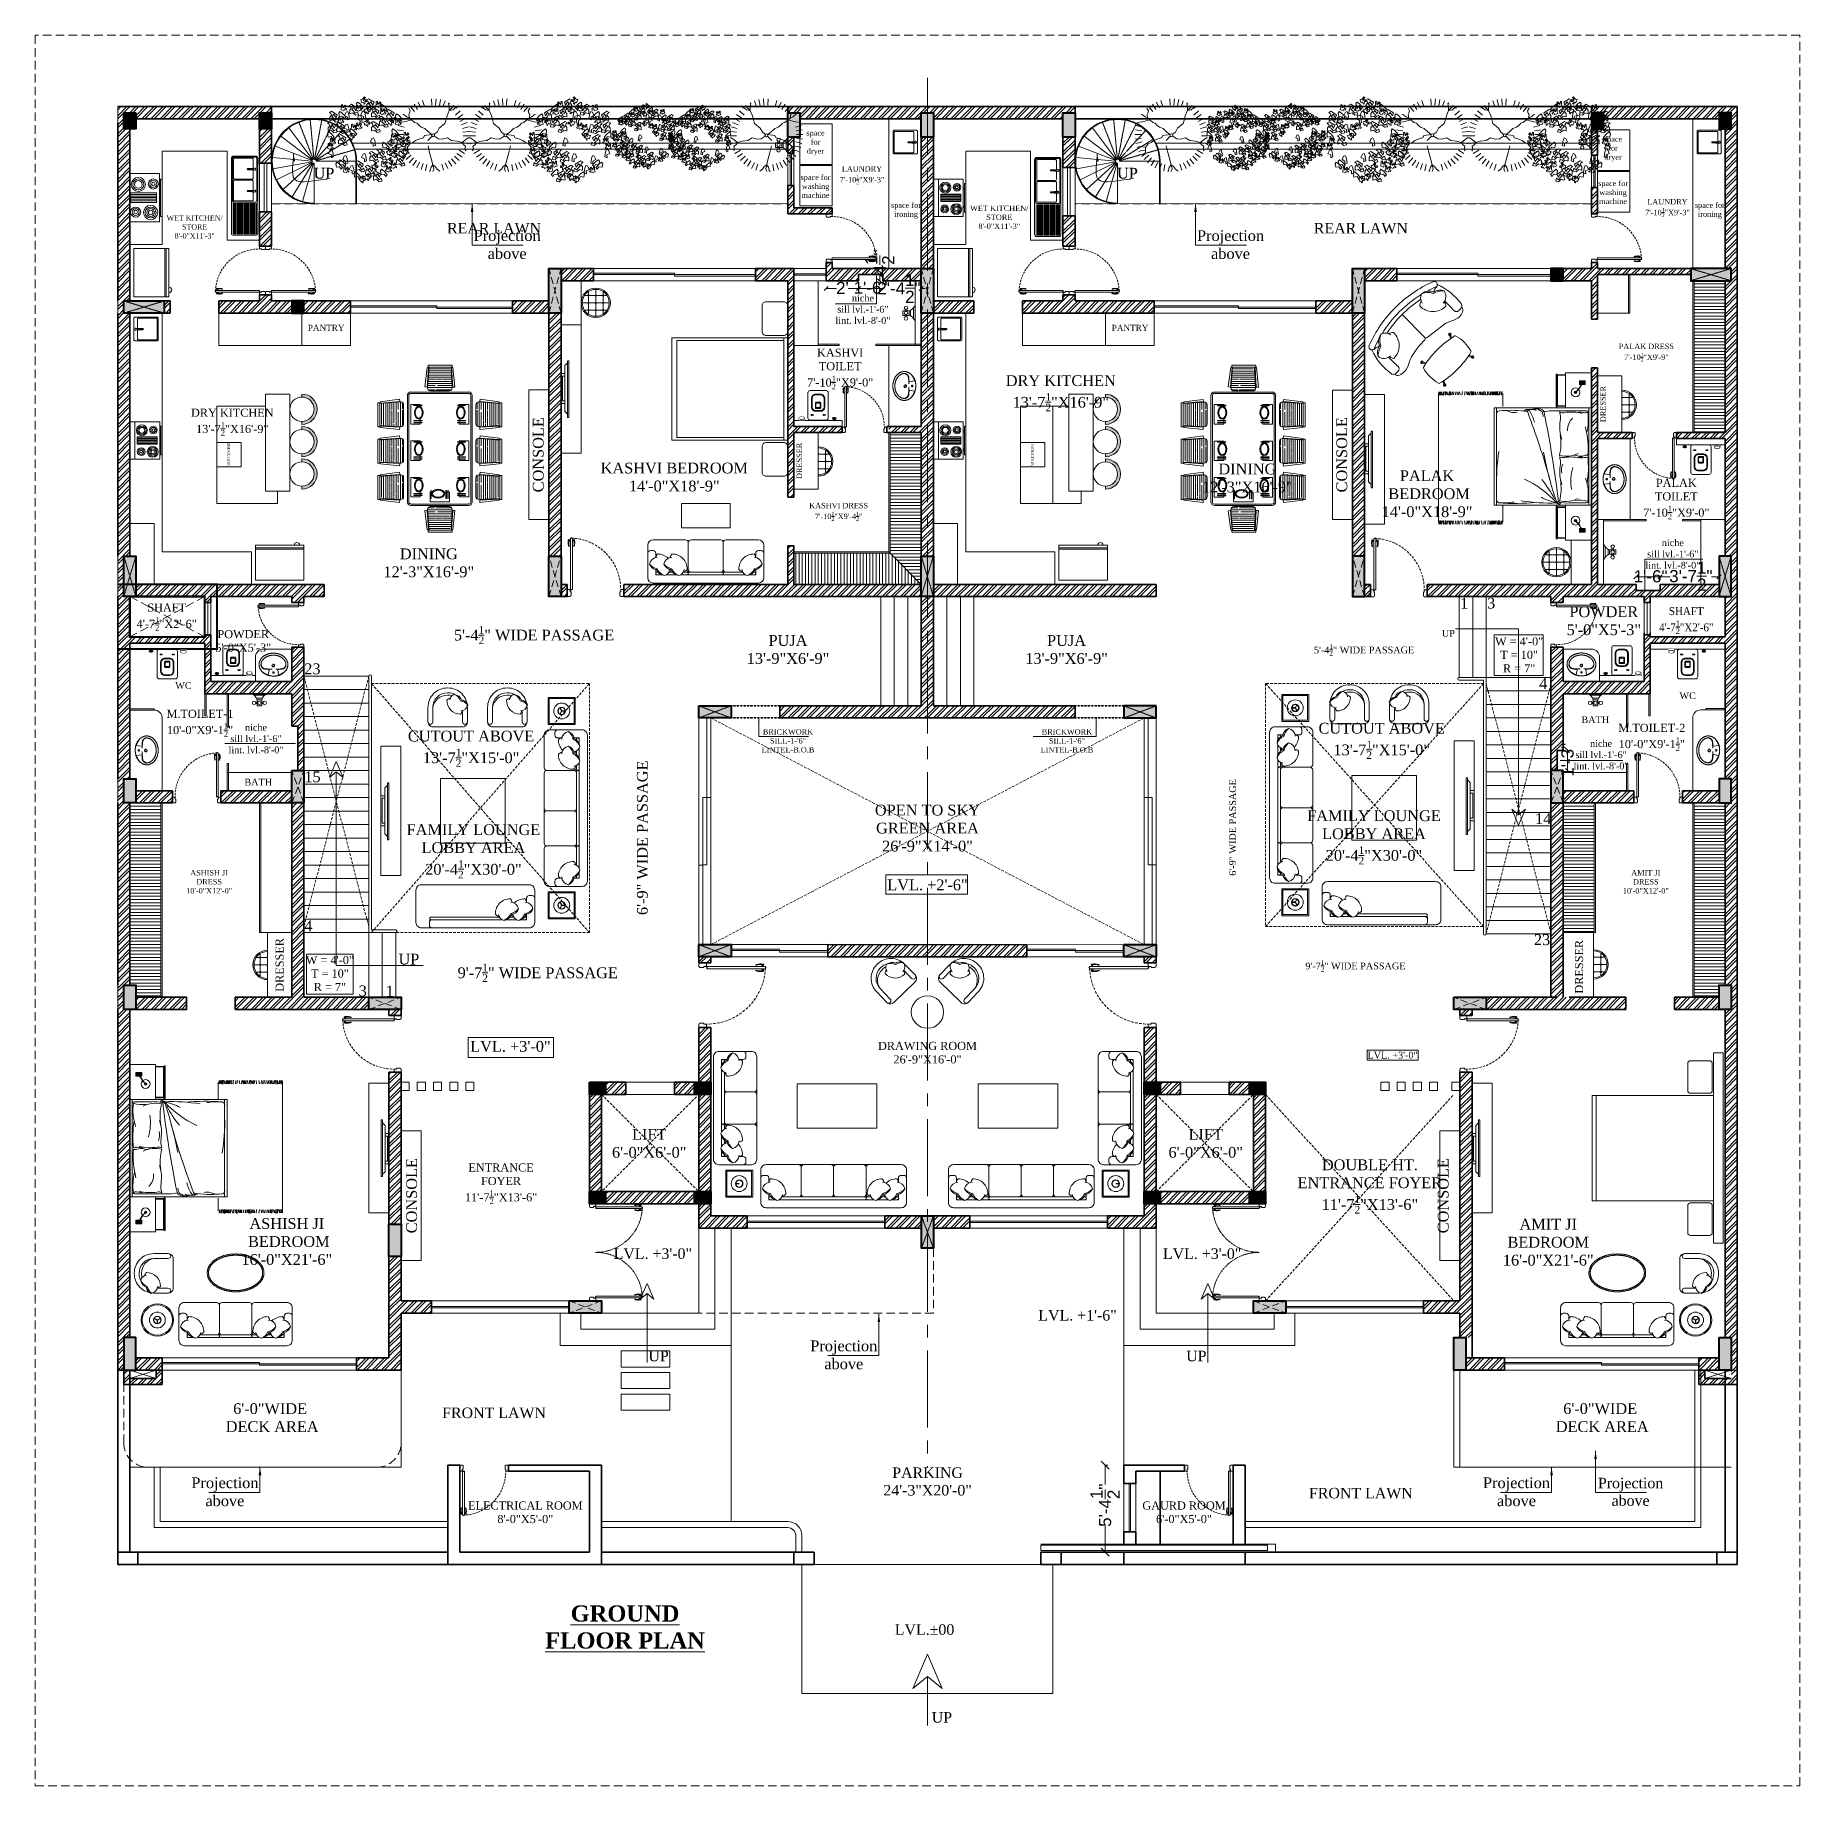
# Model space of a CAD drawing. Header units: inches. Extents: x -61 to 4103, y -308 to 989.
# Drawn here: x -61 to 1246, y -308 to 989 of the extents above; entities that cross this region are included whole.
import ezdxf

# ---------------------------------------------------------------- set-up
doc = ezdxf.new("R2010")
doc.units = ezdxf.units.IN
doc.header["$PDMODE"] = 3
for name, pattern in [('$0$$0$$0$HIDDEN', [9.525, 6.35, -3.175]), ('$2$$0$HIDDEN', [0.375, 0.25, -0.125]), ('AR-01-R0-COLUMN LAYOUT$0$# 255 COLUMN LAYOUT PLAN$0$CENTER2', [28.575, 19.05, -3.175, 3.175, -3.175]), ('AR-01-R0-COLUMN LAYOUT$0$$0$HIDDEN', [0.375, 0.25, -0.125]), ('AR-01-R0-COLUMN LAYOUT$0$$2$$0$HIDDEN', [0.375, 0.25, -0.125]), ('AR-01-R0-COLUMN LAYOUT$0$HIDDEN', [9.525, 6.35, -3.175]), ('HIDDEN', [0.375, 0.25, -0.125])]:
    doc.linetypes.add(name, pattern=pattern)
doc.layers.get('0').update_dxf_attribs({"lineweight": 0})
for name, color, linetype, lineweight in [('$1$A-DOOR', 34, 'Continuous', 13), ('A-BOUNDARY', 226, 'Continuous', 35), ('A-BOUNDARY WALL COLUMN', 5, 'Continuous', 35), ('A-DECK', 34, 'Continuous', 15), ('A-DIM', 3, 'Continuous', 9), ('A-DOOR', 34, 'Continuous', 13), ('A-FIXTURE', 30, 'Continuous', 13), ('A-HATCH', 8, 'Continuous', 0), ('A-HIDDEN', 8, '$2$$0$HIDDEN', 9), ('A-LANDSCAPE', 64, 'Continuous', 18), ('A-PROJECTION', 4, '$0$$0$$0$HIDDEN', 9), ('A-RAILING', 120, 'Continuous', 13), ('A-SITE TOP VIEW', 7, 'Continuous', 0), ('A-STAIR', 5, 'Continuous', 9), ('A-TEXT', 2, 'Continuous', 13), ('A-TEXT AREA', 2, 'Continuous', 13), ('A-WALL', 1, 'Continuous', 35), ('A-WINDOW', 4, 'Continuous', 9), ('AR-01-R0-COLUMN LAYOUT$0$A-COMMON WALL', 1, 'Continuous', 0), ('AR-01-R0-COLUMN LAYOUT$0$A-HIDDEN', 8, 'AR-01-R0-COLUMN LAYOUT$0$$2$$0$HIDDEN', 9), ('AR-01-R0-COLUMN LAYOUT$0$S-BEAM PLINTH', 3, 'AR-01-R0-COLUMN LAYOUT$0$HIDDEN', 9), ('AR-01-R0-COLUMN LAYOUT$0$S-COLUMN FIRST FLOOR', 6, 'Continuous', 40), ('AR-01-R0-COLUMN LAYOUT$0$S-COLUMN GROUND FLOOR', 6, 'Continuous', 40), ('AR-01-R0-COLUMN LAYOUT$0$S-COLUMN HATCH FIRST FLOOR', 8, 'Continuous', 9), ('AR-01-R0-COLUMN LAYOUT$0$S-COLUMN HATCH GROUND FLOOR', 8, 'Continuous', 9), ('AR-01-R0-COLUMN LAYOUT$0$S-COLUMN HATCH SECOND FLOOR', 8, 'Continuous', 9), ('AR-01-R0-COLUMN LAYOUT$0$S-COLUMN S.F. HIDDEN', 8, 'AR-01-R0-COLUMN LAYOUT$0$$0$HIDDEN', 9), ('AR-01-R0-COLUMN LAYOUT$0$S-COLUMN SECOND FLOOR', 6, 'Continuous', 40), ('AR-01-R0-COLUMN LAYOUT$0$S-COLUMN TERRACE FLOOR HIDDEN', 8, 'AR-01-R0-COLUMN LAYOUT$0$$0$HIDDEN', 9), ('AR-01-R0-COLUMN LAYOUT$0$S-GRID', 8, 'AR-01-R0-COLUMN LAYOUT$0$# 255 COLUMN LAYOUT PLAN$0$CENTER2', 9)]:
    doc.layers.add(name, color=color, linetype=linetype, lineweight=lineweight)
doc.layers.add('A-FURNITURE', color=7, linetype='Continuous', lineweight=13, true_color=0xab6a54)
doc.styles.add('$1$$0$STYLE1', font='romantic.ttf', dxfattribs={"height": 6})
doc.styles.get("Standard").update_dxf_attribs({"font": 'arial.ttf', "height": 9})
doc.styles.add('STYLE1', font='romantic.ttf', dxfattribs={"height": 6})
doc.dimstyles.get("Standard").update_dxf_attribs({"dimtxt": 18, "dimasz": 6, "dimexe": 0, "dimexo": 6, "dimgap": 0.09, "dimtad": 0, "dimtih": 1, "dimtoh": 1, "dimdec": 1, "dimzin": 0, "dimdsep": 46, "dimlunit": 4, "dimtxsty": 'Standard', "dimblk": 'OBLIQUE', "dimcen": 0.09, "dimclrd": 256, "dimclre": 256, "dimclrt": 256, "dimadec": 0, "dimazin": 0, "dimtfac": 1, "dimtdec": 1, "dimtofl": 0, "dimtmove": 1, "dimatfit": 3, "dimfxl": 1, "dimtolj": 1, "dimtzin": 0, "dimlwd": -1, "dimlwe": -1, "dimarcsym": 0})
pattern_1 = [(45, (4.5, -0.0001), (-3.367596, 3.367596), []), (45, (6.745, -0.0001), (-3.367596, 3.367596), [])]
pattern_2 = [(45, (4.5, -0.0001), (-3.367596, 3.367596), []), (45, (6.745, -0.0001), (-3.367596, 3.367596), [])]
pattern_3 = [(180, (-732.8932, -689.5633), (-4e-16, -2.38125), [])]

msp = doc.modelspace()

# ---------------------------------------------------------------- texts
at = {"color": 2, "attachment_point": 5, "rotation": 90, "style": 'STYLE1'}
for s, insert, char_height in [('\\A1;DRESSER', (1100.57, 715.83), 4), ('\\A1;CONSOLE', (311.65, 678.23), 8), ('\\A1;CONSOLE', (907.02, 678.19), 8), ('\\A1;DRESSER', (505.06, 673.67), 4), ('\\A1;DRESSER', (120, 300.19), 6), ('\\A1;DRESSER', (1082.83, 298.83), 6), ('\\A1;CONSOLE', (217.85, 129.19), 8), ('\\A1;CONSOLE', (982.15, 129.19), 8)]:
    msp.add_mtext_dynamic_manual_height_columns(s, width=32.1961, gutter_width=1, heights=[0], dxfattribs=dict(at, insert=insert, char_height=char_height))
at = {"layer": 'A-TEXT', "attachment_point": 5}
for s, insert, char_height, width, style in [('\\A1;space for dryer', (517.07, 909.39), 4, 17.6759, 'STYLE1'), ('\\A1;space for dryer', (1108, 904.89), 4, 17.6759, 'STYLE1'), ('\\A1;UP', (152.85, 886.79), 8, 129.4496, 'STYLE1'), ('\\A1;UP', (152.85, 886.79), 7.8, 129.4496, '$1$$0$STYLE1'), ('\\A1;LAUNDRY\\P7\'-10{\\H0.7x;\\S1/2;}"X9\'-3"', (551.48, 885.35), 4, 30.6052, 'STYLE1'), ('\\A1;UP', (748.21, 886.79), 8, 129.4496, 'STYLE1'), ('\\A1;UP', (748.21, 886.79), 7.8, 129.4496, '$1$$0$STYLE1'), ('\\A1;space for washing machine', (517.07, 877.15), 4, 31.1282, 'STYLE1'), ('\\A1;space for washing machine', (1108, 872.65), 4, 31.1282, 'STYLE1'), ('\\A1;space for ironing', (584.12, 859.17), 4, 31.1282, 'STYLE1'), ('\\A1;WET KITCHEN/\\PSTORE\\P8\'-0"X11\'-3"', (653.21, 854.23), 4, 44.0013, 'STYLE1'), ('\\A1;LAUNDRY\\P7\'-10{\\H0.7x;\\S1/2;}"X9\'-3"', (1148.32, 861.06), 4, 31.1282, 'STYLE1'), ('\\A1;space for ironing', (1179.76, 859.17), 4, 31.1282, 'STYLE1'), ('\\A1;{\\W0.8;WET KITCHEN/\\PSTORE\\P8\'-0"X11\'-3"}', (57.01, 847.03), 4, 38.3909, 'STYLE1'), ('\\A1;REAR LAWN', (278.87, 846.01), 7.8, 129.4496, '$1$$0$STYLE1'), ('\\A1;REAR LAWN', (921.13, 846.01), 7.8, 129.4496, '$1$$0$STYLE1'), ('\\A1;Projection\\Pabove', (288.59, 833.91), 8, 129.4496, 'STYLE1'), ('\\A1;Projection\\Pabove', (824.57, 833.91), 8, 129.4496, 'STYLE1'), ('\\A1;PALAK DRESS\\P7\'-10{\\H0.7x;\\S1/2;}"X9\'-9"', (1132.66, 753.84), 4, 41.6209, 'STYLE1'), ('\\A1;KASHVI\\PTOILET\\P7\'-10{\\H0.7x;\\S1/2;}"X9\'-0"', (535.31, 741.81), 6, 73.0362, 'STYLE1'), ('\\A1;DRY KITCHEN\\P13\'-7{\\H0.7x;\\S1/2;}"X16\'-9"', (698.79, 723.78), 8, 129.4496, 'STYLE1'), ('\\A1;DRY KITCHEN\\P13\'-7{\\H0.7x;\\S1/2;}"X16\'-9"', (84.91, 702.36), 6, 61.1296, 'STYLE1'), ('\\A1;KASHVI BEDROOM\\P14\'-0"X18\'-9"', (412.4, 661.68), 8, 103.9438, 'STYLE1'), ('\\A1;DINING\\P12\'-3"X16\'-9"', (837.04, 660.95), 8, 129.4496, 'STYLE1'), ('\\A1;PALAK\\P BEDROOM\\P14\'-0"X18\'-9"', (970.16, 649.3), 8, 63.794, 'STYLE1'), ('\\A1;KASHVI DRESS\\P7\'-10{\\H0.7x;\\S1/2;}"X9\'-4{\\H0.7x;\\S1/2;}"', (534.2, 635.89), 4, 43.8531, 'STYLE1'), ('\\A1;DINING\\P12\'-3"X16\'-9"', (230.51, 598.07), 8, 129.4496, 'STYLE1'), ('\\A1;SHAFT\\P4\'-7{\\H0.7x;\\S1/2;}"X2\'-6"', (36.3, 557.94), 6, 43.463, 'STYLE1'), ('\\A1;1', (997.71, 568.25), 8, 14.4795, 'STYLE1'), ('\\A1;3', (1017.71, 568.25), 8, 14.4795, 'STYLE1'), ('\\A1;POWDER\\P5\'-0"X5\'-3"', (1101.14, 555.16), 8, 129.4496, 'STYLE1'), ('\\A1;{\\W0.9;SHAFT\\P4\'-7\\H0.7x;\\S1/2;\\H1.4286x;"X2\'-6"}', (1162.24, 555.35), 6, 40.3976, 'STYLE1'), ('\\A1;PUJA\\P13\'-9"X6\'-9"', (496.67, 533.88), 8, 129.4496, 'STYLE1'), ('\\A1;PUJA\\P13\'-9"X6\'-9"', (703.06, 533.88), 8, 129.4496, 'STYLE1'), ('\\A1;5\'-4{\\H0.7x;\\S1/2;}" WIDE PASSAGE', (923.5, 533.58), 5, 101.3456, 'STYLE1'), ('\\A1;UP', (985.94, 545.85), 5, 9.9742, 'STYLE1'), ('\\A1;W = 4\'-0"\\PT = 10"\\PR = 7"', (1038.38, 529.96), 6, 37.6853, 'STYLE1'), ('\\A1;23', (144.27, 519.53), 8, 14.4795, 'STYLE1'), ('\\A1;4', (1056.22, 508.7), 8, 14.4795, 'STYLE1'), ('\\A1;M.TOILET-1 \\P10\'-0"X9\'-1{\\H0.7x;\\S1/2;}"', (61, 479.23), 6, 59.4574, 'STYLE1'), ('\\A1;CUTOUT ABOVE\\P13\'-7{\\H0.7x;\\S1/2;}"X15\'-0"', (261.86, 460.38), 8, 129.4496, 'STYLE1'), ('\\A1;BRICKWORK SILL-1-\'6"\\PLINTEL-B.O.B', (496.67, 466.17), 4, 37.7616, 'STYLE1'), ('\\A1;BRICKWORK SILL-1-\'6"\\PLINTEL-B.O.B', (703.33, 466.17), 4, 37.7616, 'STYLE1'), ('\\A1;CUTOUT ABOVE\\P13\'-7{\\H0.7x;\\S1/2;}"X15\'-0"', (936.58, 466.19), 8, 129.4496, 'STYLE1'), ('\\A1;M.TOILET-2 \\P10\'-0"X9\'-1{\\H0.7x;\\S1/2;}"', (1136.72, 468.83), 6, 56.1344, 'STYLE1'), ('\\A1;15', (144.34, 439.53), 8, 14.4795, 'STYLE1'), ('\\A1;OPEN TO SKY\\PGREEN AREA\\P26\'-9"X14\'-0"', (600, 401.52), 8, 129.4496, 'STYLE1'), ('\\A1;FAMILY LOUNGE LOBBY AREA\\P20\'-4{\\H0.7x;\\S1/2;}"X30\'-0"', (930.84, 394.7), 8, 129.4496, 'STYLE1'), ('\\A1;14', (1056.22, 408.59), 8, 14.4795, 'STYLE1'), ('\\A1;FAMILY LOUNGE LOBBY AREA\\P20\'-4{\\H0.7x;\\S1/2;}"X30\'-0"', (263.58, 384.37), 8, 129.4496, 'STYLE1'), ('\\A1;ASHISH JI DRESS\\P10\'-0"X12\'-0"', (67.74, 361.77), 4, 33.4548, 'STYLE1'), ('\\A1;AMIT JI DRESS\\P10\'-0"X12\'-0"', (1132.26, 361.73), 4, 30.6255, 'STYLE1'), ('\\A1;LVL. +2\'-6"', (600, 359.41), 8, 129.4496, 'STYLE1'), ('\\A1;4', (141.31, 329.15), 8, 14.4795, 'STYLE1'), ('\\A1;23', (1055.37, 318.84), 8, 14.4795, 'STYLE1'), ('\\A1;W = 4\'-0"\\PT = 10"\\PR = 7"', (157.23, 293.84), 6, 41.5156, 'STYLE1'), ('\\A1;UP', (215.76, 304.43), 8, 129.4496, 'STYLE1'), ('\\A1;9\'-7{\\H0.7x;\\S1/2;}" WIDE PASSAGE', (311.23, 294.36), 8, 129.6434, 'STYLE1'), ('\\A1;9\'-7{\\H0.7x;\\S1/2;}" WIDE PASSAGE', (917.06, 299.43), 5, 73.0032, 'STYLE1'), ('\\A1;3', (181.56, 280.87), 8, 14.4795, 'STYLE1'), ('\\A1;1', (201.56, 280.8), 8, 14.4795, 'STYLE1'), ('\\A1;LVL. +3\'-0"', (290.98, 239.75), 8, 129.6434, 'STYLE1'), ('\\A1;DRAWING ROOM\\P26\'-9"X16\'-0"', (600, 235.14), 6, 75.4002, 'STYLE1'), ('\\A1;LVL. +3\'-0"', (944.62, 233.27), 5, 38.1376, 'STYLE1'), ('\\A1;LIFT\\P6\'-0"X6\'-0"', (393.83, 167.91), 8, 129.4496, 'STYLE1'), ('\\A1;LIFT\\P6\'-0"X6\'-0"', (806.17, 167.91), 8, 129.4496, 'STYLE1'), ('\\A1;ENTRANCE FOYER \\P11\'-7{\\H0.7x;\\S1/2;}"X13\'-6"', (284.05, 138.03), 6, 60.026, 'STYLE1'), ('\\A1;DOUBLE HT.\\PENTRANCE FOYER \\P11\'-7{\\H0.7x;\\S1/2;}"X13\'-6"', (927.83, 136.01), 8, 129.4496, 'STYLE1'), ('\\A1;ASHISH JI\\P BEDROOM\\P16\'-0"X21\'-6"', (125.31, 95.18), 8, 129.4496, 'STYLE1'), ('\\A1;AMIT JI BEDROOM\\P16\'-0"X21\'-6"', (1059.96, 94.67), 8, 70.9662, 'STYLE1'), ('\\A1;LVL. +3\'-0"', (396.5, 86.16), 7.8, 112.412, '$1$$0$STYLE1'), ('\\A1;LVL. +3\'-0"', (803.5, 86.16), 7.8, 112.412, '$1$$0$STYLE1'), ('\\A1;LVL. +1\'-6"', (711.21, 40.47), 7.8, 87.7623, '$1$$0$STYLE1'), ('\\A1;UP', (400.77, 10.33), 7.8, 129.4496, '$1$$0$STYLE1'), ('\\A1;Projection\\Pabove', (538.02, 11.19), 8, 129.4496, 'STYLE1'), ('\\A1;UP', (799.23, 10.33), 7.8, 129.4496, '$1$$0$STYLE1'), ('\\A1;6\'-0"WIDE\\P DECK AREA', (112.94, -35.33), 8, 129.4496, 'STYLE1'), ('\\A1;6\'-0"WIDE\\P DECK AREA', (1098.44, -35.33), 8, 129.4496, 'STYLE1'), ('\\A1;FRONT LAWN', (278.87, -31.82), 7.8, 129.4496, '$1$$0$STYLE1'), ('\\A1;PARKING\\P24\'-3"X20\'-0"', (600.09, -82.64), 7.8, 129.4496, '$1$$0$STYLE1'), ('\\A1;Projection\\Pabove', (79.45, -90.28), 8, 129.4496, 'STYLE1'), ('\\A1;FRONT LAWN', (921.13, -91.31), 7.8, 129.4496, '$1$$0$STYLE1'), ('\\A1;Projection\\Pabove', (1036.45, -90.28), 8, 129.4496, 'STYLE1'), ('\\A1;Projection\\Pabove', (1120.97, -90.28), 7.8, 129.4496, '$1$$0$STYLE1'), ('\\A1;ELECTRICAL ROOM\\P8\'-0"X5\'-0"', (302.02, -105.47), 6, 129.4496, '$1$$0$STYLE1'), ('\\A1;GAURD ROOM\\P6\'-0"X5\'-0"', (790.06, -105.47), 6, 129.4496, '$1$$0$STYLE1'), ('\\A1;{\\fRomantic|b1|i0|c2|p2;\\LGROUND FLOOR PLAN}', (375.91, -190.49), 12, 129.4496, '$1$$0$STYLE1'), ('\\A1;LVL.%%P00', (597.85, -192.42), 7.8, 129.4496, '$1$$0$STYLE1'), ('\\A1;UP', (610.69, -257.45), 7.8, 129.4496, '$1$$0$STYLE1')]:
    msp.add_mtext(s, dxfattribs=dict(at, insert=insert, char_height=char_height, width=width, style=style))
at = {"layer": 'A-TEXT', "attachment_point": 5, "style": 'STYLE1'}
for s, width, insert, char_height in [('\\A1;niche\\Psill lvl.-1\'-6"\\Plint. lvl.-8\'-0"', 82.4178, (552.21, 786), 5), ('\\A1;PANTRY', 94.4542, (154.48, 772.3), 4.5), ('\\A1;PANTRY', 94.4542, (750.14, 772.3), 4.5), ('\\A1;niche\\Psill lvl.-1\'-6"\\Plint. lvl.-8\'-0"', 45.4557, (1152.31, 604.66), 5), ('\\A1;WC', 32.1961, (1163.25, 499.67), 5), ('\\A1;BATH', 32.1961, (1094.82, 481.9), 5), ('\\A1;niche\\Psill lvl.-1\'-6"\\Plint. lvl.-8\'-0"', 82.4178, (102.49, 467.81), 5), ('\\A1;niche\\Psill lvl.-1\'-6"\\Plint. lvl.-8\'-0"', 44.3395, (1099.13, 455.9), 5), ('\\A1;BATH', 32.1961, (104.15, 435.65), 5)]:
    msp.add_mtext_dynamic_manual_height_columns(s, width=width, gutter_width=1, heights=[0], dxfattribs=dict(at, insert=insert, char_height=char_height))
at = {"layer": 'A-TEXT', "char_height": 2, "attachment_point": 5, "rotation": 270, "style": 'STYLE1'}
for insert in [(82.32, 678.23), (677.69, 678.19)]:
    msp.add_mtext_dynamic_manual_height_columns('\\A1;INDUCTION', width=94.4542, gutter_width=1, heights=[0], dxfattribs=dict(at, insert=insert))
at = {"layer": 'A-TEXT', "attachment_point": 5, "style": 'STYLE1'}
for s, insert, char_height, width, rotation in [('\\A1;5\'-4{\\H0.7x;\\S1/2;}" WIDE PASSAGE', (308.47, 544.62), 8, 129.6434, 359.99993), ('\\A1;6\'-9" WIDE PASSAGE', (388.82, 394.41), 8, 129.6434, 90), ('\\A1;6\'-9" WIDE PASSAGE', (826.14, 402.05), 5, 75.0245, 90)]:
    msp.add_mtext(s, dxfattribs=dict(at, insert=insert, char_height=char_height, width=width, rotation=rotation))

# ---------------------------------------------------------------- blocks, each defined once
blk = doc.blocks.new('A$C06385EDA')
at = {"color": 2}
for p, q in [((0, 10), (4.2, 5)), ((11.8, 5), (0, 10)), ((0, 0), (4.2, 5)), ((11.8, 5), (0, 0))]:
    blk.add_line(p, q, dxfattribs=at)
blk = doc.blocks.new('_Oblique')
at = {"color": 0, "linetype": 'ByBlock', "lineweight": -2}
blk.add_line((-0.5, -0.5), (0.5, 0.5), dxfattribs=at)
blk = doc.blocks.new('$0$$0$$1$$0$BRANCHO1', base_point=(16.66, 36.12))
for p, q in [((16.573, 36.15), (16.636, 36.208)), ((16.582, 36.116), (16.573, 36.15)), ((16.599, 36.131), (16.582, 36.116)), ((16.622, 36.134), (16.599, 36.131)), ((16.671, 36.184), (16.619, 36.168)), ((16.619, 36.168), (16.645, 36.134)), ((16.642, 36.107), (16.622, 36.134)), ((16.636, 36.208), (16.671, 36.184)), ((16.685, 36.094), (16.642, 36.107)), ((16.645, 36.134), (16.662, 36.153)), ((16.662, 36.153), (16.702, 36.168)), ((16.688, 36.101), (16.685, 36.094)), ((16.728, 36.162), (16.688, 36.137)), ((16.688, 36.137), (16.688, 36.101)), ((16.702, 36.168), (16.691, 36.202)), ((16.691, 36.202), (16.731, 36.202)), ((16.731, 36.202), (16.728, 36.162))]:
    blk.add_line(p, q)
blk = doc.blocks.new('$0$$0$$1$$0$BRANCHO2', base_point=(16.83, 36.07))
for p, q in [((16.783, 36.097), (16.824, 36.101)), ((16.786, 36.072), (16.783, 36.097)), ((16.824, 36.041), (16.786, 36.072)), ((16.824, 36.101), (16.887, 36.094)), ((16.853, 36.073), (16.824, 36.041)), ((16.889, 36.062), (16.853, 36.073)), ((16.887, 36.094), (16.889, 36.062))]:
    blk.add_line(p, q)
blk = doc.blocks.new('$0$$0$$1$$0$BRANCHO3', base_point=(16.71, 35.96))
for p, q in [((16.655, 35.995), (16.655, 35.979)), ((16.684, 35.989), (16.655, 35.995)), ((16.655, 35.979), (16.681, 35.973)), ((16.69, 36.035), (16.67, 36.026)), ((16.67, 36.026), (16.687, 36.001)), ((16.681, 35.973), (16.693, 35.97)), ((16.701, 35.992), (16.684, 35.989)), ((16.687, 36.001), (16.701, 35.992)), ((16.696, 36.032), (16.69, 36.035)), ((16.693, 36.016), (16.696, 36.032)), ((16.71, 36.016), (16.693, 36.016)), ((16.693, 35.97), (16.707, 35.955)), ((16.707, 35.955), (16.713, 35.955)), ((16.73, 36.029), (16.71, 36.016)), ((16.713, 35.955), (16.724, 35.97)), ((16.724, 35.998), (16.739, 36.023)), ((16.739, 35.989), (16.724, 35.998)), ((16.724, 35.97), (16.739, 35.989)), ((16.739, 36.023), (16.73, 36.029))]:
    blk.add_line(p, q)
blk = doc.blocks.new('$0$$0$$1$$0$A$C1C0644A9')
at = {"linetype": 'ByBlock', "xscale": 12, "yscale": 12, "zscale": 12}
for name, p, rotation in [('$0$$0$$1$$0$BRANCHO2', (-2.07, 6.02), 33.69006752598449), ('$0$$0$$1$$0$BRANCHO3', (1.77, 6.02), 315.0000000000102), ('$0$$0$$1$$0$BRANCHO2', (-4.23, 4.1), 33.69006752598449), ('$0$$0$$1$$0$BRANCHO3', (-1.95, 4.34), 315.0000000000102), ('$0$$0$$1$$0$BRANCHO2', (0.09, 4.82), 33.69006752598449), ('$0$$0$$1$$0$BRANCHO3', (1.29, 3.5), 315.0000000000102), ('$0$$0$$1$$0$BRANCHO2', (1.77, 2.78), 33.69006752598449), ('$0$$0$$1$$0$BRANCHO3', (2.37, 3.98), 315.0000000000102), ('$0$$0$$1$$0$BRANCHO3', (2.73, 2.9), 315.0000000000102), ('$0$$0$$1$$0$BRANCHO3', (3.21, 3.5), 315.0000000000102), ('$0$$0$$1$$0$BRANCHO2', (3.81, 4.94), 33.69006752598449), ('$0$$0$$1$$0$BRANCHO3', (4.05, 2.54), 315.0000000000102), ('$0$$0$$1$$0$BRANCHO3', (-6.39, 1.1), 315.0000000000102), ('$0$$0$$1$$0$BRANCHO2', (-5.55, 0.5), 33.69006752598449), ('$0$$0$$1$$0$BRANCHO3', (-4.71, 1.22), 315.0000000000102), ('$0$$0$$1$$0$BRANCHO3', (-2.79, 0.62), 315.0000000000102), ('$0$$0$$1$$0$BRANCHO3', (4.29, 0.02), 315.0000000000102), ('$0$$0$$1$$0$BRANCHO2', (5.85, 1.34), 33.69006752598449), ('$0$$0$$1$$0$BRANCHO2', (-4.83, -2.62), 33.69006752598449), ('$0$$0$$1$$0$BRANCHO2', (-1.71, -1.66), 33.69006752598449), ('$0$$0$$1$$0$BRANCHO3', (-1.35, -2.38), 315.0000000000102), ('$0$$0$$1$$0$BRANCHO2', (5.13, -2.86), 33.69006752598449), ('$0$$0$$1$$0$BRANCHO3', (5.61, -1.54), 315.0000000000102), ('$0$$0$$1$$0$BRANCHO3', (5.73, -2.5), 315.0000000000102), ('$0$$0$$1$$0$BRANCHO2', (-2.19, -5.26), 33.69006752598449), ('$0$$0$$1$$0$BRANCHO2', (2.61, -4.66), 33.69006752598449), ('$0$$0$$1$$0$BRANCHO2', (2.85, -5.26), 33.69006752598449)]:
    blk.add_blockref(name, p, dxfattribs=dict(at, rotation=rotation))
for name, p in [('$0$$0$$1$$0$BRANCHO3', (-1.23, 5.42)), ('$0$$0$$1$$0$BRANCHO3', (1.17, 6.14)), ('$0$$0$$1$$0$BRANCHO1', (1.77, 5.06)), ('$0$$0$$1$$0$BRANCHO3', (3.57, 5.42)), ('$0$$0$$1$$0$BRANCHO1', (-5.19, 1.94)), ('$0$$0$$1$$0$BRANCHO3', (-4.83, 3.14)), ('$0$$0$$1$$0$BRANCHO1', (-3.63, 2.3)), ('$0$$0$$1$$0$BRANCHO3', (-3.51, 3.5)), ('$0$$0$$1$$0$BRANCHO1', (-2.67, 4.58)), ('$0$$0$$1$$0$BRANCHO1', (-1.95, 3.14)), ('$0$$0$$1$$0$BRANCHO3', (0.93, 4.1)), ('$0$$0$$1$$0$BRANCHO1', (4.77, 4.1)), ('$0$$0$$1$$0$BRANCHO3', (5.25, 2.9)), ('$0$$0$$1$$0$BRANCHO3', (5.61, 1.94)), ('$0$$0$$1$$0$BRANCHO1', (-5.07, -0.94)), ('$0$$0$$1$$0$BRANCHO3', (-5.07, -0.1)), ('$0$$0$$1$$0$BRANCHO2', (-3.99, 0.74)), ('$0$$0$$1$$0$BRANCHO2', (-3.51, 0.02)), ('$0$$0$$1$$0$BRANCHO3', (-2.31, -0.82)), ('$0$$0$$1$$0$BRANCHO1', (-1.47, 1.7)), ('$0$$0$$1$$0$BRANCHO2', (0.57, 1.1)), ('$0$$0$$1$$0$BRANCHO1', (2.97, 1.46)), ('$0$$0$$1$$0$BRANCHO1', (3.09, 0.14)), ('$0$$0$$1$$0$BRANCHO3', (4.65, 1.46)), ('$0$$0$$1$$0$BRANCHO1', (6.21, -0.1)), ('$0$$0$$1$$0$BRANCHO3', (-5.79, -2.38)), ('$0$$0$$1$$0$BRANCHO2', (-4.59, -1.78)), ('$0$$0$$1$$0$BRANCHO3', (-3.99, -3.34)), ('$0$$0$$1$$0$BRANCHO1', (-2.79, -3.7)), ('$0$$0$$1$$0$BRANCHO2', (-2.67, -2.38)), ('$0$$0$$1$$0$BRANCHO3', (-2.31, -1.66)), ('$0$$0$$1$$0$BRANCHO2', (2.61, -0.94)), ('$0$$0$$1$$0$BRANCHO1', (3.93, -2.38)), ('$0$$0$$1$$0$BRANCHO1', (5.01, -1.06)), ('$0$$0$$1$$0$BRANCHO1', (-4.83, -4.3)), ('$0$$0$$1$$0$BRANCHO1', (-3.27, -5.02)), ('$0$$0$$1$$0$BRANCHO1', (-0.87, -3.94)), ('$0$$0$$1$$0$BRANCHO3', (-1.11, -5.5)), ('$0$$0$$1$$0$BRANCHO3', (-0.39, -6.1)), ('$0$$0$$1$$0$BRANCHO2', (0.57, -5.86)), ('$0$$0$$1$$0$BRANCHO2', (2.13, -3.94)), ('$0$$0$$1$$0$BRANCHO3', (3.93, -4.66)), ('$0$$0$$1$$0$BRANCHO2', (3.93, -3.34))]:
    blk.add_blockref(name, p, dxfattribs=at)
blk = doc.blocks.new('$0$$0$$1$$0$arbor3')
for p, q in [((-0.128, 0.431), (-0.102, 0.36)), ((-0.076, 0.445), (-0.059, 0.373)), ((-0.023, 0.454), (-0.015, 0.379)), ((0.031, 0.455), (0.03, 0.38)), ((0.085, 0.449), (0.074, 0.375)), ((0.138, 0.437), (0.118, 0.365)), ((0.157, 0.418), (0.159, 0.43)), ((-0.368, 0.222), (-0.301, 0.189)), ((-0.34, 0.269), (-0.278, 0.227)), ((-0.294, 0.301), (-0.305, 0.313)), ((-0.268, 0.301), (-0.294, 0.301)), ((-0.218, 0.288), (-0.268, 0.301)), ((-0.243, 0.336), (-0.26, 0.356)), ((-0.218, 0.288), (-0.243, 0.336)), ((-0.23, 0.365), (-0.222, 0.384)), ((-0.213, 0.333), (-0.23, 0.365)), ((-0.218, 0.288), (-0.213, 0.333)), ((-0.162, 0.245), (-0.218, 0.288)), ((-0.178, 0.41), (-0.144, 0.343)), ((-0.122, 0.222), (-0.162, 0.245)), ((-0.082, 0.197), (-0.122, 0.222)), ((0.088, 0.18), (0.134, 0.219)), ((0.134, 0.219), (0.158, 0.282)), ((0.165, 0.385), (0.157, 0.418)), ((0.158, 0.282), (0.188, 0.333)), ((0.188, 0.333), (0.165, 0.385)), ((0.188, 0.333), (0.21, 0.38)), ((0.188, 0.333), (0.217, 0.337)), ((0.21, 0.38), (0.223, 0.401)), ((0.217, 0.337), (0.242, 0.362)), ((0.242, 0.362), (0.275, 0.344)), ((0.322, 0.327), (0.269, 0.274)), ((0.275, 0.344), (0.298, 0.349)), ((0.357, 0.286), (0.299, 0.24)), ((0.387, 0.241), (0.323, 0.202)), ((-0.416, 0.014), (-0.341, 0.016)), ((-0.405, 0.121), (-0.332, 0.105)), ((-0.39, 0.173), (-0.319, 0.148)), ((-0.047, 0.118), (-0.082, 0.197)), ((-0.008, 0.08), (-0.047, 0.118)), ((0.001, 0.013), (-0.034, -0.016)), ((0.008, 0.041), (-0.008, 0.08)), ((0.001, 0.013), (-0.008, -0.074)), ((0.024, 0.009), (0.059, -0.053)), ((0.029, 0.036), (0.074, 0.074)), ((0.074, 0.074), (0.088, 0.117)), ((0.088, 0.117), (0.088, 0.18)), ((0.412, 0.193), (0.343, 0.162)), ((0.43, 0.142), (0.358, 0.12)), ((0.441, 0.089), (0.367, 0.076)), ((0.446, 0.035), (0.371, 0.032)), ((-0.411, -0.04), (-0.337, -0.028)), ((-0.4, -0.093), (-0.328, -0.072)), ((-0.382, -0.144), (-0.313, -0.114)), ((-0.336, -0.161), (-0.37, -0.169)), ((-0.312, -0.175), (-0.336, -0.161)), ((-0.299, -0.188), (-0.312, -0.175)), ((-0.254, -0.193), (-0.299, -0.188)), ((-0.254, -0.193), (-0.279, -0.218)), ((-0.228, -0.174), (-0.254, -0.193)), ((-0.228, -0.174), (-0.229, -0.232)), ((-0.19, -0.147), (-0.228, -0.174)), ((-0.172, -0.121), (-0.19, -0.147)), ((-0.145, -0.108), (-0.172, -0.121)), ((-0.115, -0.085), (-0.145, -0.108)), ((-0.089, -0.048), (-0.115, -0.085)), ((-0.034, -0.016), (-0.089, -0.048)), ((-0.008, -0.074), (0.013, -0.094)), ((0.013, -0.094), (0.015, -0.139)), ((0.015, -0.139), (0.021, -0.194)), ((0.021, -0.194), (0.033, -0.228)), ((0.12, -0.067), (0.201, -0.07)), ((0.201, -0.07), (0.292, -0.071)), ((0.292, -0.071), (0.403, -0.073)), ((0.37, -0.221), (0.308, -0.179)), ((0.398, -0.174), (0.331, -0.141)), ((0.353, -0.072), (0.381, -0.05)), ((0.353, -0.072), (0.373, -0.099)), ((0.373, -0.099), (0.409, -0.119)), ((0.381, -0.05), (0.417, -0.037)), ((0.403, -0.073), (0.43, -0.093)), ((0.409, -0.119), (0.417, -0.131)), ((0.417, -0.037), (0.445, -0.012)), ((-0.279, -0.218), (-0.318, -0.25)), ((-0.231, -0.266), (-0.237, -0.325)), ((-0.229, -0.232), (-0.231, -0.266)), ((-0.207, -0.345), (-0.169, -0.281)), ((-0.159, -0.37), (-0.13, -0.301)), ((-0.108, -0.389), (-0.088, -0.317)), ((-0.055, -0.401), (-0.044, -0.327)), ((-0.001, -0.407), (0, -0.332)), ((0.033, -0.228), (0.041, -0.267)), ((0.041, -0.267), (0.07, -0.307)), ((0.07, -0.307), (0.044, -0.37)), ((0.044, -0.37), (0.047, -0.406)), ((0.07, -0.307), (0.106, -0.319)), ((0.106, -0.319), (0.096, -0.368)), ((0.096, -0.368), (0.103, -0.398)), ((0.106, -0.319), (0.147, -0.333)), ((0.147, -0.333), (0.166, -0.38)), ((0.208, -0.361), (0.174, -0.295)), ((0.255, -0.334), (0.212, -0.272)), ((0.298, -0.301), (0.248, -0.245)), ((0.336, -0.263), (0.28, -0.214))]:
    blk.add_line(p, q)
blk.add_circle((0.015, 0.024), 0.0177)
blk = doc.blocks.new('*D27')
at = {"layer": 'A-DIM', "transparency": 16777216}
for p, q in [((733.6, -70.5), (731.6, -70.5)), ((731.6, -70.5), (731.6, -84.9)), ((731.6, -135), (731.6, -115.6)), ((733.6, -135), (731.6, -135))]:
    blk.add_line(p, q, dxfattribs=at)
at = {"layer": 'Defpoints', "color": 0, "transparency": 16777216}
for p in [(731.6, -70.5), (745.5, -70.5), (745.5, -135)]:
    blk.add_point(p, dxfattribs=at)
at = {"layer": 'A-DIM', "transparency": 16777216, "xscale": 6, "yscale": 6, "zscale": 6}
for p, rotation in [((731.6, -70.5), 90), ((731.6, -135), 270)]:
    blk.add_blockref('_Oblique', p, dxfattribs=dict(at, rotation=rotation))
at = {"layer": 'A-DIM', "transparency": 16777216, "insert": (731.6, -100.2), "char_height": 9, "attachment_point": 5, "rotation": 90}
blk.add_mtext('\\A1;5\'-4{\\H1.000000x;\\S1/2;}"', dxfattribs=at)
blk = doc.blocks.new('handle_')
for p, q in [((-0.75, 0), (0.75, 0)), ((-3.84, -0.87), (-3.85, -0.92)), ((-0.75, -0.13), (-0.75, 0)), ((-0.75, -0.13), (0.75, -0.13)), ((-0.31, -0.13), (-0.31, -0.13)), ((0.3, -0.96), (-0.3, -0.96)), ((-0.29, -0.15), (0.29, -0.15)), ((-0.25, -0.9), (-0.25, -0.15)), ((-0.25, -0.9), (0.25, -0.9)), ((0.25, -0.9), (0.25, -0.15)), ((0.3, -0.96), (0.34, -0.95)), ((0.31, -0.13), (0.31, -0.13)), ((0.65, -1.05), (0.65, -1.23)), ((0.75, -0.13), (0.75, 0))]:
    blk.add_line(p, q)
for centre, radius, start, end in [((-3.78, -0.93), 0.0769, 167.67812, 262.06861), ((-3.77, -0.88), 0.0769, 88.24931, 167.67812), ((-0.3, -1.42), 0.464, 90.28209, 130.72729), ((-0.29, -0.13), 0.0185, 180, 270), ((-0.25, -0.96), 0.0532, 90, 180), ((0.25, -0.96), 0.0532, 0, 90), ((0.29, -0.13), 0.0185, 270, 360), ((0.42, -1.42), 0.478, 67.3956, 98.75216), ((0.57, -1.23), 0.0769, 278.17586, 360), ((0.57, -1.05), 0.0769, 360, 67.3956)]:
    blk.add_arc(centre, radius, start, end)
for points, knots in [([(0.58, -1.31), (0.24, -1.36), (-0.53, -1.5), (-2.81, -1.58), (-3.62, -1.04), (-3.78, -1.01), (-3.79, -1.01)], [0.064651, 0.064651, 0.064651, 0.064651, 0.450521, 1.832326, 2.246212, 2.27179, 2.27179, 2.27179, 2.27179]), ([(-0.6, -1.07), (-0.61, -1.07), (-0.62, -1.07), (-0.77, -1.09), (-0.93, -1.1), (-2.42, -1.12), (-2.75, -1.11), (-3.06, -1.04), (-3.11, -1.02), (-3.21, -0.99), (-3.25, -0.97), (-3.37, -0.91), (-3.43, -0.88), (-3.56, -0.84), (-3.61, -0.82), (-3.7, -0.81), (-3.73, -0.81), (-3.77, -0.81)], [0.667145, 0.667145, 0.667145, 0.667145, 0.681098, 0.681098, 1.004571, 1.004571, 1.651515, 1.651515, 1.812419, 1.812419, 1.988171, 1.988171, 2.163922, 2.163922, 2.251194, 2.251194, 2.323653, 2.323653, 2.323653, 2.323653])]:
    blk.add_open_spline(points, degree=3, knots=knots)
blk = doc.blocks.new("d3'")
at = {"layer": 'A-DOOR'}
for p, q in [((-3.36, 4.49), (-3.36, 37.09)), ((-2.11, 37.09), (-3.36, 37.09)), ((-2.58, 37.09), (-2.58, 37.43)), ((-2.11, 4.49), (-2.11, 37.09)), ((-36, 0), (-36, 4.4)), ((-34.03, 4.4), (-36, 4.4)), ((-34.03, 0), (-36, 0)), ((-34.03, 4.4), (-34.03, 2.9)), ((-34.03, 2.9), (-33.53, 2.9)), ((-34.03, 0.14), (-34.03, 0)), ((-33.53, 0.5), (-33.67, 0.5)), ((-33.53, 2.9), (-33.53, 0.5)), ((-3.36, 4.49), (-2.11, 4.49)), ((-2.03, 2.9), (-2.53, 2.9)), ((-2.53, 2.9), (-2.53, 0.5)), ((-2.53, 0.5), (-2.4, 0.5)), ((-2.03, 4.4), (-2.03, 2.9)), ((-2.03, 0.14), (-2.03, 0)), ((-2.03, 0), (0, 0)), ((-2, 4.4), (0, 4.4)), ((-0.75, 4.4), (-0.75, 4.4)), ((-0.75, 4.4), (-0.75, 4.4)), ((0, 0), (0, 4.4))]:
    blk.add_line(p, q, dxfattribs=at)
at = {"layer": 'A-DOOR', "lineweight": -3}
for p, q in [((-35.5, 4.4), (-35.5, 4.4)), ((-2.08, 4.49), (-2.95, 4.49)), ((-2.95, 4.47), (-2.95, 4.49)), ((-2.08, 4.47), (-2.95, 4.47)), ((-2.02, 4.41), (-2.02, 3.54)), ((-2.02, 3.54), (-2, 3.54)), ((-2, 4.41), (-2, 3.54))]:
    blk.add_line(p, q, dxfattribs=at)
blk.add_circle((-2.02, 4.47), 0.0663, dxfattribs=at)
at = {"layer": 'A-DOOR', "linetype": 'HIDDEN', "ltscale": 6}
blk.add_arc((-1.47, 4.55), 32.56, 92.23614, 180.26838, dxfattribs=at)
at = {"layer": 'A-DOOR'}
for centre, radius, start, end in [((-2.58, 37.09), 0.337, 90, 180), ((-34.03, 0.5), 0.362, 270, 0), ((-2.03, 0.5), 0.362, 180, 270)]:
    blk.add_arc(centre, radius, start, end, dxfattribs=at)
at = {"layer": 'A-DOOR', "extrusion": (0, 0, -1), "zscale": -1, "rotation": 90}
blk.add_blockref('handle_', (3.36, 35.59), dxfattribs=at)
at = {"layer": 'A-DOOR', "rotation": 90}
blk.add_blockref('handle_', (-2.11, 35.59), dxfattribs=at)
blk = doc.blocks.new('A$C0B687EDD')
at = {"color": 8}
for p, q in [((54.2, 132.7), (54.2, 121.5)), ((55, 134.5), (55.6, 131.4)), ((56.1, 134.4), (55.6, 131.6)), ((57.3, 134.4), (56.8, 131.6)), ((57, 134.5), (57.6, 131.4)), ((57.3, 134.5), (57.9, 131.4)), ((58.6, 134.5), (59.2, 131.4)), ((59, 134.4), (58.6, 131.6)), ((59.9, 134.4), (59.4, 131.6)), ((59.6, 134.7), (59.5, 131.3)), ((59.9, 134.5), (60.5, 131.4)), ((60.4, 134.5), (60.9, 131.4)), ((61.2, 134.4), (60.7, 131.6)), ((61.9, 134.4), (61.4, 131.6)), ((61.8, 134.4), (61.4, 131.6)), ((62.2, 134.4), (61.8, 131.6)), ((63.1, 134.4), (62.6, 131.6)), ((62.8, 134.5), (63.4, 131.4)), ((63.9, 134.4), (63.4, 131.6)), ((64.8, 134.4), (64.4, 131.6)), ((64.6, 134.5), (65.2, 131.4)), ((66.5, 134.4), (66.1, 131.6)), ((67.7, 134.4), (67.3, 131.6)), ((67.4, 134.5), (68, 131.4)), ((69.5, 134.4), (69, 131.6)), ((70, 134.7), (69.9, 131.3)), ((70.8, 134.5), (71.4, 131.4)), ((72.3, 134.4), (71.8, 131.6)), ((73.3, 134.4), (72.9, 131.6)), ((73.9, 134.4), (73.5, 131.6)), ((74.6, 134.4), (74.2, 131.6)), ((76.3, 134.4), (75.8, 131.6)), ((77.9, 134.4), (77.5, 131.6)), ((78.5, 134.4), (78, 131.6)), ((79.7, 134.4), (79.2, 131.6)), ((80.2, 134.4), (80, 131.5)), ((80.4, 134.5), (81, 131.4)), ((81.2, 134.4), (80.8, 131.6)), ((81.2, 134.5), (81.8, 131.4)), ((81.8, 134.7), (81.7, 131.3)), ((82.6, 134.5), (83.2, 131.4)), ((84, 134.4), (83.6, 131.6)), ((85.1, 134.4), (84.6, 131.6)), ((85.7, 134.4), (85.2, 131.6)), ((86.9, 134.5), (87.4, 131.4)), ((89.2, 134.5), (89.8, 131.4)), ((91.7, 134.4), (91.3, 131.6)), ((93.1, 134.4), (92.6, 131.6)), ((94.1, 134.4), (93.7, 131.6)), ((95.7, 134.4), (95.3, 131.6)), ((97.4, 134.4), (96.9, 131.6)), ((98, 134.4), (97.5, 131.6)), ((99.2, 134.4), (98.7, 131.6)), ((99.7, 134.4), (99.5, 131.5)), ((99.9, 134.5), (100.5, 131.4)), ((100.6, 134.5), (101.2, 131.4)), ((102.6, 134.4), (102.1, 131.6)), ((103.2, 134.4), (102.7, 131.6)), ((104, 134.7), (103.9, 131.3)), ((105, 134.3), (105.3, 131.1)), ((105.5, 134.5), (106.1, 131.4)), ((107.1, 134.4), (106.8, 131.4)), ((108, 134.4), (107.6, 131.6)), ((108.9, 134.3), (108.6, 131.2)), ((109.2, 134.4), (109.2, 131.7)), ((109.7, 134.3), (109.8, 131.4)), ((109.9, 132.7), (109.9, 21.5)), ((54.2, 36.2), (54.2, 21.5)), ((55, 19.8), (54.6, 22.6)), ((55.6, 19.8), (55.1, 22.6)), ((56.1, 19.8), (55.6, 22.6)), ((56.5, 19.6), (57.1, 22.7)), ((57.3, 19.8), (56.8, 22.6)), ((57.3, 19.8), (56.8, 22.6)), ((57.2, 19.8), (56.8, 22.6)), ((57.8, 19.5), (57.7, 22.9)), ((58.7, 19.8), (58.3, 22.6)), ((58.6, 19.5), (58.4, 22.9)), ((59.2, 19.6), (59.8, 22.7)), ((61, 19.8), (60.5, 22.6)), ((61.8, 19.8), (61.3, 22.6)), ((62.3, 19.8), (61.9, 22.6)), ((63.1, 19.8), (62.7, 22.6)), ((63.6, 19.8), (63.2, 22.6)), ((63.6, 19.6), (64.2, 22.7)), ((64.1, 19.8), (63.7, 22.6)), ((64.6, 19.8), (64.2, 22.6)), ((65.1, 19.6), (65.7, 22.7)), ((65.8, 19.8), (65.3, 22.6)), ((65.8, 19.8), (65.4, 22.6)), ((65.8, 19.8), (65.4, 22.6)), ((67.3, 19.8), (66.9, 22.6)), ((67.2, 19.5), (67, 22.9)), ((69.5, 19.8), (69.1, 22.6)), ((70.9, 19.8), (70.4, 22.6)), ((72.2, 19.6), (72.8, 22.7)), ((74.7, 19.8), (74.3, 22.6)), ((75.3, 19.6), (75.9, 22.7)), ((75.9, 19.6), (76.5, 22.7)), ((76.5, 19.6), (77.1, 22.7)), ((77.2, 19.6), (77.8, 22.7)), ((78.4, 19.8), (78, 22.6)), ((79.6, 19.8), (79.2, 22.6)), ((81.2, 19.8), (80.8, 22.6)), ((81.8, 19.5), (81.7, 22.9)), ((82.6, 19.6), (83.2, 22.7)), ((84, 19.8), (83.6, 22.6)), ((85.1, 19.8), (84.6, 22.6)), ((85.7, 19.8), (85.2, 22.6)), ((86.9, 19.6), (87.4, 22.7)), ((89.2, 19.6), (89.8, 22.7)), ((91.7, 19.8), (91.3, 22.6)), ((93.1, 19.8), (92.6, 22.6)), ((94.1, 19.8), (93.7, 22.6)), ((95.7, 19.8), (95.3, 22.6)), ((97.4, 19.8), (96.9, 22.6)), ((98, 19.8), (97.5, 22.6)), ((99.2, 19.8), (98.7, 22.6)), ((99.7, 19.8), (99.5, 22.7)), ((99.9, 19.6), (100.5, 22.7)), ((100.6, 19.6), (101.2, 22.7)), ((102.6, 19.8), (102.1, 22.6)), ((103.2, 19.8), (102.7, 22.6)), ((104, 19.5), (103.9, 22.9)), ((105, 19.9), (105.3, 23)), ((105.5, 19.6), (106.1, 22.7)), ((107.1, 19.8), (106.8, 22.7)), ((108, 19.8), (107.6, 22.6)), ((108.9, 19.8), (108.6, 23)), ((109.2, 19.8), (109.2, 22.4)), ((109.7, 19.9), (109.8, 22.8))]:
    blk.add_line(p, q, dxfattribs=at)
blk = doc.blocks.new('A$C30F54236')
at = {"true_color": 0xc2c2c2}
for points in [[(5.5, 155.5), (5.5, 152.9), (8.2, 152.9, -0.019811), (7.2, 155), (7.7, 155, 0.019811), (8.7, 152.9), (10.1, 152.9), (10.1, 155.5)], [(5.5, 25), (5.5, 27.7), (8.2, 27.7, 0.019811), (7.2, 25.6), (7.7, 25.6, -0.019811), (8.7, 27.7), (10.1, 27.7), (10.1, 25)]]:
    blk.add_hatch(color=9, dxfattribs=at).paths.add_polyline_path(points)
at = {"linetype": 'Continuous'}
h = blk.add_hatch(color=256, dxfattribs=at)
h.dxf.hatch_style = 1
h.set_gradient(color1=(167, 169, 175), one_color=1, tint=1)
h.paths.add_polyline_path([(7.7, 155), (7.2, 155, 0.087529), (12.8, 146.4, -0.076338), (13, 146.6, -0.084644)])
h = blk.add_hatch(color=256, dxfattribs=at)
h.dxf.hatch_style = 1
h.set_gradient(color1=(37, 40, 142), tint=1, name='INVSPHERICAL')
h.paths.add_polyline_path([(14.8, 145.8, 1), (12.6, 145.8, 1)])
h = blk.add_hatch(color=256, dxfattribs=at)
h.dxf.hatch_style = 1
h.set_gradient(color1=(167, 169, 175), one_color=1, tint=1)
h.paths.add_polyline_path([(7.7, 25.6), (7.2, 25.6, -0.087529), (12.8, 34.2, 0.076338), (13, 34, 0.084644)])
h = blk.add_hatch(color=256, dxfattribs=at)
h.dxf.hatch_style = 1
h.set_gradient(color1=(37, 40, 142), tint=1, name='INVSPHERICAL')
h.paths.add_polyline_path([(14.8, 34.8, -1), (12.6, 34.8, -1)])
for p, q in [((22.3, 162.6), (0, 162.6)), ((0, 162.6), (0, 132.3)), ((22.3, 132.3), (22.3, 162.6)), ((22.3, 161.1), (29.7, 161.1)), ((22.3, 160.6), (29.7, 160.6)), ((29.2, 160.6), (29.2, 134.3)), ((29.7, 133.3), (29.7, 161.6)), ((29.7, 161.6), (30.6, 161.6)), ((30.6, 161.6), (30.6, 133.3)), ((0, 48.2), (0, 132.3)), ((0, 132.3), (84.2, 132.3)), ((2.1, 48.2), (2.1, 132.3)), ((34.5, 129.9), (4.1, 129.9)), ((22.3, 134.3), (29.7, 134.3)), ((22.3, 133.8), (29.7, 133.8)), ((30.6, 133.3), (29.7, 133.3)), ((55.5, 131.1), (50.6, 131.1)), ((56.3, 130.9), (59.2, 129.9)), ((82, 48.2), (82, 132.3)), ((84.2, 48.2), (84.2, 132.3)), ((0, 48.2), (84.2, 48.2)), ((0, 18), (0, 48.2)), ((22.3, 48.2), (22.3, 18)), ((22.3, 46.8), (29.7, 46.8)), ((22.3, 46.3), (29.7, 46.3)), ((29.2, 20), (29.2, 46.3)), ((29.7, 47.3), (29.7, 19)), ((30.6, 47.3), (29.7, 47.3)), ((30.6, 19), (30.6, 47.3)), ((22.3, 18), (0, 18)), ((22.3, 20), (29.7, 20)), ((22.3, 19.5), (29.7, 19.5)), ((29.7, 19), (30.6, 19))]:
    blk.add_line(p, q)
for p, q in [((7.2, 155), (7.7, 155)), ((7.2, 25.6), (7.7, 25.6))]:
    blk.add_line(p, q, dxfattribs=at)
for points in [[(8.3, 152.7), (5.3, 152.7), (5.3, 155.7), (10.4, 155.7), (10.4, 152.7), (8.8, 152.7)], [(8.2, 152.9), (5.5, 152.9), (5.5, 155.5), (10.1, 155.5), (10.1, 152.9), (8.7, 152.9)], [(8.2, 152.9), (8.2, 152.9)], [(8.3, 152.7), (8.3, 152.7)], [(8.3, 27.9), (5.3, 27.9), (5.3, 24.8), (10.4, 24.8), (10.4, 27.9), (8.8, 27.9)], [(8.2, 27.7), (5.5, 27.7), (5.5, 25), (10.1, 25), (10.1, 27.7), (8.7, 27.7)], [(8.2, 27.7), (8.2, 27.7)], [(8.3, 27.9), (8.3, 27.9)]]:
    blk.add_lwpolyline(points, dxfattribs=at)
for centre in [(13.7, 145.8), (13.7, 34.8)]:
    blk.add_circle(centre, 1.1, dxfattribs=at)
for centre, radius, start, end in [((34.6, 166.4), 29.6, 202.6879, 222.697), ((35, 166.4), 29.6, 202.6879, 222.0407), ((13.7, 145.8), 3.81, 134.9473, 129.517), ((34.6, 14.1), 29.6, 137.303, 157.3121), ((35, 14.1), 29.6, 137.9593, 157.3121), ((13.7, 34.8), 3.81, 230.483, 225.0527)]:
    blk.add_arc(centre, radius, start, end, dxfattribs=at)
for centre, radius, start, end in [((4.1, 127.4), 2.47, 90, 143.1301), ((55.4, 122.6), 52.7, 173.1414, 192.4248), ((5.4, 132.1), 3.95, 234.3788, 285.1988), ((9.3, 117.7), 10.9, 77.312, 105.1988), ((17.3, 90.9), 37.9, 80.3711, 104.26), ((6, 113.2), 14.6, 357.8295, 45.0098), ((24.7, 134.5), 6.35, 260.3711, 296.9649), ((44, 123.6), 17.2, 162.3598, 189.3926), ((959.9, -58.9), 937.9, 168.477, 173.272), ((34.1, 98.4), 31.4, 77.089, 89.2313), ((688.5, -112.1), 677.6, 159.1868, 164.408), ((44.3, 127.7), 3.46, 102.8827, 168.3869), ((53.2, 124.1), 11.6, 155.0339, 176.464), ((46.6, 125.8), 5.01, 94.6849, 140.5984), ((47.5, 114), 17.6, 76.9286, 102.8827), ((50.9, 125.8), 5.33, 86.6017, 127.7302), ((79.7, 112.9), 31.2, 148.0112, 166.8651), ((55.1, 128.3), 2.2, 89.0101, 149.2976), ((57.4, 127.9), 2.47, 69.7541, 160.6724), ((69.3, 41.3), 89, 84.4343, 99.0878), ((55.5, 128.6), 2.47, 69.7541, 90), ((55.5, 128.6), 2.47, 69.7541, 90), ((66.4, 144.9), 16.5, 262.4747, 281.3425), ((76.3, 114.1), 16, 78.3719, 114.7739), ((79.6, 127.4), 2.47, 360, 90), ((74.6, 97.2), 71.8, 164.8925, 184.682), ((-3.9, 115.7), 31.3, 340.3559, 9.3926), ((69.1, 101.9), 42.8, 170.3266, 194.5973), ((22, 115.7), 25.2, 245.118, 282.9862), ((-253.3, 147.6), 299.5, 340.9969, 349.728), ((-75.7, 68.6), 157.8, 358.3066, 9.4832), ((94.1, 81), 91.5, 174.3095, 188.9414), ((4.5, 87.5), 4.07, 65.7877, 111.7124), ((5.4, 93.3), 3.95, 234.3788, 285.1988), ((9.6, 98.9), 8.36, 245.7877, 292.8808), ((9.3, 78.9), 10.9, 77.312, 105.1988), ((17.3, 52), 37.9, 80.3711, 104.26), ((14.5, 87.3), 4.25, 69.0161, 112.8808), ((-23.2, 68.7), 41, 350.432, 17.2702), ((24.7, 95.7), 6.35, 260.3711, 296.9649), ((13.1, 78.8), 12.7, 347.148, 22.3825), ((-4.9, 76.8), 32.3, 340.6572, 9.2501), ((44, 84.8), 17.2, 162.3598, 189.3926), ((45.7, 57.5), 43, 161.0292, 188.0146), ((70.2, 62.5), 44, 170.1438, 194.1009), ((92.3, -5.2), 83.3, 114.3833, 138.4532), ((124, 5), 104.2, 141.0376, 152.0856), ((4.1, 52.7), 2.47, 216.8699, 270), ((10.7, 27.1), 25.5, 82.4611, 107.1991), ((5.2, -633.1), 683.4, 88.8115, 90.0896), ((22.7, 76.5), 25.1, 243.3319, 281.2891), ((21.5, 75.5), 25.5, 265.0554, 285.8557), ((28.1, 51), 2.05, 196.3005, 333.9382), ((27.5, 51.2), 1.03, 219.3958, 348.1256), ((27.6, 51.6), 2.05, 292.6052, 4.4989), ((13.1, 116.7), 68.8, 284.1894, 296.3096), ((36.4, 198.2), 148.2, 267.4941, 279.5094), ((66.3, 274.6), 224.9, 265.2366, 273.5679), ((75.6, 98.1), 48, 259.3769, 274.6915), ((79.6, 52.7), 2.47, 270, 360)]:
    blk.add_arc(centre, radius, start, end)
at = {"color": 8}
blk.add_blockref('A$C0B687EDD', (22.3, 12), dxfattribs=at)
blk = doc.blocks.new('A$C6B487110')
for p, q in [((-20.4, 21.1), (-22.9, 22.6)), ((-20.3, 21.4), (-22.8, 22.8)), ((-20.5, 21.3), (-20.5, 18.4)), ((-20.4, 21.4), (-18, 22.8)), ((-20.3, 21.1), (-17.9, 22.6)), ((-20.2, 21.3), (-20.2, 18.4))]:
    blk.add_line(p, q)
for points in [[(-32.1, 55.9), (-32.1, 66.9, -0.414214), (-28.5, 70.5), (-17.7, 70.5, -0.414214), (-3.3, 56), (-3.3, 55.9), (-3.3, 55.7, -0.414214), (-17.7, 41.3), (-28.5, 41.3, -0.414214), (-32.1, 44.9), (-32.1, 55.9)], [(-17.7, 66.9), (-28.5, 66.9, -0.414214), (-30.3, 68.7), (-30.3, 68.7, -0.414214), (-28.5, 70.5)], [(-17.7, 66.9, -0.372719), (-8.7, 56), (-8.7, 55.9)], [(-17.7, 66.9, -0.414214), (-6.9, 56), (-6.9, 55.9)], [(-20.3, 45.2, -0.165541), (-22.7, 46.3, -0.425989), (-12.4, 56.5, -0.121523), (-10.9, 54.1, 7.115464)], [(-12.5, 45.5, 0.306663), (-8.2, 50.9, 0.30633), (-12.2, 54.4, -0.872847)], [(-9.1, 52.6, 0.072384), (-8.7, 55.7), (-8.7, 55.9)], [(-8.3, 50.3, 0.130591), (-6.9, 55.7), (-6.9, 55.9)], [(-20.2, 44.9), (-28.5, 44.9, 0.414214), (-30.3, 43.1), (-30.3, 43.1, 0.414214), (-28.5, 41.3)], [(-20.4, 46.1, 0.356772), (-15.9, 41, 0.249542), (-12.1, 45.6, -9.61688)], [(-15.9, 41, 0.14773), (-12.8, 46.2, 0.213343), (-8.2, 50.9, 0.178662)], [(-114.4, 21.2), (-114.4, 24.3, 0.414214), (-116.4, 26.3), (-118.4, 26.3, 0.414214), (-120.4, 24.3)], [(-92.4, 10.3, 0.414214), (-90.4, 12.3), (-90.4, 32.3, 0.414214)], [(-64.4, 10.3, -0.414214), (-66.4, 12.3), (-66.4, 32.3, -0.414214)], [(-36.4, 24.3, 0.414214), (-38.4, 26.3), (-40.4, 26.3, 0.414214), (-42.4, 24.3), (-42.4, 21.2)], [(-113.4, 21.3, 0.356772), (-119.1, 16.2, 0.249542), (-113.9, 12.1, -9.61688)], [(-119.1, 16.2, 0.14773), (-113.3, 12.8, 0.213343), (-108.1, 7.8, 0.178662)], [(-114.4, 21.2, -0.165541), (-113.1, 23.8, -0.200231), (-105.2, 20.6, -0.121523)], [(-102.6, 21.3, 0.356772), (-108.3, 16.2, 0.249542), (-103.1, 12.1, -9.61688)], [(-108.3, 16.2, 0.14773), (-102.5, 12.8, 0.213343), (-97.3, 7.8, 0.178662)], [(-103.6, 21.2, -0.165541), (-102.4, 23.8, -0.425989), (-91.1, 12.3, -0.121523), (-93.8, 10.8, 7.115464)], [(-42.4, 21.2, 0.165541), (-43.6, 23.8, 0.425989), (-54.8, 12.3, 0.121523), (-52.2, 10.8, -7.115464)], [(-37.6, 16.2, -0.14773), (-43.5, 12.8, -0.213343), (-48.6, 7.8, -0.178662)], [(-43.4, 21.3, -0.356772), (-37.6, 16.2, -0.249542), (-42.8, 12.1, 9.61688)], [(-110.2, 8.3), (-114.4, 8.3), (-114.4, 12.2, 0.414214)], [(-112.8, 10.3), (-113.6, 10.3, 0.414214), (-114.4, 9.5), (-114.4, 9.1, 0.414214), (-113.6, 8.3)], [(-114.1, 12.5, 0.306663), (-108.1, 7.8, 0.30633), (-104.2, 12.1, -0.872847)], [(-113.6, 8.3), (-110.2, 8.3, 0.414214)], [(-106.8, 8.3), (-99.4, 8.3, 0.414214)], [(-102.1, 10.3), (-104.8, 10.3, 0.414214)], [(-102.9, 11.5, -0.071865), (-104.6, 10.8, 7.115464)], [(-103.3, 12.5, 0.306663), (-97.3, 7.8, 0.30633), (-93.4, 12.1, -0.872847)], [(-96.1, 8.3), (-91.2, 8.3, 0.414214), (-90.4, 9.1), (-90.4, 9.5, 0.414214), (-91.2, 10.3), (-94, 10.3, 0.414214)], [(-88.4, 10.3, -0.414214), (-90.4, 12.3)], [(-68.4, 10.3, 0.414214), (-66.4, 12.3)], [(-49.9, 8.3), (-65.6, 8.3, -0.414214), (-66.4, 9.1), (-66.4, 9.5, -0.414214), (-65.6, 10.3), (-51.9, 10.3, -0.414214)], [(-42.7, 12.5, -0.306663), (-48.6, 7.8, -0.30633), (-52.5, 12.1, 0.872847)], [(-43.2, 8.3), (-46.6, 8.3, -0.414214)], [(-43.9, 10.3), (-43.2, 10.3, -0.414214), (-42.4, 9.5), (-42.4, 9.1, -0.414214), (-43.2, 8.3)]]:
    blk.add_lwpolyline(points, format="xyb")
for points in [[(-36.4, 30.3, 0.414214), (-40.4, 34.3), (-64.4, 34.3, 0.414214), (-66.4, 32.3, 0.414214), (-68.4, 34.3), (-88.4, 34.3, 0.414214), (-90.4, 32.3, 0.414214), (-92.4, 34.3), (-116.4, 34.3, 0.414214), (-120.4, 30.3), (-120.4, 6.3, 0.414214), (-116.4, 2.3), (-40.4, 2.3, 0.414214), (-36.4, 6.3)], [(-89.6, 8.3), (-67.2, 8.3, 0.414214), (-66.4, 9.1), (-66.4, 9.5, 0.414214), (-67.2, 10.3), (-89.6, 10.3, 0.414214), (-90.4, 9.5), (-90.4, 9.1, 0.414214)]]:
    blk.add_lwpolyline(points, format="xyb", close=True)
for points in [[(-99.4, 8.3), (-106.8, 8.3)], [(-49.9, 8.3), (-96.1, 8.3)], [(-42.4, 12.2), (-42.4, 8.3), (-46.6, 8.3)]]:
    blk.add_lwpolyline(points)
for points in [[(-57.4, 56.3, 0), (-57.4, 56, 0), (-57.4, 55.7, 0), (-57.4, 55.5, 0), (-57.4, 55.2, 0), (-57.5, 54.9, 0), (-57.5, 54.7, 0), (-57.6, 54.4, 0), (-57.6, 54.1, 0), (-57.7, 53.9, 0), (-57.7, 53.6, 0), (-57.8, 53.4, 0), (-57.9, 53.1, 0), (-58, 52.8, 0), (-58.1, 52.6, 0), (-58.2, 52.3, 0), (-58.3, 52.1, 0), (-58.4, 51.8, 0), (-58.6, 51.6, 0), (-58.7, 51.3, 0), (-58.9, 51.1, 0), (-59, 50.8, 0), (-59.2, 50.6, 0), (-59.3, 50.4, 0), (-59.5, 50.1, 0), (-59.7, 49.9, 0), (-59.9, 49.6, 0), (-60.1, 49.4, 0), (-60.3, 49.2, 0), (-60.5, 49, 0), (-60.7, 48.7, 0), (-60.9, 48.5, 0), (-61.1, 48.3, 0), (-61.3, 48.1, 0), (-61.6, 47.9, 0), (-61.8, 47.6, 0), (-62.1, 47.4, 0), (-62.3, 47.2, 0), (-62.6, 47, 0), (-62.8, 46.8, 0), (-63.1, 46.6, 0), (-63.4, 46.5, 0), (-63.7, 46.3, 0), (-64, 46.1, 0), (-64.2, 45.9, 0), (-64.5, 45.7, 0), (-64.8, 45.6, 0), (-65.1, 45.4, 0), (-65.5, 45.2, 0), (-65.8, 45.1, 0), (-66.1, 44.9, 0), (-66.4, 44.7, 0), (-66.7, 44.6, 0), (-67.1, 44.5, 0), (-67.4, 44.3, 0), (-67.8, 44.2, 0), (-68.1, 44, 0), (-68.5, 43.9, 0), (-68.8, 43.8, 0), (-69.2, 43.7, 0), (-69.5, 43.6, 0), (-69.9, 43.5, 0), (-70.2, 43.3, 0), (-70.6, 43.2, 0), (-71, 43.2, 0), (-71.4, 43.1, 0), (-71.7, 43, 0), (-72.1, 42.9, 0), (-72.5, 42.8, 0), (-72.9, 42.7, 0), (-73.3, 42.7, 0), (-73.6, 42.6, 0), (-74, 42.6, 0), (-74.4, 42.5, 0), (-74.8, 42.5, 0), (-75.2, 42.4, 0), (-75.6, 42.4, 0), (-76, 42.3, 0), (-76.4, 42.3, 0), (-76.8, 42.3, 0), (-77.2, 42.3, 0), (-77.6, 42.3, 0), (-78, 42.3, 0), (-78.4, 42.3, 0), (-78.8, 42.3, 0), (-79.2, 42.3, 0), (-79.6, 42.3, 0), (-80, 42.3, 0), (-80.4, 42.3, 0), (-80.8, 42.3, 0), (-81.1, 42.4, 0), (-81.5, 42.4, 0), (-81.9, 42.5, 0), (-82.3, 42.5, 0), (-82.7, 42.6, 0), (-83.1, 42.6, 0), (-83.5, 42.7, 0), (-83.9, 42.7, 0), (-84.3, 42.8, 0), (-84.6, 42.9, 0), (-85, 43, 0), (-85.4, 43.1, 0), (-85.8, 43.2, 0), (-86.1, 43.2, 0), (-86.5, 43.3, 0), (-86.9, 43.5, 0), (-87.2, 43.6, 0), (-87.6, 43.7, 0), (-87.9, 43.8, 0), (-88.3, 43.9, 0), (-88.6, 44, 0), (-89, 44.2, 0), (-89.3, 44.3, 0), (-89.7, 44.5, 0), (-90, 44.6, 0), (-90.3, 44.7, 0), (-90.7, 44.9, 0), (-91, 45.1, 0), (-91.3, 45.2, 0), (-91.6, 45.4, 0), (-91.9, 45.6, 0), (-92.2, 45.7, 0), (-92.5, 45.9, 0), (-92.8, 46.1, 0), (-93.1, 46.3, 0), (-93.4, 46.5, 0), (-93.6, 46.6, 0), (-93.9, 46.8, 0), (-94.2, 47, 0), (-94.4, 47.2, 0), (-94.7, 47.4, 0), (-94.9, 47.6, 0), (-95.2, 47.9, 0), (-95.4, 48.1, 0), (-95.6, 48.3, 0), (-95.9, 48.5, 0), (-96.1, 48.7, 0), (-96.3, 49, 0), (-96.5, 49.2, 0), (-96.7, 49.4, 0), (-96.9, 49.6, 0), (-97.1, 49.9, 0), (-97.2, 50.1, 0), (-97.4, 50.4, 0), (-97.6, 50.6, 0), (-97.7, 50.8, 0), (-97.9, 51.1, 0), (-98, 51.3, 0), (-98.2, 51.6, 0), (-98.3, 51.8, 0), (-98.4, 52.1, 0), (-98.5, 52.3, 0), (-98.6, 52.6, 0), (-98.7, 52.8, 0), (-98.8, 53.1, 0), (-98.9, 53.4, 0), (-99, 53.6, 0), (-99.1, 53.9, 0), (-99.1, 54.1, 0), (-99.2, 54.4, 0), (-99.2, 54.7, 0), (-99.3, 54.9, 0), (-99.3, 55.2, 0), (-99.3, 55.5, 0), (-99.4, 55.7, 0), (-99.4, 56, 0), (-99.4, 56.3, 0), (-99.4, 56.5, 0), (-99.4, 56.8, 0), (-99.3, 57.1, 0), (-99.3, 57.3, 0), (-99.3, 57.6, 0), (-99.2, 57.8, 0), (-99.2, 58.1, 0), (-99.1, 58.4, 0), (-99.1, 58.6, 0), (-99, 58.9, 0), (-98.9, 59.2, 0), (-98.8, 59.4, 0), (-98.7, 59.7, 0), (-98.6, 59.9, 0), (-98.5, 60.2, 0), (-98.4, 60.4, 0), (-98.3, 60.7, 0), (-98.2, 60.9, 0), (-98, 61.2, 0), (-97.9, 61.4, 0), (-97.7, 61.7, 0), (-97.6, 61.9, 0), (-97.4, 62.2, 0), (-97.2, 62.4, 0), (-97.1, 62.6, 0), (-96.9, 62.9, 0), (-96.7, 63.1, 0), (-96.5, 63.3, 0), (-96.3, 63.6, 0), (-96.1, 63.8, 0), (-95.9, 64, 0), (-95.6, 64.2, 0), (-95.4, 64.4, 0), (-95.2, 64.7, 0), (-94.9, 64.9, 0), (-94.7, 65.1, 0), (-94.4, 65.3, 0), (-94.2, 65.5, 0), (-93.9, 65.7, 0), (-93.6, 65.9, 0), (-93.4, 66.1, 0), (-93.1, 66.2, 0), (-92.8, 66.4, 0), (-92.5, 66.6, 0), (-92.2, 66.8, 0), (-91.9, 67, 0), (-91.6, 67.1, 0), (-91.3, 67.3, 0), (-91, 67.5, 0), (-90.7, 67.6, 0), (-90.3, 67.8, 0), (-90, 67.9, 0), (-89.7, 68.1, 0), (-89.3, 68.2, 0), (-89, 68.3, 0), (-88.6, 68.5, 0), (-88.3, 68.6, 0), (-87.9, 68.7, 0), (-87.6, 68.8, 0), (-87.2, 69, 0), (-86.9, 69.1, 0), (-86.5, 69.2, 0), (-86.1, 69.3, 0), (-85.8, 69.4, 0), (-85.4, 69.5, 0), (-85, 69.5, 0), (-84.6, 69.6, 0), (-84.3, 69.7, 0), (-83.9, 69.8, 0), (-83.5, 69.8, 0), (-83.1, 69.9, 0), (-82.7, 70, 0), (-82.3, 70, 0), (-81.9, 70.1, 0), (-81.5, 70.1, 0), (-81.1, 70.1, 0), (-80.8, 70.2, 0), (-80.4, 70.2, 0), (-80, 70.2, 0), (-79.6, 70.2, 0), (-79.2, 70.2, 0), (-78.8, 70.3, 0), (-78.4, 70.3, 0), (-78, 70.3, 0), (-77.6, 70.2, 0), (-77.2, 70.2, 0), (-76.8, 70.2, 0), (-76.4, 70.2, 0), (-76, 70.2, 0), (-75.6, 70.1, 0), (-75.2, 70.1, 0), (-74.8, 70.1, 0), (-74.4, 70, 0), (-74, 70, 0), (-73.6, 69.9, 0), (-73.3, 69.8, 0), (-72.9, 69.8, 0), (-72.5, 69.7, 0), (-72.1, 69.6, 0), (-71.7, 69.5, 0), (-71.4, 69.5, 0), (-71, 69.4, 0), (-70.6, 69.3, 0), (-70.2, 69.2, 0), (-69.9, 69.1, 0), (-69.5, 69, 0), (-69.2, 68.8, 0), (-68.8, 68.7, 0), (-68.5, 68.6, 0), (-68.1, 68.5, 0), (-67.8, 68.3, 0), (-67.4, 68.2, 0), (-67.1, 68.1, 0), (-66.7, 67.9, 0), (-66.4, 67.8, 0), (-66.1, 67.6, 0), (-65.8, 67.5, 0), (-65.5, 67.3, 0), (-65.1, 67.1, 0), (-64.8, 67, 0), (-64.5, 66.8, 0), (-64.2, 66.6, 0), (-64, 66.4, 0), (-63.7, 66.2, 0), (-63.4, 66.1, 0), (-63.1, 65.9, 0), (-62.8, 65.7, 0), (-62.6, 65.5, 0), (-62.3, 65.3, 0), (-62.1, 65.1, 0), (-61.8, 64.9, 0), (-61.6, 64.7, 0), (-61.3, 64.4, 0), (-61.1, 64.2, 0), (-60.9, 64, 0), (-60.7, 63.8, 0), (-60.5, 63.6, 0), (-60.3, 63.3, 0), (-60.1, 63.1, 0), (-59.9, 62.9, 0), (-59.7, 62.6, 0), (-59.5, 62.4, 0), (-59.3, 62.2, 0), (-59.2, 61.9, 0), (-59, 61.7, 0), (-58.9, 61.4, 0), (-58.7, 61.2, 0), (-58.6, 60.9, 0), (-58.4, 60.7, 0), (-58.3, 60.4, 0), (-58.2, 60.2, 0), (-58.1, 59.9, 0), (-58, 59.7, 0), (-57.9, 59.4, 0), (-57.8, 59.2, 0), (-57.7, 58.9, 0), (-57.7, 58.6, 0), (-57.6, 58.4, 0), (-57.6, 58.1, 0), (-57.5, 57.8, 0), (-57.5, 57.6, 0), (-57.4, 57.3, 0), (-57.4, 57.1, 0), (-57.4, 56.8, 0), (-57.4, 56.5, 0), (-57.4, 56.3, 0)], [(-58.3, 56.3, 0), (-58.3, 56.1, 0), (-58.3, 56, 0), (-58.3, 55.8, 0), (-58.3, 55.7, 0), (-58.3, 55.5, 0), (-58.4, 55.4, 0), (-58.4, 55.2, 0), (-58.4, 55.1, 0), (-58.4, 54.9, 0), (-58.4, 54.8, 0), (-58.5, 54.6, 0), (-58.5, 54.5, 0), (-58.5, 54.3, 0), (-58.6, 54.2, 0), (-58.6, 54, 0), (-58.6, 53.9, 0), (-58.7, 53.7, 0), (-58.7, 53.6, 0), (-58.8, 53.4, 0), (-58.8, 53.3, 0), (-58.9, 53.1, 0), (-59, 53, 0), (-59, 52.8, 0), (-59.1, 52.7, 0), (-59.2, 52.5, 0), (-59.2, 52.4, 0), (-59.3, 52.2, 0), (-59.4, 52.1, 0), (-59.5, 51.9, 0), (-59.5, 51.8, 0), (-59.6, 51.6, 0), (-59.7, 51.5, 0), (-59.8, 51.3, 0), (-59.9, 51.1, 0), (-60, 51, 0), (-60.1, 50.8, 0), (-60.2, 50.7, 0), (-60.3, 50.5, 0), (-60.5, 50.4, 0), (-60.6, 50.2, 0), (-60.7, 50.1, 0), (-60.8, 49.9, 0), (-60.9, 49.8, 0), (-61.1, 49.7, 0), (-61.2, 49.5, 0), (-61.4, 49.4, 0), (-61.5, 49.2, 0), (-61.6, 49.1, 0), (-61.8, 48.9, 0), (-61.9, 48.8, 0), (-62.1, 48.7, 0), (-62.2, 48.5, 0), (-62.4, 48.4, 0), (-62.6, 48.2, 0), (-62.7, 48.1, 0), (-62.9, 48, 0), (-63.1, 47.8, 0), (-63.3, 47.7, 0), (-63.4, 47.6, 0), (-63.6, 47.4, 0), (-63.8, 47.3, 0), (-64, 47.2, 0), (-64.2, 47.1, 0), (-64.4, 46.9, 0), (-64.6, 46.8, 0), (-64.7, 46.7, 0), (-64.9, 46.6, 0), (-65.1, 46.5, 0), (-65.3, 46.3, 0), (-65.6, 46.2, 0), (-65.8, 46.1, 0), (-66, 46, 0), (-66.2, 45.9, 0), (-66.4, 45.8, 0), (-66.6, 45.7, 0), (-66.8, 45.6, 0), (-67, 45.5, 0), (-67.3, 45.4, 0), (-67.5, 45.3, 0), (-67.7, 45.2, 0), (-67.9, 45.1, 0), (-68.2, 45, 0), (-68.4, 44.9, 0), (-68.6, 44.8, 0), (-68.9, 44.8, 0), (-69.1, 44.7, 0), (-69.3, 44.6, 0), (-69.5, 44.5, 0), (-69.8, 44.5, 0), (-70, 44.4, 0), (-70.2, 44.3, 0), (-70.5, 44.2, 0), (-70.7, 44.2, 0), (-71, 44.1, 0), (-71.2, 44.1, 0), (-71.4, 44, 0), (-71.7, 43.9, 0), (-71.9, 43.9, 0), (-72.1, 43.8, 0), (-72.4, 43.8, 0), (-72.6, 43.7, 0), (-72.9, 43.7, 0), (-73.1, 43.6, 0), (-73.3, 43.6, 0), (-73.6, 43.6, 0), (-73.8, 43.5, 0), (-74.1, 43.5, 0), (-74.3, 43.5, 0), (-74.5, 43.4, 0), (-74.8, 43.4, 0), (-75, 43.4, 0), (-75.3, 43.3, 0), (-75.5, 43.3, 0), (-75.8, 43.3, 0), (-76, 43.3, 0), (-76.2, 43.3, 0), (-76.5, 43.2, 0), (-76.7, 43.2, 0), (-77, 43.2, 0), (-77.2, 43.2, 0), (-77.5, 43.2, 0), (-77.7, 43.2, 0), (-77.9, 43.2, 0), (-78.2, 43.2, 0), (-78.4, 43.2, 0), (-78.7, 43.2, 0), (-78.9, 43.2, 0), (-79.2, 43.2, 0), (-79.4, 43.2, 0), (-79.7, 43.2, 0), (-79.9, 43.2, 0), (-80.1, 43.2, 0), (-80.4, 43.3, 0), (-80.6, 43.3, 0), (-80.9, 43.3, 0), (-81.1, 43.3, 0), (-81.4, 43.3, 0), (-81.6, 43.4, 0), (-81.8, 43.4, 0), (-82.1, 43.4, 0), (-82.3, 43.4, 0), (-82.6, 43.5, 0), (-82.8, 43.5, 0), (-83, 43.5, 0), (-83.3, 43.6, 0), (-83.5, 43.6, 0), (-83.8, 43.7, 0), (-84, 43.7, 0), (-84.2, 43.8, 0), (-84.5, 43.8, 0), (-84.7, 43.9, 0), (-85, 43.9, 0), (-85.2, 44, 0), (-85.4, 44, 0), (-85.7, 44.1, 0), (-85.9, 44.2, 0), (-86.1, 44.2, 0), (-86.4, 44.3, 0), (-86.6, 44.3, 0), (-86.8, 44.4, 0), (-87.1, 44.5, 0), (-87.3, 44.6, 0), (-87.5, 44.6, 0), (-87.8, 44.7, 0), (-88, 44.8, 0), (-88.2, 44.9, 0), (-88.5, 45, 0), (-88.7, 45.1, 0), (-88.9, 45.2, 0), (-89.1, 45.2, 0), (-89.4, 45.3, 0), (-89.6, 45.4, 0), (-89.8, 45.5, 0), (-90, 45.6, 0), (-90.2, 45.7, 0), (-90.5, 45.9, 0), (-90.7, 46, 0), (-90.9, 46.1, 0), (-91.1, 46.2, 0), (-91.3, 46.3, 0), (-91.5, 46.4, 0), (-91.7, 46.5, 0), (-91.9, 46.6, 0), (-92.1, 46.8, 0), (-92.3, 46.9, 0), (-92.5, 47, 0), (-92.7, 47.1, 0), (-92.9, 47.3, 0), (-93, 47.4, 0), (-93.2, 47.5, 0), (-93.4, 47.6, 0), (-93.6, 47.8, 0), (-93.8, 47.9, 0), (-93.9, 48, 0), (-94.1, 48.2, 0), (-94.3, 48.3, 0), (-94.4, 48.4, 0), (-94.6, 48.6, 0), (-94.7, 48.7, 0), (-94.9, 48.9, 0), (-95, 49, 0), (-95.2, 49.1, 0), (-95.3, 49.3, 0), (-95.5, 49.4, 0), (-95.6, 49.6, 0), (-95.7, 49.7, 0), (-95.9, 49.9, 0), (-96, 50, 0), (-96.1, 50.2, 0), (-96.2, 50.3, 0), (-96.3, 50.5, 0), (-96.5, 50.6, 0), (-96.6, 50.8, 0), (-96.7, 50.9, 0), (-96.8, 51.1, 0), (-96.9, 51.2, 0), (-97, 51.4, 0), (-97.1, 51.5, 0), (-97.2, 51.7, 0), (-97.2, 51.8, 0), (-97.3, 52, 0), (-97.4, 52.1, 0), (-97.5, 52.3, 0), (-97.6, 52.4, 0), (-97.6, 52.6, 0), (-97.7, 52.8, 0), (-97.8, 52.9, 0), (-97.8, 53.1, 0), (-97.9, 53.2, 0), (-97.9, 53.4, 0), (-98, 53.5, 0), (-98, 53.7, 0), (-98.1, 53.8, 0), (-98.1, 54, 0), (-98.2, 54.1, 0), (-98.2, 54.3, 0), (-98.2, 54.4, 0), (-98.3, 54.6, 0), (-98.3, 54.7, 0), (-98.3, 54.9, 0), (-98.3, 55, 0), (-98.4, 55.2, 0), (-98.4, 55.3, 0), (-98.4, 55.5, 0), (-98.4, 55.6, 0), (-98.4, 55.8, 0), (-98.4, 55.9, 0), (-98.4, 56, 0), (-98.4, 56.2, 0), (-98.4, 56.3, 0), (-98.4, 56.5, 0), (-98.4, 56.6, 0), (-98.4, 56.8, 0), (-98.4, 56.9, 0), (-98.4, 57.1, 0), (-98.4, 57.2, 0), (-98.4, 57.3, 0), (-98.3, 57.5, 0), (-98.3, 57.6, 0), (-98.3, 57.8, 0), (-98.3, 57.9, 0), (-98.2, 58.1, 0), (-98.2, 58.2, 0), (-98.2, 58.4, 0), (-98.1, 58.5, 0), (-98.1, 58.7, 0), (-98, 58.8, 0), (-98, 59, 0), (-97.9, 59.1, 0), (-97.9, 59.3, 0), (-97.8, 59.5, 0), (-97.8, 59.6, 0), (-97.7, 59.8, 0), (-97.6, 59.9, 0), (-97.6, 60.1, 0), (-97.5, 60.2, 0), (-97.4, 60.4, 0), (-97.3, 60.5, 0), (-97.2, 60.7, 0), (-97.2, 60.8, 0), (-97.1, 61, 0), (-97, 61.1, 0), (-96.9, 61.3, 0), (-96.8, 61.4, 0), (-96.7, 61.6, 0), (-96.6, 61.7, 0), (-96.5, 61.9, 0), (-96.3, 62, 0), (-96.2, 62.2, 0), (-96.1, 62.3, 0), (-96, 62.5, 0), (-95.9, 62.6, 0), (-95.7, 62.8, 0), (-95.6, 62.9, 0), (-95.5, 63.1, 0), (-95.3, 63.2, 0), (-95.2, 63.4, 0), (-95, 63.5, 0), (-94.9, 63.6, 0), (-94.7, 63.8, 0), (-94.6, 63.9, 0), (-94.4, 64.1, 0), (-94.3, 64.2, 0), (-94.1, 64.3, 0), (-93.9, 64.5, 0), (-93.8, 64.6, 0), (-93.6, 64.7, 0), (-93.4, 64.9, 0), (-93.2, 65, 0), (-93, 65.1, 0), (-92.9, 65.3, 0), (-92.7, 65.4, 0), (-92.5, 65.5, 0), (-92.3, 65.6, 0), (-92.1, 65.8, 0), (-91.9, 65.9, 0), (-91.7, 66, 0), (-91.5, 66.1, 0), (-91.3, 66.2, 0), (-91.1, 66.3, 0), (-90.9, 66.4, 0), (-90.7, 66.6, 0), (-90.5, 66.7, 0), (-90.2, 66.8, 0), (-90, 66.9, 0), (-89.8, 67, 0), (-89.6, 67.1, 0), (-89.4, 67.2, 0), (-89.1, 67.3, 0), (-88.9, 67.4, 0), (-88.7, 67.4, 0), (-88.5, 67.5, 0), (-88.2, 67.6, 0), (-88, 67.7, 0), (-87.8, 67.8, 0), (-87.5, 67.9, 0), (-87.3, 67.9, 0), (-87.1, 68, 0), (-86.8, 68.1, 0), (-86.6, 68.2, 0), (-86.4, 68.2, 0), (-86.1, 68.3, 0), (-85.9, 68.4, 0), (-85.7, 68.4, 0), (-85.4, 68.5, 0), (-85.2, 68.5, 0), (-85, 68.6, 0), (-84.7, 68.7, 0), (-84.5, 68.7, 0), (-84.2, 68.8, 0), (-84, 68.8, 0), (-83.8, 68.8, 0), (-83.5, 68.9, 0), (-83.3, 68.9, 0), (-83, 69, 0), (-82.8, 69, 0), (-82.6, 69, 0), (-82.3, 69.1, 0), (-82.1, 69.1, 0), (-81.8, 69.1, 0), (-81.6, 69.2, 0), (-81.4, 69.2, 0), (-81.1, 69.2, 0), (-80.9, 69.2, 0), (-80.6, 69.2, 0), (-80.4, 69.3, 0), (-80.1, 69.3, 0), (-79.9, 69.3, 0), (-79.7, 69.3, 0), (-79.4, 69.3, 0), (-79.2, 69.3, 0), (-78.9, 69.3, 0), (-78.7, 69.3, 0), (-78.4, 69.3, 0), (-78.2, 69.3, 0), (-77.9, 69.3, 0), (-77.7, 69.3, 0), (-77.5, 69.3, 0), (-77.2, 69.3, 0), (-77, 69.3, 0), (-76.7, 69.3, 0), (-76.5, 69.3, 0), (-76.2, 69.3, 0), (-76, 69.2, 0), (-75.8, 69.2, 0), (-75.5, 69.2, 0), (-75.3, 69.2, 0), (-75, 69.1, 0), (-74.8, 69.1, 0), (-74.5, 69.1, 0), (-74.3, 69.1, 0), (-74.1, 69, 0), (-73.8, 69, 0), (-73.6, 68.9, 0), (-73.3, 68.9, 0), (-73.1, 68.9, 0), (-72.9, 68.8, 0), (-72.6, 68.8, 0), (-72.4, 68.7, 0), (-72.1, 68.7, 0), (-71.9, 68.6, 0), (-71.7, 68.6, 0), (-71.4, 68.5, 0), (-71.2, 68.5, 0), (-71, 68.4, 0), (-70.7, 68.3, 0), (-70.5, 68.3, 0), (-70.2, 68.2, 0), (-70, 68.1, 0), (-69.8, 68.1, 0), (-69.5, 68, 0), (-69.3, 67.9, 0), (-69.1, 67.8, 0), (-68.9, 67.7, 0), (-68.6, 67.7, 0), (-68.4, 67.6, 0), (-68.2, 67.5, 0), (-67.9, 67.4, 0), (-67.7, 67.3, 0), (-67.5, 67.2, 0), (-67.3, 67.1, 0), (-67, 67, 0), (-66.8, 66.9, 0), (-66.6, 66.8, 0), (-66.4, 66.7, 0), (-66.2, 66.6, 0), (-66, 66.5, 0), (-65.8, 66.4, 0), (-65.6, 66.3, 0), (-65.3, 66.2, 0), (-65.1, 66, 0), (-64.9, 65.9, 0), (-64.7, 65.8, 0), (-64.6, 65.7, 0), (-64.4, 65.6, 0), (-64.2, 65.4, 0), (-64, 65.3, 0), (-63.8, 65.2, 0), (-63.6, 65.1, 0), (-63.4, 64.9, 0), (-63.3, 64.8, 0), (-63.1, 64.7, 0), (-62.9, 64.5, 0), (-62.7, 64.4, 0), (-62.6, 64.3, 0), (-62.4, 64.1, 0), (-62.2, 64, 0), (-62.1, 63.9, 0), (-61.9, 63.7, 0), (-61.8, 63.6, 0), (-61.6, 63.4, 0), (-61.5, 63.3, 0), (-61.4, 63.1, 0), (-61.2, 63, 0), (-61.1, 62.9, 0), (-60.9, 62.7, 0), (-60.8, 62.6, 0), (-60.7, 62.4, 0), (-60.6, 62.3, 0), (-60.5, 62.1, 0), (-60.3, 62, 0), (-60.2, 61.8, 0), (-60.1, 61.7, 0), (-60, 61.5, 0), (-59.9, 61.4, 0), (-59.8, 61.2, 0), (-59.7, 61.1, 0), (-59.6, 60.9, 0), (-59.5, 60.8, 0), (-59.5, 60.6, 0), (-59.4, 60.4, 0), (-59.3, 60.3, 0), (-59.2, 60.1, 0), (-59.2, 60, 0), (-59.1, 59.8, 0), (-59, 59.7, 0), (-59, 59.5, 0), (-58.9, 59.4, 0), (-58.8, 59.2, 0), (-58.8, 59.1, 0), (-58.7, 58.9, 0), (-58.7, 58.8, 0), (-58.6, 58.6, 0), (-58.6, 58.5, 0), (-58.6, 58.3, 0), (-58.5, 58.2, 0), (-58.5, 58, 0), (-58.5, 57.9, 0), (-58.4, 57.7, 0), (-58.4, 57.6, 0), (-58.4, 57.4, 0), (-58.4, 57.3, 0), (-58.4, 57.1, 0), (-58.3, 57, 0), (-58.3, 56.8, 0), (-58.3, 56.7, 0), (-58.3, 56.5, 0), (-58.3, 56.4, 0), (-58.3, 56.3, 0)]]:
    blk.add_polyline3d(points)
for radius in [12, 11.2, 5.9, 2.82, 2.53]:
    blk.add_circle((-20.4, 21.3), radius)
blk = doc.blocks.new('A$C60161C00')
for p, q in [((2.5, 16.3), (5, 16.3)), ((5.4, 19.3), (5.4, 16.8)), ((5.4, 15.9), (5.4, 11.3)), ((5.9, 16.3), (10.5, 16.3)), ((10.9, 21.8), (10.9, 0)), ((10.9, 20.9), (10.9, 16.8)), ((10.9, 15.9), (10.9, 11.3)), ((0.9, 10.9), (5, 10.9)), ((2.5, 5.4), (5, 5.4)), ((5.4, 10.5), (5.4, 5.9)), ((5.4, 5), (5.4, 2.5)), ((5.9, 10.9), (10.5, 10.9)), ((5.9, 5.4), (10.5, 5.4)), ((10.9, 10.5), (10.9, 5.9)), ((10.9, 5), (10.9, 0.9))]:
    blk.add_line(p, q)
for centre in [(5.4, 16.3), (5.4, 10.9), (5.4, 5.4)]:
    blk.add_circle(centre, 0.436)
for centre, radius in [((10.9, 10.9), 10.9), ((10.9, 10.9), 10), ((10.9, 16.3), 0.436), ((10.9, 10.9), 0.436), ((10.9, 5.4), 0.436)]:
    blk.add_arc(centre, radius, 90, 270)
blk = doc.blocks.new('A$C067A41F5')
for p, q in [((117, 200.6), (116.8, 197.6)), ((19, 188), (16.2, 188)), ((19, 187.7), (16.2, 187.7)), ((18.9, 187.9), (20.3, 190.4)), ((18.9, 187.8), (20.3, 185.4)), ((19.1, 187.8), (20.5, 190.2)), ((19.1, 187.9), (20.5, 185.5)), ((19, 44), (16.2, 44)), ((19, 43.7), (16.2, 43.7)), ((18.9, 43.9), (20.3, 46.4)), ((18.9, 43.8), (20.3, 41.4)), ((19.1, 43.8), (20.5, 46.2)), ((19.1, 43.9), (20.5, 41.5))]:
    blk.add_line(p, q)
for points in [[(29, 197.9), (29, 177.9), (9, 177.9), (9, 197.9)], [(28.2, 178.7), (28.2, 197.1), (9.8, 197.1), (9.8, 178.7)], [(108.9, 93.9), (108.9, 141.9), (60.9, 141.9), (60.9, 93.9)], [(29, 33.9), (29, 53.9), (9, 53.9), (9, 33.9)], [(28.2, 53.1), (28.2, 34.7), (9.8, 34.7), (9.8, 53.1)]]:
    blk.add_lwpolyline(points, close=True)
for points in [[(127, 176.6, -0.414214), (123, 172.6), (123, 172.6, 0.317837), (123, 172.6, -0.414214), (123, 172.6), (123, 172.6, 1.186185), (123, 172.6, -0.414214), (123, 172.6), (43, 172.6, -0.414214), (39, 176.6), (39, 200.6, -0.414214), (43, 204.6), (123, 204.6, -0.414214), (127, 200.6)], [(28, 173.9, -0.414214), (32, 169.9), (32, 145.9, -0.414214), (30, 143.9, -0.414214), (32, 141.9), (32, 89.9, -0.414214), (30, 87.9, -0.414214), (32, 85.9), (32, 61.9, -0.414214), (28, 57.9), (4, 57.9, -0.414214), (0, 61.9), (0, 169.9, -0.414214), (4, 173.9)], [(6, 88.7), (6, 143.1, -0.414214), (6.8, 143.9), (7.2, 143.9, -0.414214), (8, 143.1), (8, 88.7, -0.414214), (7.2, 87.9), (6.8, 87.9, -0.414214)]]:
    blk.add_lwpolyline(points, format="xyb", close=True)
for points in [[(40.3, 190.6, -0.14773), (46.1, 194.1, -0.213343), (51.3, 199.1, -0.178662)], [(46.5, 196.6), (45.8, 196.6, -0.414214), (45, 197.4), (45, 197.8, -0.414214), (45.8, 198.6)], [(49.2, 198.6), (45, 198.6), (45, 194.7, -0.414214)], [(45.3, 194.3, -0.306663), (51.3, 199.1, -0.30633), (55.2, 194.7, 0.872847)], [(45.8, 198.6), (49.2, 198.6, -0.414214)], [(51, 190.6, -0.14773), (56.9, 194.1, -0.213343), (62, 199.1, -0.178662)], [(52.5, 198.6), (60, 198.6, -0.414214)], [(57.3, 196.6), (54.5, 196.6, -0.414214)], [(56.1, 194.3, -0.306663), (62, 199.1, -0.30633), (65.9, 194.7, 0.872847)], [(63.3, 198.6), (116, 198.6, -0.414214), (116.8, 197.8), (116.8, 197.4, -0.414214), (116, 196.6), (65.3, 196.6, -0.414214)], [(111.9, 198.6), (115, 198.6, 0.414214), (117, 200.6), (117, 202.6, 0.414214), (115, 204.6)], [(45, 185.7), (45, 182.6, -0.414214), (43, 180.6), (41, 180.6, -0.414214), (39, 182.6)], [(46, 185.6, -0.356772), (40.3, 190.6, -0.249542), (45.5, 194.8, 9.61688)], [(45, 185.7, 0.165541), (46.2, 183.1, 0.200231), (54.2, 186.3, 0.121523)], [(56.8, 185.6, -0.356772), (51, 190.6, -0.249542), (56.2, 194.8, 9.61688)], [(56.5, 195.3, 0.071865), (54.8, 196.1, -7.115464)], [(55.8, 185.7, 0.165541), (57, 183.1, 0.425989), (68.2, 194.5, 0.121523), (65.6, 196.1, -7.115464)], [(14, 172.6, 0.14773), (10.5, 166.7, 0.213343), (5.5, 161.6)], [(19, 166.9, 0.356772), (14, 172.6, 0.249542), (9.8, 167.4)], [(22, 173.9, -0.414214), (24, 171.9), (24, 169.9, -0.414214), (22, 167.9), (18.9, 167.9)], [(10.3, 167.5, 0.306663), (5.5, 161.6, 0.30633), (9.9, 157.7)], [(8, 166.3), (8, 167.1, 0.414214), (7.2, 167.9), (6.8, 167.9, 0.414214), (6, 167.1)], [(6, 167.1), (6, 163.7, 0.412535)], [(6, 160.3), (6, 144.7, 0.414214), (6.8, 143.9), (7.2, 143.9, 0.414214), (8, 144.7), (8, 158.3, 0.412652)], [(18.9, 167.9, -0.165541), (21.5, 166.6, -0.425989), (10.1, 155.4, -0.121523), (8.5, 158.1)], [(8, 145.9, 0.414214), (10, 143.9), (30, 143.9, 0.415249)], [(8, 141.9, -0.414214), (10, 143.9)], [(8, 119.9, 0.414214), (10, 117.9)], [(8, 115.9, -0.414214), (10, 117.9), (30, 117.9, -0.41732)], [(10.3, 74.9, -0.306663), (5.5, 80.9, -0.30633), (9.9, 84.8)], [(14, 69.9, -0.14773), (10.5, 75.8, -0.213343), (5.5, 80.9)], [(6, 82.2), (6, 87.1, -0.414214), (6.8, 87.9), (7.2, 87.9, -0.414214), (8, 87.1), (8, 84.2, -0.126313)], [(6, 71.4), (6, 78.8, -0.414747)], [(8, 89.9, 0.414214), (10, 87.9)], [(8, 85.9, -0.414214), (10, 87.9), (30, 87.9, -0.41732)], [(18.9, 74.6, 0.165541), (21.5, 75.9, 0.425989), (10.1, 87.1, 0.121523), (8.5, 84.4)], [(10.3, 64.2, -0.306663), (5.5, 70.1, -0.30633), (9.9, 74)], [(14, 59.1, -0.14773), (10.5, 65, -0.213343), (5.5, 70.1)], [(6, 68.1), (6, 63.9), (9.9, 63.9, -0.414352)], [(6, 64.7), (6, 68.1, -0.414469)], [(8, 65.4), (8, 64.7, -0.414214), (7.2, 63.9), (6.8, 63.9, -0.414214), (6, 64.7)], [(8, 76.2), (8, 73.4, -0.414599)], [(9.3, 75.3, 0.071865), (8.5, 73.7)], [(19, 75.6, -0.356772), (14, 69.9, -0.249542), (9.8, 75.1)], [(18.9, 63.9, 0.165541), (21.5, 65.1, 0.200231), (18.3, 73)], [(19, 64.9, -0.356772), (14, 59.1, -0.249542), (9.8, 64.3)], [(18.9, 63.9), (22, 63.9, -0.414214), (24, 61.9), (24, 59.9, -0.414214), (22, 57.9)], [(59.3, 55.6), (70.3, 55.6, -0.414214), (73.9, 52), (73.9, 41.2, -0.414214), (59.5, 26.8), (59.3, 26.8), (59.1, 26.8, -0.414214), (44.7, 41.2), (44.7, 52, -0.414214), (48.3, 55.6), (59.3, 55.6)], [(48.3, 43.7), (48.3, 52, 0.414214), (46.5, 53.8), (46.5, 53.8, 0.414214), (44.7, 52)], [(70.3, 41.2), (70.3, 52, -0.414214), (72.1, 53.8), (72.1, 53.8, -0.414214), (73.9, 52)], [(103.5, 55.6), (114.5, 55.6, -0.414214), (118.1, 52), (118.1, 41.2, -0.414214), (103.7, 26.8), (103.5, 26.8), (103.3, 26.8, -0.414214), (88.9, 41.2), (88.9, 52, -0.414214), (92.5, 55.6), (103.5, 55.6)], [(92.5, 43.7), (92.5, 52, 0.414214), (90.7, 53.8), (90.7, 53.8, 0.414214), (88.9, 52)], [(114.5, 41.2), (114.5, 52, -0.414214), (116.3, 53.8), (116.3, 53.8, -0.414214), (118.1, 52)], [(49.6, 43.9, 0.356772), (44.4, 39.4, 0.249542), (49.1, 35.6, -9.61688)], [(44.4, 39.4, 0.14773), (49.7, 36.3, 0.213343), (54.3, 31.7, 0.178662)], [(48.7, 43.8, -0.165541), (49.8, 46.2, -0.425989), (59.9, 35.9, -0.121523), (57.5, 34.4, 7.115464)], [(70.3, 41.2, -0.372719), (59.5, 32.2), (59.3, 32.2)], [(70.3, 41.2, -0.414214), (59.5, 30.4), (59.3, 30.4)], [(93.8, 43.9, 0.356772), (88.6, 39.4, 0.249542), (93.3, 35.6, -9.61688)], [(88.6, 39.4, 0.14773), (93.9, 36.3, 0.213343), (98.5, 31.7, 0.178662)], [(92.8, 43.8, -0.165541), (94, 46.2, -0.425989), (104.1, 35.9, -0.121523), (101.7, 34.4, 7.115464)], [(114.5, 41.2, -0.372719), (103.7, 32.2), (103.5, 32.2)], [(114.5, 41.2, -0.414214), (103.7, 30.4), (103.5, 30.4)], [(48.9, 36, 0.306663), (54.3, 31.7, 0.30633), (57.8, 35.7, -0.872847)], [(53.8, 31.8, 0.130591), (59.1, 30.4), (59.3, 30.4)], [(56.1, 32.6, 0.072384), (59.1, 32.2), (59.3, 32.2)], [(93.1, 36, 0.306663), (98.5, 31.7, 0.30633), (102, 35.7, -0.872847)], [(97.9, 31.8, 0.130591), (103.3, 30.4), (103.5, 30.4)], [(100.2, 32.6, 0.072384), (103.3, 32.2), (103.5, 32.2)]]:
    blk.add_lwpolyline(points, format="xyb")
for points in [[(60, 198.6), (52.5, 198.6)], [(111.9, 198.6), (63.3, 198.6)], [(9.9, 167.9), (6, 167.9), (6, 163.7)], [(6, 160.3), (6, 82.2)], [(6, 78.8), (6, 71.4)]]:
    blk.add_lwpolyline(points)
for centre, radius in [((19, 187.9), 5.9), ((19, 187.9), 2.82), ((19, 187.9), 2.53), ((19, 43.9), 5.9), ((19, 43.9), 2.82), ((19, 43.9), 2.53)]:
    blk.add_circle(centre, radius)
for centre, start, end in [((30, 119.9), 270, 0), ((30, 115.9), 0, 90)]:
    blk.add_arc(centre, 2, start, end)
blk = doc.blocks.new('A$C7A8B2A73')
for p, q in [((34.6, 131.6), (36.2, 146)), ((36.2, 146), (37.2, 145.9)), ((37.2, 145.9), (36.3, 131.6)), ((36.7, 147.8), (36.7, 146.4)), ((54.5, 147.8), (36.7, 147.8)), ((36.7, 146.4), (54.5, 146.4)), ((37.5, 146.3), (36.8, 130.9)), ((38, 145.1), (38, 145.1)), ((53.9, 145.1), (38.5, 145.1)), ((55, 131), (53.8, 146.3)), ((55.1, 146), (54.2, 145.9)), ((54.2, 145.9), (55.3, 131.5)), ((54.5, 146.4), (54.5, 147.8)), ((57, 131.8), (55.1, 146)), ((36.3, 131.6), (34.6, 131.6)), ((47.6, 132.7), (36.8, 132.7)), ((55, 131.2), (36.8, 131.2)), ((40.8, 134.3), (36.9, 134.3)), ((38.7, 135.8), (37, 135.8)), ((43.4, 137.4), (37.1, 137.4)), ((54.3, 140.5), (37.2, 140.5)), ((54.4, 138.9), (37.2, 138.9)), ((54.1, 142), (37.3, 142)), ((50.7, 143.5), (37.4, 143.5)), ((54.6, 135.8), (39.2, 135.8)), ((54.7, 134.3), (41.2, 134.3)), ((47.8, 137.4), (43.8, 137.4)), ((48.8, 137.4), (48, 137.4)), ((54.5, 137.4), (49.4, 137.4)), ((54.9, 132.7), (49.4, 132.7)), ((54, 143.5), (50.9, 143.5)), ((55.3, 131.5), (57, 131.8)), ((0, 123.6), (1.4, 123.6)), ((0, 105.8), (0, 123.6)), ((1.4, 123.6), (1.4, 105.8)), ((1.5, 122.8), (16.9, 123.6)), ((16.2, 125.7), (1.8, 124.1)), ((1.8, 124.1), (1.9, 123.2)), ((1.9, 123.2), (16.3, 124)), ((2.7, 122.3), (2.7, 122.4)), ((2.7, 106.4), (2.7, 121.8)), ((4.3, 109.6), (4.3, 122.9)), ((5.8, 106.2), (5.8, 123)), ((7.4, 106.1), (7.4, 123.1)), ((8.9, 105.9), (8.9, 123.2)), ((10.4, 117), (10.4, 123.2)), ((12, 121.7), (12, 123.3)), ((12, 105.7), (12, 121.1)), ((13.5, 119.5), (13.5, 123.4)), ((13.5, 105.6), (13.5, 119.1)), ((15.1, 112.8), (15.1, 123.5)), ((16.3, 124), (16.2, 125.7)), ((16.6, 105.3), (16.6, 123.6)), ((18.2, 111.4), (18.2, 123.2)), ((19.1, 121.5), (19.1, 107.4)), ((21.9, 46.5), (21.9, 125.3)), ((22.9, 46.5), (22.9, 125.3)), ((24.3, 121.7), (24.3, 107.2)), ((31.5, 121.7), (24.3, 121.7)), ((24.5, 127.9), (67.3, 127.9)), ((24.5, 126.9), (67.3, 126.9)), ((26.7, 120.7), (26.7, 120.4)), ((32.8, 120.7), (26.7, 120.7)), ((26.7, 120.4), (32.8, 120.4)), ((26.7, 119.3), (26.7, 119)), ((32.8, 119.3), (26.7, 119.3)), ((26.7, 119), (32.8, 119)), ((31.5, 117.7), (31.5, 121.7)), ((32.8, 120.4), (32.8, 120.7)), ((32.8, 119), (32.8, 119.3)), ((48.9, 129.7), (37.1, 129.7)), ((38.6, 125.3), (53.1, 125.3)), ((38.6, 118.2), (38.6, 125.3)), ((42.5, 118.2), (38.6, 118.2)), ((38.8, 128.7), (52.9, 128.7)), ((39.6, 122.9), (39.9, 122.9)), ((39.6, 116.8), (39.6, 122.9)), ((39.9, 122.9), (39.9, 116.8)), ((41, 122.9), (41.3, 122.9)), ((41, 116.8), (41, 122.9)), ((41.3, 122.9), (41.3, 116.8)), ((54.7, 129.7), (49.9, 129.7)), ((53.1, 118.2), (51.6, 118.2)), ((52.3, 122.9), (52.6, 122.9)), ((52.3, 116.8), (52.3, 122.9)), ((52.6, 122.9), (52.6, 116.8)), ((53.1, 125.3), (53.1, 118.2)), ((58.9, 120.4), (58.9, 120.7)), ((58.9, 120.7), (65, 120.7)), ((65, 120.4), (58.9, 120.4)), ((58.9, 119), (58.9, 119.3)), ((58.9, 119.3), (65, 119.3)), ((65, 119), (58.9, 119)), ((60.3, 117.7), (60.3, 121.7)), ((60.3, 121.7), (67.4, 121.7)), ((65, 120.7), (65, 120.4)), ((65, 119.3), (65, 119)), ((67.4, 121.7), (67.4, 107.2)), ((68.8, 125.3), (68.8, 46.5)), ((69.9, 125.3), (69.9, 46.5)), ((72.7, 121.5), (72.7, 107.4)), ((73.6, 111.4), (73.6, 123.2)), ((90.3, 122.8), (74.9, 123.6)), ((75.1, 105.3), (75.1, 123.6)), ((75.5, 124), (75.6, 125.7)), ((89.9, 123.2), (75.5, 124)), ((75.6, 125.7), (90, 124.1)), ((76.7, 112.8), (76.7, 123.5)), ((78.2, 119.5), (78.2, 123.4)), ((78.2, 105.6), (78.2, 119.1)), ((79.8, 121.7), (79.8, 123.3)), ((79.8, 105.7), (79.8, 121.1)), ((81.3, 117), (81.3, 123.2)), ((82.9, 105.9), (82.9, 123.2)), ((84.4, 106.1), (84.4, 123.1)), ((85.9, 106.2), (85.9, 123)), ((87.5, 109.6), (87.5, 122.9)), ((89, 122.3), (89, 122.4)), ((89, 106.4), (89, 121.8)), ((90, 124.1), (89.9, 123.2)), ((91.8, 123.6), (90.4, 123.6)), ((90.4, 123.6), (90.4, 105.8)), ((91.8, 105.8), (91.8, 123.6)), ((1.4, 105.8), (0, 105.8)), ((16.8, 105.3), (1.5, 106.5)), ((1.8, 105.2), (1.9, 106.1)), ((16, 103.3), (1.8, 105.2)), ((1.9, 106.1), (16.3, 105)), ((4.3, 106.3), (4.3, 109.4)), ((10.4, 112.5), (10.4, 116.5)), ((10.4, 111.5), (10.4, 112.3)), ((10.4, 105.8), (10.4, 110.9)), ((15.1, 105.5), (15.1, 110.9)), ((16.3, 105), (16, 103.3)), ((18.2, 105.7), (18.2, 110.4)), ((24.3, 107.2), (31.5, 107.2)), ((26.7, 108), (26.7, 107.7)), ((32.8, 108), (26.7, 108)), ((26.7, 107.7), (32.8, 107.7)), ((31.5, 107.2), (31.5, 108.7)), ((32.8, 107.7), (32.8, 108)), ((39.9, 116.8), (39.6, 116.8)), ((41.3, 116.8), (41, 116.8)), ((52.6, 116.8), (52.3, 116.8)), ((58.9, 107.7), (58.9, 108)), ((58.9, 108), (65, 108)), ((65, 107.7), (58.9, 107.7)), ((60.3, 107.2), (60.3, 108.7)), ((67.4, 107.2), (60.3, 107.2)), ((65, 108), (65, 107.7)), ((73.6, 105.7), (73.6, 110.4)), ((74.9, 105.3), (90.3, 106.5)), ((89.9, 106.1), (75.4, 105)), ((75.4, 105), (75.7, 103.3)), ((75.7, 103.3), (90, 105.2)), ((76.7, 105.5), (76.7, 110.9)), ((81.3, 112.5), (81.3, 116.5)), ((81.3, 111.5), (81.3, 112.3)), ((81.3, 105.8), (81.3, 110.9)), ((87.5, 106.3), (87.5, 109.4)), ((90, 105.2), (89.9, 106.1)), ((90.4, 105.8), (91.8, 105.8)), ((0, 96.6), (1.4, 96.6)), ((0, 78.8), (0, 96.6)), ((1.4, 96.6), (1.4, 78.8)), ((1.5, 95.8), (16.9, 96.6)), ((16.2, 98.7), (1.8, 97.1)), ((1.8, 97.1), (1.9, 96.2)), ((1.9, 96.2), (16.3, 97)), ((2.7, 95.3), (2.7, 95.4)), ((2.7, 79.4), (2.7, 94.8)), ((4.3, 82.6), (4.3, 95.9)), ((5.8, 79.2), (5.8, 96)), ((7.4, 79.1), (7.4, 96.1)), ((8.9, 78.9), (8.9, 96.2)), ((10.4, 90), (10.4, 96.2)), ((12, 94.7), (12, 96.3)), ((12, 78.7), (12, 94.1)), ((13.5, 92.5), (13.5, 96.4)), ((13.5, 78.6), (13.5, 92.1)), ((15.1, 85.8), (15.1, 96.5)), ((16.3, 97), (16.2, 98.7)), ((16.6, 78.3), (16.6, 96.6)), ((18.2, 84.4), (18.2, 96.2)), ((19.1, 94.5), (19.1, 80.4)), ((24.3, 94.7), (24.3, 80.2)), ((31.5, 94.7), (24.3, 94.7)), ((26.7, 93.7), (26.7, 93.4)), ((32.8, 93.7), (26.7, 93.7)), ((26.7, 93.4), (32.8, 93.4)), ((26.7, 92.3), (26.7, 92)), ((32.8, 92.3), (26.7, 92.3)), ((26.7, 92), (32.8, 92)), ((31.5, 90.7), (31.5, 94.7)), ((32.8, 93.4), (32.8, 93.7)), ((32.8, 92), (32.8, 92.3)), ((58.9, 93.4), (58.9, 93.7)), ((58.9, 93.7), (65, 93.7)), ((65, 93.4), (58.9, 93.4)), ((58.9, 92), (58.9, 92.3)), ((58.9, 92.3), (65, 92.3)), ((65, 92), (58.9, 92)), ((60.3, 90.7), (60.3, 94.7)), ((60.3, 94.7), (67.4, 94.7)), ((65, 93.7), (65, 93.4)), ((65, 92.3), (65, 92)), ((67.4, 94.7), (67.4, 80.2)), ((72.7, 94.5), (72.7, 80.4)), ((73.6, 84.4), (73.6, 96.2)), ((90.3, 95.8), (74.9, 96.6)), ((75.1, 78.3), (75.1, 96.6)), ((75.5, 97), (75.6, 98.7)), ((89.9, 96.2), (75.5, 97)), ((75.6, 98.7), (90, 97.1)), ((76.7, 85.8), (76.7, 96.5)), ((78.2, 92.5), (78.2, 96.4)), ((78.2, 78.6), (78.2, 92.1)), ((79.8, 94.7), (79.8, 96.3)), ((79.8, 78.7), (79.8, 94.1)), ((81.3, 90), (81.3, 96.2)), ((82.9, 78.9), (82.9, 96.2)), ((84.4, 79.1), (84.4, 96.1)), ((85.9, 79.2), (85.9, 96)), ((87.5, 82.6), (87.5, 95.9)), ((89, 95.3), (89, 95.4)), ((89, 79.4), (89, 94.8)), ((90, 97.1), (89.9, 96.2)), ((91.8, 96.6), (90.4, 96.6)), ((90.4, 96.6), (90.4, 78.8)), ((91.8, 78.8), (91.8, 96.6)), ((1.4, 78.8), (0, 78.8)), ((16.8, 78.3), (1.5, 79.5)), ((1.8, 78.2), (1.9, 79.1)), ((1.9, 79.1), (16.3, 78)), ((4.3, 79.3), (4.3, 82.4)), ((10.4, 85.5), (10.4, 89.5)), ((10.4, 84.5), (10.4, 85.3)), ((10.4, 78.8), (10.4, 83.9)), ((15.1, 78.5), (15.1, 83.9)), ((18.2, 78.7), (18.2, 83.4)), ((24.3, 80.2), (31.5, 80.2)), ((26.7, 81), (26.7, 80.7)), ((32.8, 81), (26.7, 81)), ((26.7, 80.7), (32.8, 80.7)), ((31.5, 80.2), (31.5, 81.7)), ((32.8, 80.7), (32.8, 81)), ((58.9, 80.7), (58.9, 81)), ((58.9, 81), (65, 81)), ((65, 80.7), (58.9, 80.7)), ((60.3, 80.2), (60.3, 81.7)), ((67.4, 80.2), (60.3, 80.2)), ((65, 81), (65, 80.7)), ((73.6, 78.7), (73.6, 83.4)), ((74.9, 78.3), (90.3, 79.5)), ((89.9, 79.1), (75.4, 78)), ((76.7, 78.5), (76.7, 83.9)), ((81.3, 85.5), (81.3, 89.5)), ((81.3, 84.5), (81.3, 85.3)), ((81.3, 78.8), (81.3, 83.9)), ((87.5, 79.3), (87.5, 82.4)), ((90, 78.2), (89.9, 79.1)), ((90.4, 78.8), (91.8, 78.8)), ((0, 69.6), (1.4, 69.6)), ((0, 51.8), (0, 69.6)), ((1.4, 69.6), (1.4, 51.8)), ((1.5, 68.8), (16.9, 69.6)), ((16, 76.3), (1.8, 78.2)), ((16.2, 71.7), (1.8, 70.1)), ((1.8, 70.1), (1.9, 69.2)), ((1.9, 69.2), (16.3, 70)), ((2.7, 68.3), (2.7, 68.4)), ((2.7, 52.4), (2.7, 67.8)), ((4.3, 55.6), (4.3, 68.9)), ((5.8, 52.2), (5.8, 69)), ((7.4, 52.1), (7.4, 69.1)), ((8.9, 51.9), (8.9, 69.2)), ((10.4, 63), (10.4, 69.2)), ((12, 67.7), (12, 69.3)), ((12, 51.7), (12, 67.1)), ((13.5, 65.5), (13.5, 69.4)), ((15.1, 58.8), (15.1, 69.5)), ((16.3, 78), (16, 76.3)), ((16.3, 70), (16.2, 71.7)), ((16.6, 51.3), (16.6, 69.6)), ((18.2, 57.4), (18.2, 69.2)), ((19.1, 67.5), (19.1, 53.4)), ((24.3, 67.7), (24.3, 53.2)), ((31.5, 67.7), (24.3, 67.7)), ((26.7, 66.7), (26.7, 66.4)), ((32.8, 66.7), (26.7, 66.7)), ((26.7, 66.4), (32.8, 66.4)), ((31.5, 63.7), (31.5, 67.7)), ((32.8, 66.4), (32.8, 66.7)), ((58.9, 66.4), (58.9, 66.7)), ((58.9, 66.7), (65, 66.7)), ((65, 66.4), (58.9, 66.4)), ((60.3, 63.7), (60.3, 67.7)), ((60.3, 67.7), (67.4, 67.7)), ((65, 66.7), (65, 66.4)), ((67.4, 67.7), (67.4, 53.2)), ((72.7, 67.5), (72.7, 53.4)), ((73.6, 57.4), (73.6, 69.2)), ((90.3, 68.8), (74.9, 69.6)), ((75.1, 51.3), (75.1, 69.6)), ((75.4, 78), (75.7, 76.3)), ((75.5, 70), (75.6, 71.7)), ((89.9, 69.2), (75.5, 70)), ((75.6, 71.7), (90, 70.1)), ((75.7, 76.3), (90, 78.2)), ((76.7, 58.8), (76.7, 69.5)), ((78.2, 65.5), (78.2, 69.4)), ((79.8, 67.7), (79.8, 69.3)), ((79.8, 51.7), (79.8, 67.1)), ((81.3, 63), (81.3, 69.2)), ((82.9, 51.9), (82.9, 69.2)), ((84.4, 52.1), (84.4, 69.1)), ((85.9, 52.2), (85.9, 69)), ((87.5, 55.6), (87.5, 68.9)), ((89, 68.3), (89, 68.4)), ((89, 52.4), (89, 67.8)), ((90, 70.1), (89.9, 69.2)), ((91.8, 69.6), (90.4, 69.6)), ((90.4, 69.6), (90.4, 51.8)), ((91.8, 51.8), (91.8, 69.6)), ((16.8, 51.3), (1.5, 52.5)), ((4.3, 52.3), (4.3, 55.4)), ((10.4, 58.5), (10.4, 62.5)), ((10.4, 57.5), (10.4, 58.3)), ((10.4, 51.8), (10.4, 56.9)), ((13.5, 51.6), (13.5, 65.1)), ((15.1, 51.5), (15.1, 56.9)), ((18.2, 51.7), (18.2, 56.4)), ((24.3, 53.2), (31.5, 53.2)), ((26.7, 65.3), (26.7, 65)), ((32.8, 65.3), (26.7, 65.3)), ((26.7, 65), (32.8, 65)), ((26.7, 54), (26.7, 53.7)), ((32.8, 54), (26.7, 54)), ((26.7, 53.7), (32.8, 53.7)), ((31.5, 53.2), (31.5, 54.7)), ((32.8, 65), (32.8, 65.3)), ((32.8, 53.7), (32.8, 54)), ((58.9, 65), (58.9, 65.3)), ((58.9, 65.3), (65, 65.3)), ((65, 65), (58.9, 65)), ((58.9, 53.7), (58.9, 54)), ((58.9, 54), (65, 54)), ((65, 53.7), (58.9, 53.7)), ((60.3, 53.2), (60.3, 54.7)), ((67.4, 53.2), (60.3, 53.2)), ((65, 65.3), (65, 65)), ((65, 54), (65, 53.7)), ((73.6, 51.7), (73.6, 56.4)), ((74.9, 51.3), (90.3, 52.5)), ((76.7, 51.5), (76.7, 56.9)), ((78.2, 51.6), (78.2, 65.1)), ((81.3, 58.5), (81.3, 62.5)), ((81.3, 57.5), (81.3, 58.3)), ((81.3, 51.8), (81.3, 56.9)), ((87.5, 52.3), (87.5, 55.4)), ((1.4, 51.8), (0, 51.8)), ((1.8, 51.2), (1.9, 52.1)), ((16, 49.3), (1.8, 51.2)), ((1.9, 52.1), (16.3, 51)), ((16.3, 51), (16, 49.3)), ((67.3, 45), (24.5, 45)), ((67.3, 43.9), (24.5, 43.9)), ((36.3, 40.3), (34.6, 40.2)), ((34.6, 40.2), (36.2, 25.8)), ((37.2, 25.9), (36.3, 40.3)), ((37.5, 25.5), (36.8, 40.9)), ((55, 40.6), (36.8, 40.6)), ((48.9, 42.2), (37.1, 42.2)), ((38.8, 43.1), (52.9, 43.1)), ((54.7, 42.2), (49.9, 42.2)), ((55, 40.8), (53.8, 25.5)), ((54.2, 25.9), (55.3, 40.3)), ((57, 40), (55.1, 25.8)), ((55.3, 40.3), (57, 40)), ((89.9, 52.1), (75.4, 51)), ((75.4, 51), (75.7, 49.3)), ((75.7, 49.3), (90, 51.2)), ((90, 51.2), (89.9, 52.1)), ((90.4, 51.8), (91.8, 51.8)), ((47.6, 39.1), (36.8, 39.1)), ((40.8, 37.5), (36.9, 37.5)), ((38.7, 36), (37, 36)), ((43.4, 34.4), (37.1, 34.4)), ((54.4, 32.9), (37.2, 32.9)), ((54.3, 31.4), (37.2, 31.4)), ((54.1, 29.8), (37.3, 29.8)), ((50.7, 28.3), (37.4, 28.3)), ((38, 26.7), (38, 26.7)), ((53.9, 26.7), (38.5, 26.7)), ((54.6, 36), (39.2, 36)), ((54.7, 37.5), (41.2, 37.5)), ((47.8, 34.4), (43.8, 34.4)), ((48.8, 34.4), (48, 34.4)), ((54.9, 39.1), (49.4, 39.1)), ((54.5, 34.4), (49.4, 34.4)), ((54, 28.3), (50.9, 28.3)), ((36.2, 25.8), (37.2, 25.9)), ((36.7, 24), (36.7, 25.4)), ((36.7, 25.4), (54.5, 25.4)), ((54.5, 24), (36.7, 24)), ((55.1, 25.8), (54.2, 25.9)), ((54.5, 25.4), (54.5, 24))]:
    blk.add_line(p, q)
for centre, radius, start, end in [((38.8, 130.8), 2.06, 177.0506, 270), ((52.9, 130.8), 2.06, 270, 4.4192), ((17, 121.5), 2.06, 0, 92.9494), ((24.5, 125.3), 2.62, 90, 180), ((24.5, 125.3), 1.57, 90, 180), ((67.3, 125.3), 2.62, 0, 90), ((67.3, 125.3), 1.57, 0, 90), ((74.7, 121.5), 2.06, 87.0506, 180), ((17, 107.4), 2.06, 265.5808, 0), ((74.7, 107.4), 2.06, 180, 274.4192), ((17, 94.5), 2.06, 0, 92.9494), ((74.7, 94.5), 2.06, 87.0506, 180), ((17, 80.4), 2.06, 265.5808, 0), ((74.7, 80.4), 2.06, 180, 274.4192), ((17, 67.5), 2.06, 0, 92.9494), ((74.7, 67.5), 2.06, 87.0506, 180), ((17, 53.4), 2.06, 265.5808, 0), ((74.7, 53.4), 2.06, 180, 274.4192), ((24.5, 46.5), 2.62, 180, 270), ((24.5, 46.5), 1.57, 180, 270), ((38.8, 41), 2.06, 90, 182.9494), ((52.9, 41), 2.06, 355.5808, 90), ((67.3, 46.5), 1.57, 270, 0), ((67.3, 46.5), 2.62, 270, 0)]:
    blk.add_arc(centre, radius, start, end)
at = {"extrusion": (0, 0, -1)}
for centre in [(30.3, 113.2), (30.3, 86.2), (30.3, 59.2)]:
    blk.add_ellipse(centre, major_axis=(0, 4.83), ratio=0.682819, dxfattribs=at)
for centre, major_axis in [((47.1, 119.3), (-4.83, 0)), ((61.4, 113.2), (0, 4.83)), ((61.4, 86.2), (0, 4.83)), ((61.4, 59.2), (0, 4.83))]:
    blk.add_ellipse(centre, major_axis=major_axis, ratio=0.682819)
for points in [[(42.9, 119.3), (42.9, 119.1), (43, 118.9), (43.1, 118.5), (43.2, 118.3), (43.5, 118), (43.6, 117.9), (43.8, 117.7), (43.9, 117.6), (44.3, 117.3), (44.6, 117.2), (45.1, 117), (45.3, 116.9), (45.6, 116.8), (45.8, 116.8), (46.2, 116.7), (46.4, 116.7), (46.7, 116.7), (46.9, 116.7), (47.2, 116.7), (47.4, 116.7), (47.8, 116.7), (48, 116.7), (48.3, 116.8), (48.5, 116.8), (48.8, 116.9), (49, 117), (49.5, 117.2), (49.8, 117.3), (50.2, 117.6), (50.4, 117.7), (50.6, 117.9), (50.7, 118), (50.9, 118.3), (51, 118.5), (51.2, 118.9), (51.2, 119.1), (51.2, 119.5), (51.2, 119.7), (51, 120.1), (50.9, 120.3), (50.7, 120.6), (50.6, 120.7), (50.4, 120.9), (50.2, 121), (49.8, 121.2), (49.5, 121.4), (49, 121.6), (48.8, 121.7), (48.5, 121.8), (48.3, 121.8), (48, 121.9), (47.8, 121.9), (47.4, 121.9), (47.2, 121.9), (46.9, 121.9), (46.7, 121.9), (46.4, 121.9), (46.2, 121.9), (45.8, 121.8), (45.6, 121.8), (45.3, 121.7), (45.1, 121.6), (44.6, 121.4), (44.3, 121.2), (43.9, 121), (43.8, 120.9), (43.6, 120.7), (43.5, 120.6), (43.2, 120.3), (43.1, 120.1), (43, 119.7), (42.9, 119.5), (42.9, 119.3)], [(30.3, 117.4), (30.5, 117.4), (30.7, 117.3), (31.1, 117.2), (31.3, 117.1), (31.6, 116.8), (31.7, 116.7), (31.9, 116.5), (32, 116.4), (32.3, 116), (32.4, 115.7), (32.6, 115.2), (32.7, 115), (32.8, 114.6), (32.8, 114.5), (32.9, 114.1), (32.9, 113.9), (32.9, 113.6), (32.9, 113.4), (32.9, 113), (32.9, 112.9), (32.9, 112.5), (32.9, 112.3), (32.8, 112), (32.8, 111.8), (32.7, 111.4), (32.6, 111.3), (32.4, 110.8), (32.3, 110.5), (32, 110.1), (31.9, 109.9), (31.7, 109.7), (31.6, 109.6), (31.3, 109.4), (31.1, 109.2), (30.7, 109.1), (30.5, 109.1), (30.1, 109.1), (30, 109.1), (29.6, 109.2), (29.3, 109.4), (29, 109.6), (28.9, 109.7), (28.7, 109.9), (28.6, 110.1), (28.4, 110.5), (28.2, 110.8), (28, 111.3), (28, 111.4), (27.9, 111.8), (27.8, 112), (27.8, 112.3), (27.7, 112.5), (27.7, 112.9), (27.7, 113), (27.7, 113.4), (27.7, 113.6), (27.7, 113.9), (27.8, 114.1), (27.8, 114.5), (27.9, 114.6), (28, 115), (28, 115.2), (28.2, 115.7), (28.4, 116), (28.6, 116.4), (28.7, 116.5), (28.9, 116.7), (29, 116.8), (29.3, 117.1), (29.6, 117.2), (30, 117.3), (30.1, 117.4), (30.3, 117.4)], [(61.4, 117.4), (61.2, 117.4), (61.1, 117.3), (60.7, 117.2), (60.5, 117.1), (60.1, 116.8), (60, 116.7), (59.8, 116.5), (59.8, 116.4), (59.5, 116), (59.3, 115.7), (59.1, 115.2), (59.1, 115), (59, 114.6), (58.9, 114.5), (58.9, 114.1), (58.9, 113.9), (58.8, 113.6), (58.8, 113.4), (58.8, 113), (58.8, 112.9), (58.9, 112.5), (58.9, 112.3), (58.9, 112), (59, 111.8), (59.1, 111.4), (59.1, 111.3), (59.3, 110.8), (59.5, 110.5), (59.8, 110.1), (59.8, 109.9), (60, 109.7), (60.1, 109.6), (60.5, 109.4), (60.7, 109.2), (61.1, 109.1), (61.2, 109.1), (61.6, 109.1), (61.8, 109.1), (62.2, 109.2), (62.4, 109.4), (62.7, 109.6), (62.8, 109.7), (63, 109.9), (63.1, 110.1), (63.4, 110.5), (63.5, 110.8), (63.7, 111.3), (63.8, 111.4), (63.9, 111.8), (63.9, 112), (64, 112.3), (64, 112.5), (64, 112.9), (64, 113), (64, 113.4), (64, 113.6), (64, 113.9), (64, 114.1), (63.9, 114.5), (63.9, 114.6), (63.8, 115), (63.7, 115.2), (63.5, 115.7), (63.4, 116), (63.1, 116.4), (63, 116.5), (62.8, 116.7), (62.7, 116.8), (62.4, 117.1), (62.2, 117.2), (61.8, 117.3), (61.6, 117.4), (61.4, 117.4)], [(30.3, 90.4), (30.5, 90.4), (30.7, 90.3), (31.1, 90.2), (31.3, 90.1), (31.6, 89.8), (31.7, 89.7), (31.9, 89.5), (32, 89.4), (32.3, 89), (32.4, 88.7), (32.6, 88.2), (32.7, 88), (32.8, 87.6), (32.8, 87.5), (32.9, 87.1), (32.9, 86.9), (32.9, 86.6), (32.9, 86.4), (32.9, 86), (32.9, 85.9), (32.9, 85.5), (32.9, 85.3), (32.8, 85), (32.8, 84.8), (32.7, 84.4), (32.6, 84.3), (32.4, 83.8), (32.3, 83.5), (32, 83.1), (31.9, 82.9), (31.7, 82.7), (31.6, 82.6), (31.3, 82.4), (31.1, 82.2), (30.7, 82.1), (30.5, 82.1), (30.1, 82.1), (30, 82.1), (29.6, 82.2), (29.3, 82.4), (29, 82.6), (28.9, 82.7), (28.7, 82.9), (28.6, 83.1), (28.4, 83.5), (28.2, 83.8), (28, 84.3), (28, 84.4), (27.9, 84.8), (27.8, 85), (27.8, 85.3), (27.7, 85.5), (27.7, 85.9), (27.7, 86), (27.7, 86.4), (27.7, 86.6), (27.7, 86.9), (27.8, 87.1), (27.8, 87.5), (27.9, 87.6), (28, 88), (28, 88.2), (28.2, 88.7), (28.4, 89), (28.6, 89.4), (28.7, 89.5), (28.9, 89.7), (29, 89.8), (29.3, 90.1), (29.6, 90.2), (30, 90.3), (30.1, 90.4), (30.3, 90.4)], [(61.4, 90.4), (61.2, 90.4), (61.1, 90.3), (60.7, 90.2), (60.5, 90.1), (60.1, 89.8), (60, 89.7), (59.8, 89.5), (59.8, 89.4), (59.5, 89), (59.3, 88.7), (59.1, 88.2), (59.1, 88), (59, 87.6), (58.9, 87.5), (58.9, 87.1), (58.9, 86.9), (58.8, 86.6), (58.8, 86.4), (58.8, 86), (58.8, 85.9), (58.9, 85.5), (58.9, 85.3), (58.9, 85), (59, 84.8), (59.1, 84.4), (59.1, 84.3), (59.3, 83.8), (59.5, 83.5), (59.8, 83.1), (59.8, 82.9), (60, 82.7), (60.1, 82.6), (60.5, 82.4), (60.7, 82.2), (61.1, 82.1), (61.2, 82.1), (61.6, 82.1), (61.8, 82.1), (62.2, 82.2), (62.4, 82.4), (62.7, 82.6), (62.8, 82.7), (63, 82.9), (63.1, 83.1), (63.4, 83.5), (63.5, 83.8), (63.7, 84.3), (63.8, 84.4), (63.9, 84.8), (63.9, 85), (64, 85.3), (64, 85.5), (64, 85.9), (64, 86), (64, 86.4), (64, 86.6), (64, 86.9), (64, 87.1), (63.9, 87.5), (63.9, 87.6), (63.8, 88), (63.7, 88.2), (63.5, 88.7), (63.4, 89), (63.1, 89.4), (63, 89.5), (62.8, 89.7), (62.7, 89.8), (62.4, 90.1), (62.2, 90.2), (61.8, 90.3), (61.6, 90.4), (61.4, 90.4)], [(30.3, 63.4), (30.5, 63.4), (30.7, 63.3), (31.1, 63.2), (31.3, 63.1), (31.6, 62.8), (31.7, 62.7), (31.9, 62.5), (32, 62.4), (32.3, 62), (32.4, 61.7), (32.6, 61.2), (32.7, 61), (32.8, 60.6), (32.8, 60.5), (32.9, 60.1), (32.9, 59.9), (32.9, 59.6), (32.9, 59.4), (32.9, 59), (32.9, 58.9), (32.9, 58.5), (32.9, 58.3), (32.8, 58), (32.8, 57.8), (32.7, 57.4), (32.6, 57.3), (32.4, 56.8), (32.3, 56.5), (32, 56.1), (31.9, 55.9), (31.7, 55.7), (31.6, 55.6), (31.3, 55.4), (31.1, 55.2), (30.7, 55.1), (30.5, 55.1), (30.1, 55.1), (30, 55.1), (29.6, 55.2), (29.3, 55.4), (29, 55.6), (28.9, 55.7), (28.7, 55.9), (28.6, 56.1), (28.4, 56.5), (28.2, 56.8), (28, 57.3), (28, 57.4), (27.9, 57.8), (27.8, 58), (27.8, 58.3), (27.7, 58.5), (27.7, 58.9), (27.7, 59), (27.7, 59.4), (27.7, 59.6), (27.7, 59.9), (27.8, 60.1), (27.8, 60.5), (27.9, 60.6), (28, 61), (28, 61.2), (28.2, 61.7), (28.4, 62), (28.6, 62.4), (28.7, 62.5), (28.9, 62.7), (29, 62.8), (29.3, 63.1), (29.6, 63.2), (30, 63.3), (30.1, 63.4), (30.3, 63.4)], [(61.4, 63.4), (61.2, 63.4), (61.1, 63.3), (60.7, 63.2), (60.5, 63.1), (60.1, 62.8), (60, 62.7), (59.8, 62.5), (59.8, 62.4), (59.5, 62), (59.3, 61.7), (59.1, 61.2), (59.1, 61), (59, 60.6), (58.9, 60.5), (58.9, 60.1), (58.9, 59.9), (58.8, 59.6), (58.8, 59.4), (58.8, 59), (58.8, 58.9), (58.9, 58.5), (58.9, 58.3), (58.9, 58), (59, 57.8), (59.1, 57.4), (59.1, 57.3), (59.3, 56.8), (59.5, 56.5), (59.8, 56.1), (59.8, 55.9), (60, 55.7), (60.1, 55.6), (60.5, 55.4), (60.7, 55.2), (61.1, 55.1), (61.2, 55.1), (61.6, 55.1), (61.8, 55.1), (62.2, 55.2), (62.4, 55.4), (62.7, 55.6), (62.8, 55.7), (63, 55.9), (63.1, 56.1), (63.4, 56.5), (63.5, 56.8), (63.7, 57.3), (63.8, 57.4), (63.9, 57.8), (63.9, 58), (64, 58.3), (64, 58.5), (64, 58.9), (64, 59), (64, 59.4), (64, 59.6), (64, 59.9), (64, 60.1), (63.9, 60.5), (63.9, 60.6), (63.8, 61), (63.7, 61.2), (63.5, 61.7), (63.4, 62), (63.1, 62.4), (63, 62.5), (62.8, 62.7), (62.7, 62.8), (62.4, 63.1), (62.2, 63.2), (61.8, 63.3), (61.6, 63.4), (61.4, 63.4)]]:
    blk.add_open_spline(points, degree=3, knots=[0, 0, 0, 0, 0.261799, 0.261799, 0.523599, 0.523599, 0.654498, 0.654498, 0.785398, 0.785398, 1.047198, 1.047198, 1.178097, 1.178097, 1.308997, 1.308997, 1.439897, 1.439897, 1.570796, 1.570796, 1.701696, 1.701696, 1.832596, 1.832596, 1.963495, 1.963495, 2.094395, 2.094395, 2.356194, 2.356194, 2.487094, 2.487094, 2.617994, 2.617994, 2.879793, 2.879793, 3.141593, 3.141593, 3.403392, 3.403392, 3.665191, 3.665191, 3.796091, 3.796091, 3.926991, 3.926991, 4.18879, 4.18879, 4.31969, 4.31969, 4.45059, 4.45059, 4.581489, 4.581489, 4.712389, 4.712389, 4.843289, 4.843289, 4.974188, 4.974188, 5.105088, 5.105088, 5.235988, 5.235988, 5.497787, 5.497787, 5.628687, 5.628687, 5.759587, 5.759587, 6.021386, 6.021386, 6.283185, 6.283185, 6.283185, 6.283185])
blk = doc.blocks.new('A$C59987D46')
blk.add_hatch(color=256).paths.add_polyline_path([(0, 12), (3, 12, -1), (27, 12), (30, 12, 1)])
at = {"linetype": 'ByBlock', "lineweight": -2}
for p, q in [((0, 12), (3, 12)), ((27, 12), (30, 12))]:
    blk.add_line(p, q, dxfattribs=at)
blk.add_circle((15, 12), 12, dxfattribs=at)
blk.add_arc((15, 12), 15, 0, 180, dxfattribs=at)
blk = doc.blocks.new('A$C0F2200C0')
for p, q in [((10, 89), (30, 89)), ((10, 65), (30, 65)), ((17.8, 19), (17.8, 16.2)), ((18.1, 19), (18.1, 16.2))]:
    blk.add_line(p, q)
for points in [[(28, 35, 0.414214), (32, 39), (32, 111, 0.414214), (30, 113, 0.414214), (32, 115), (32, 111, 0.414214), (30, 113, 0.414214), (32, 115), (32, 139, 0.414214), (28, 143), (4, 143, 0.414214), (0, 139), (0, 39, 0.414214), (4, 35)], [(6, 112.2), (6, 113.8, 0.414214), (6.8, 113), (7.2, 113, 0.414214), (8, 113.8), (8, 112.2, 0.414214), (7.2, 113), (6.8, 113, 0.414214)], [(115.9, 28, 0.414214), (111.9, 32), (63.9, 32, 0.414214), (61.9, 30, 0.414214), (59.9, 32), (63.9, 32, 0.414214), (61.9, 30, 0.414214), (59.9, 32), (35.9, 32, 0.414214), (31.9, 28), (31.9, 4, 0.414214), (35.9, 0), (111.9, 0, 0.414214), (115.9, 4)], [(62.7, 6), (61.1, 6, 0.414214), (61.9, 6.8), (61.9, 7.2, 0.414214), (61.1, 8), (62.7, 8, 0.414214), (61.9, 7.2), (61.9, 6.8, 0.414214)]]:
    blk.add_lwpolyline(points, format="xyb", close=True)
for points in [[(14, 141.7, 0.14773), (10.5, 135.9, 0.213343), (5.5, 130.7, 0.178662)], [(10.3, 136.7, 0.306663), (5.5, 130.7, 0.30633), (9.9, 126.8, -0.872847)], [(14, 131, 0.14773), (10.5, 125.1, 0.213343), (5.5, 120, 0.178662)], [(6, 132.8), (6, 137), (9.9, 137, 0.414214)], [(8, 135.5), (8, 136.2, 0.414214), (7.2, 137), (6.8, 137, 0.414214), (6, 136.2)], [(6, 136.2), (6, 132.8, 0.414214)], [(19, 136, 0.356772), (14, 141.7, 0.249542), (9.8, 136.5, -9.61688)], [(19, 125.2, 0.356772), (14, 131, 0.249542), (9.8, 125.8, -9.61688)], [(18.9, 137, -0.165541), (21.5, 135.8, -0.200231), (18.3, 127.8, -0.121523)], [(18.9, 137), (22, 137, 0.414214), (24, 139), (24, 141, 0.414214), (22, 143)], [(10.3, 125.9, 0.306663), (5.5, 120, 0.30633), (9.9, 116.1, -0.872847)], [(6, 129.5), (6, 122, 0.414214)], [(6, 118.7), (6, 113.8, 0.414214), (6.8, 113), (7.2, 113, 0.414214), (8, 113.8), (8, 116.7, 0.414214)], [(8, 124.7), (8, 127.5, 0.414214)], [(9.3, 125.5, -0.071865), (8.5, 127.2, 7.115464)], [(18.9, 126.2, -0.165541), (21.5, 125, -0.425989), (10.1, 113.8, -0.121523), (8.5, 116.4, 7.115464)], [(6, 48.5), (6, 112.2, -0.414214), (6.8, 113), (7.2, 113, -0.414214), (8, 112.2), (8, 50.5, -0.414214)], [(8, 115, 0.414214), (10, 113)], [(8, 115, 0.414214), (10, 113), (30, 113, 0.414214)], [(8, 111, -0.414214), (10, 113), (30, 113, -0.414214)], [(8, 111, -0.414214), (10, 113)], [(8, 87, -0.414214), (10, 89)], [(32, 87, 0.414214), (30, 89)], [(8, 63, -0.414214), (10, 65)], [(18.9, 41, 0.165541), (21.5, 42.2, 0.425989), (10.1, 53.5, 0.121523), (8.5, 50.8, -7.115464)], [(32, 63, 0.414214), (30, 65)], [(10.3, 41.3, -0.306663), (5.5, 47.3, -0.30633), (9.9, 51.2, 0.872847)], [(14, 36.3, -0.14773), (10.5, 42.1, -0.213343), (5.5, 47.3, -0.178662)], [(6, 41.8), (6, 45.2, -0.414214)], [(8, 42.5), (8, 41.8, -0.414214), (7.2, 41), (6.8, 41, -0.414214), (6, 41.8)], [(19, 42, -0.356772), (14, 36.3, -0.249542), (9.8, 41.5, 9.61688)], [(22, 35, 0.414214), (24, 37), (24, 39, 0.414214), (22, 41), (18.9, 41)], [(59.9, 8, 0.414214), (61.9, 10), (61.9, 30, 0.414214)], [(63.9, 8, -0.414214), (61.9, 10), (61.9, 30, -0.414214)], [(83.9, 32, -0.414214), (85.9, 30)], [(87.9, 32, 0.414214), (85.9, 30)], [(87.9, 8, -0.414214), (85.9, 10), (85.9, 30, -0.414214)], [(37.9, 18.9), (37.9, 22, 0.414214), (35.9, 24), (33.9, 24, 0.414214), (31.9, 22)], [(38.9, 19, 0.356772), (33.2, 14, 0.249542), (38.4, 9.8, -9.61688)], [(33.2, 14, 0.14773), (39.1, 10.5, 0.213343), (44.2, 5.5, 0.178662)], [(37.9, 18.9, -0.165541), (39.2, 21.5, -0.200231), (47.1, 18.3, -0.121523)], [(49.7, 19, 0.356772), (44, 14, 0.249542), (49.2, 9.8, -9.61688)], [(44, 14, 0.14773), (49.8, 10.5, 0.213343), (55, 5.5, 0.178662)], [(48.7, 18.9, -0.165541), (49.9, 21.5, -0.425989), (61.2, 10.1, -0.121523), (58.5, 8.5, 7.115464)], [(109.9, 18.9, 0.165541), (108.7, 21.5, 0.425989), (97.5, 10.1, 0.121523), (100.1, 8.5, -7.115464)], [(114.7, 14, -0.14773), (108.8, 10.5, -0.213343), (103.7, 5.5, -0.178662)], [(108.9, 19, -0.356772), (114.7, 14, -0.249542), (109.5, 9.8, 9.61688)], [(115.9, 22, 0.414214), (113.9, 24), (111.9, 24, 0.414214), (109.9, 22), (109.9, 18.9)], [(42.1, 6), (37.9, 6), (37.9, 9.9, 0.414214)], [(39.5, 8), (38.7, 8, 0.414214), (37.9, 7.2), (37.9, 6.8, 0.414214), (38.7, 6)], [(38.2, 10.3, 0.306663), (44.2, 5.5, 0.30633), (48.1, 9.9, -0.872847)], [(38.7, 6), (42.1, 6, 0.414214)], [(45.5, 6), (52.9, 6, 0.414214)], [(50.2, 8), (47.5, 8, 0.414214)], [(49.4, 9.3, -0.071865), (47.7, 8.5, 7.115464)], [(49, 10.3, 0.306663), (55, 5.5, 0.30633), (58.9, 9.9, -0.872847)], [(56.2, 6), (61.1, 6, 0.414214), (61.9, 6.8), (61.9, 7.2, 0.414214), (61.1, 8), (58.3, 8, 0.414214)], [(59.9, 8, 0.414214), (61.9, 10)], [(63.9, 8, -0.414214), (61.9, 10)], [(102.4, 6), (62.7, 6, -0.414214), (61.9, 6.8), (61.9, 7.2, -0.414214), (62.7, 8), (100.4, 8, -0.414214)], [(83.9, 8, 0.414214), (85.9, 10)], [(87.9, 8, -0.414214), (85.9, 10)], [(109.6, 10.3, -0.306663), (103.7, 5.5, -0.30633), (99.8, 9.9, 0.872847)], [(109.1, 6), (105.7, 6, -0.414214)], [(108.4, 8), (109.1, 8, -0.414214), (109.9, 7.2), (109.9, 6.8, -0.414214), (109.1, 6)]]:
    blk.add_lwpolyline(points, format="xyb")
for points in [[(6, 122), (6, 129.5)], [(6, 48.5), (6, 118.7)], [(9.9, 41), (6, 41), (6, 45.2)], [(52.9, 6), (45.5, 6)], [(102.4, 6), (56.2, 6)], [(109.9, 9.9), (109.9, 6), (105.7, 6)]]:
    blk.add_lwpolyline(points)
for points in [[(7.9, 29), (27.9, 29), (27.9, 9), (7.9, 9)], [(27.1, 28.2), (8.7, 28.2), (8.7, 9.8), (27.1, 9.8)]]:
    blk.add_lwpolyline(points, close=True)
for radius in [5.9, 2.82, 2.53]:
    blk.add_circle((17.9, 19), radius)
for centre, start, end in [((10, 91), 180, 270), ((30, 91), 270, 0), ((10, 67), 180, 270), ((30, 67), 270, 0)]:
    blk.add_arc(centre, 2, start, end)
blk = doc.blocks.new('A$C2CD672AE')
at = {"layer": 'A-FURNITURE'}
for points in [[(14.9, 0), (25.9, 0, 0.414214), (29.5, 3.6), (29.5, 14.4, 0.414214), (15.1, 28.9), (14.9, 28.9), (14.7, 28.9, 0.414214), (0.3, 14.4), (0.3, 3.6, 0.414214), (3.9, 0), (14.9, 0)], [(0, 16.2, -0.14773), (5.3, 19.3, -0.213343), (9.9, 23.9, -0.178662)], [(5.2, 11.7, -0.356772), (0, 16.2, -0.249542), (4.7, 20, 9.61688)], [(4.3, 11.8, 0.165541), (5.4, 9.4, 0.425989), (15.5, 19.8, 0.121523), (13.1, 21.2, -7.115464)], [(4.5, 19.6, -0.306663), (9.9, 23.9, -0.30633), (13.4, 20, 0.872847)], [(9.4, 23.8, -0.130591), (14.7, 25.2), (14.9, 25.2)], [(11.6, 23.1, -0.072384), (14.7, 23.4), (14.9, 23.4)], [(25.9, 14.4, 0.414214), (15.1, 25.2), (14.9, 25.2)], [(25.9, 14.4, 0.372719), (15.1, 23.4), (14.9, 23.4)], [(25.9, 14.4), (25.9, 3.6, 0.414214), (27.7, 1.8), (27.7, 1.8, 0.414214), (29.5, 3.6)], [(3.9, 11.9), (3.9, 3.6, -0.414214), (2.1, 1.8), (2.1, 1.8, -0.414214), (0.3, 3.6)]]:
    blk.add_lwpolyline(points, format="xyb", dxfattribs=at)
blk = doc.blocks.new('AK-BASE PLANS$0$$0$$0$aalisie dot')
at = {"ltscale": 0.6}
for p, q in [((326403, 156596), (326409, 156596)), ((326406, 156599), (326406, 156592)), ((326410, 156596), (326416, 156596)), ((326414, 156599), (326414, 156592)), ((326472, 156596), (326478, 156596)), ((326475, 156599), (326475, 156592)), ((326479, 156596), (326485, 156596)), ((326483, 156599), (326483, 156592))]:
    blk.add_line(p, q, dxfattribs=at)
for points in [[(326399, 156626), (326491, 156626, -0.414214), (326503, 156614), (326503, 156469, -0.414214), (326491, 156457), (326399, 156457, -0.414214), (326387, 156469), (326387, 156614, -0.414214)], [(326431, 156575), (326458, 156575, -0.414214), (326482, 156551), (326482, 156501, -0.414214), (326458, 156477), (326431, 156477, -0.414214), (326407, 156501), (326407, 156551, -0.414214)], [(326431, 156571), (326458, 156571, -0.414214), (326478, 156551), (326478, 156501, -0.414214), (326458, 156481), (326431, 156481, -0.414214), (326411, 156501), (326411, 156551, -0.414214)], [(326433, 156559), (326457, 156559, -0.414214), (326460, 156556), (326460, 156528, -0.414214), (326454, 156522), (326436, 156522, -0.414214), (326430, 156528), (326430, 156556, -0.414214)], [(326435, 156553), (326454, 156553, -0.415414), (326457, 156550), (326457, 156534, -0.413014), (326451, 156528), (326438, 156528, -0.415414), (326432, 156534), (326432, 156550, -0.413014)]]:
    blk.add_lwpolyline(points, format="xyb", close=True, dxfattribs=at)
for centre in [(326406, 156596), (326414, 156596), (326475, 156596), (326483, 156596)]:
    blk.add_circle(centre, 2.41, dxfattribs=at)
blk = doc.blocks.new('AK-BASE PLANS$0$$0$$0$Health Faucet-plan')
for p, q in [((0, 50.8), (69.9, 50.8)), ((12.5, 44.4), (57.4, 44.4)), ((25.4, 15.9), (19.1, 15.9)), ((25.4, 9.5), (19.1, 9.5)), ((47.1, 31.7), (22.9, 31.7)), ((44.4, 15.9), (50.8, 15.9)), ((44.4, 9.5), (50.8, 9.5))]:
    blk.add_line(p, q)
blk.add_lwpolyline([(25.4, 25.4), (25.4, 0), (44.4, 0), (44.4, 25.4)], close=True)
for centre in [(12.7, 12.7), (34.9, 12.7), (57.2, 12.7)]:
    blk.add_circle(centre, 7.1)
for centre, start, end in [((-9.5, 15.9), 15.2551, 74.7449), ((79.4, 15.9), 105.25512, 164.74488)]:
    blk.add_arc(centre, 36.2, start, end)
blk = doc.blocks.new('AK-BASE PLANS$0$$0$$0$A$C0BFF59D6')
for p, q in [((19, 141), (75, 141)), ((56, 131), (19, 131)), ((56, 19), (19, 19)), ((19, 9), (75, 9)), ((56, 122), (56, 131)), ((75, 122), (56, 122)), ((56, 28), (56, 19)), ((75, 28), (56, 28)), ((61, 122), (61, 118)), ((61, 32), (61, 28)), ((71, 122), (71, 118)), ((71, 32), (71, 28)), ((75, 141), (75, 122)), ((75, 9), (75, 28))]:
    blk.add_line(p, q)
for points in [[(19, 150), (0, 150), (0, 0), (19, 0)], [(93, 32), (38, 32), (38, 118), (93, 118)]]:
    blk.add_lwpolyline(points, close=True)
at = {"linetype": 'Continuous'}
blk.add_wipeout([(19, 9), (75, 9), (75, 28), (71, 28), (71, 32), (93, 32), (93, 118), (38, 118), (38, 32), (61, 32), (61, 28), (56, 28), (56, 19), (19, 19), (19, 131), (56, 131), (56, 122), (61, 122), (61, 118), (71, 118), (71, 122), (75, 122), (75, 141), (19, 141), (19, 150), (0, 150), (0, 0), (19, 0)], dxfattribs=at)
blk = doc.blocks.new('AK-BASE PLANS$0$$0$$0$WA. CLOSET')
at = {"ltscale": 0.7, "extrusion": (0, 0, -1), "xscale": 0.1299411421641707, "yscale": 0.1299411421641707, "zscale": -0.1299411421641707, "rotation": 90}
blk.add_blockref('AK-BASE PLANS$0$$0$$0$aalisie dot', (624743.2, 645475.9), dxfattribs=at)
at = {"ltscale": 0.7, "extrusion": (0, 0, -1), "xscale": 0.0299828199204082, "yscale": 0.0299828199204082, "zscale": -0.0299828199204082, "rotation": 359.9999767286116}
blk.add_blockref('AK-BASE PLANS$0$$0$$0$A$C0BFF59D6', (604390.9, 687904.3), dxfattribs=at)
at = {"ltscale": 0.7, "xscale": 0.0449742297225058, "yscale": 0.0449742297225058, "zscale": 0.0449742297225058, "rotation": 270}
blk.add_blockref('AK-BASE PLANS$0$$0$$0$Health Faucet-plan', (-604393.2, 687884.1), dxfattribs=at)
blk = doc.blocks.new('DC XVS')
at = {"linetype": 'HIDDEN', "ltscale": 20}
blk.add_lwpolyline([(42965.8, -4769.5, -0.120605), (42968.9, -4770.3, -0.10507), (42971.8, -4772.6, -0.088649), (42973.6, -4776, -0.079738), (42974.3, -4780.2, -0.079738), (42973.7, -4784.4, -0.088649), (42971.8, -4787.7, -0.10507), (42969, -4790.1, -0.120605), (42965.8, -4790.9, -0.120605), (42962.7, -4790.1, -0.10507), (42959.8, -4787.8, -0.088649), (42958, -4784.4, -0.079738), (42957.3, -4780.2, -0.079738), (42958, -4776, -0.088649), (42959.8, -4772.6, -0.10507), (42962.6, -4770.3, -0.120605)], format="xyb", close=True, dxfattribs=at)
for points in [[(42966.2, -4789.4, -0.017243), (42965.8, -4789.4, -0.120605), (42963.4, -4788.8, -0.10507), (42961, -4786.8, -0.088649), (42959.4, -4783.9, -0.079738), (42958.8, -4780.2, -0.079738), (42959.4, -4776.5, -0.088649), (42961, -4773.6, -0.10507), (42963.3, -4771.6, -0.120605), (42965.8, -4771, -0.120605)], [(42971.3, -4772.3, -0.016805), (42971.7, -4772.8, -0.092161), (42973.5, -4776.2, -0.435128), (42973.4, -4776.4), (42969.7, -4777, -0.396344), (42969.3, -4776.6, 0.011856), (42969.1, -4773.8, 0.340407), (42965.8, -4770.8)], [(42971.3, -4788.1, 0.016805), (42971.7, -4787.6, 0.092161), (42973.5, -4784.2, 0.435128), (42973.4, -4783.9), (42969.7, -4783.4, 0.44775), (42969.3, -4783.7, -0.015365), (42969, -4786.9, -0.272514), (42966.2, -4789.5, -0.272514)]]:
    blk.add_lwpolyline(points, format="xyb", dxfattribs=at)
for centre, radius in [((42966.5, -4780.1), 0.991), ((42966.5, -4780.1), 0.789), ((42971.7, -4780.2), 0.542)]:
    blk.add_circle(centre, radius, dxfattribs=at)
for centre, radius, start, end in [((42965.5, -4774.4), 3.38, 1.2814, 85.1225), ((42908.7, -4780.3), 60.5, 353.7877, 5.7231), ((42965.4, -4785.9), 3.58, 282.7297, 343.7047)]:
    blk.add_arc(centre, radius, start, end, dxfattribs=at)
blk = doc.blocks.new('A$C489A486B')
for p, q in [((0, 4), (0, 28)), ((4, 32), (28, 32)), ((32, 32), (54, 32)), ((58, 32), (82, 32)), ((86, 28), (86, 4)), ((82, 0), (4, 0))]:
    blk.add_line(p, q)
for points in [[(28, 8, 0.414214), (30, 10), (30, 30, 0.415249)], [(58, 8, -0.414214), (56, 10), (56, 30, -0.41732)], [(0, 22, -0.414214), (2, 24), (4, 24, -0.414214), (6, 22), (6, 18.9)], [(7, 19, 0.356772), (1.3, 14, 0.249542), (6.5, 9.8)], [(1.3, 14, 0.14773), (7.1, 10.5, 0.213343), (12.3, 5.5)], [(6, 18.9, -0.165541), (7.2, 21.5, -0.425989), (18.5, 10.1, -0.121523), (15.8, 8.5)], [(69.2, 18.9, 0.165541), (68, 21.5, 0.425989), (56.8, 10.1, 0.121523), (59.4, 8.5)], [(74, 14, -0.14773), (68.1, 10.5, -0.213343), (63, 5.5)], [(68.2, 19, -0.356772), (74, 14, -0.249542), (68.8, 9.8)], [(80, 18.9, 0.165541), (78.8, 21.5, 0.200231), (70.8, 18.3)], [(84.7, 14, -0.14773), (78.9, 10.5, -0.213343), (73.7, 5.5)], [(79, 19, -0.356772), (84.7, 14, -0.249542), (79.5, 9.8)], [(80, 18.9), (80, 22, -0.414214), (82, 24), (84, 24, -0.414214), (86, 22)], [(7.5, 8), (6.8, 8, 0.414214), (6, 7.2), (6, 6.8, 0.414214), (6.8, 6)], [(6.3, 10.3, 0.306663), (12.3, 5.5, 0.30633), (16.2, 9.9)], [(6.8, 6), (10.2, 6, 0.412535)], [(13.5, 6), (29.2, 6, 0.414214), (30, 6.8), (30, 7.2, 0.414214), (29.2, 8), (15.5, 8, 0.412652)], [(32, 8, -0.414214), (30, 10)], [(54, 8, 0.414214), (56, 10)], [(54, 8, 0.414214), (56, 10)], [(61.7, 6), (56.8, 6, -0.414214), (56, 6.8), (56, 7.2, -0.414214), (56.8, 8), (59.7, 8, -0.126313)], [(68.9, 10.3, -0.306663), (63, 5.5, -0.30633), (59.1, 9.9)], [(72.5, 6), (65, 6, -0.414747)], [(67.7, 8), (70.5, 8, -0.414599)], [(68.5, 9.3, 0.071865), (70.2, 8.5)], [(79.7, 10.3, -0.306663), (73.7, 5.5, -0.30633), (69.8, 9.9)], [(75.8, 6), (80, 6), (80, 9.9, -0.414352)], [(79.2, 6), (75.8, 6, -0.414469)], [(78.5, 8), (79.2, 8, -0.414214), (80, 7.2), (80, 6.8, -0.414214), (79.2, 6)]]:
    blk.add_lwpolyline(points, format="xyb")
for points in [[(6, 9.9), (6, 6), (10.2, 6)], [(13.5, 6), (61.7, 6)], [(65, 6), (72.5, 6)]]:
    blk.add_lwpolyline(points)
blk.add_lwpolyline([(55.2, 6), (30.8, 6, -0.414214), (30, 6.8), (30, 7.2, -0.414214), (30.8, 8), (55.2, 8, -0.414214), (56, 7.2), (56, 6.8, -0.414214)], format="xyb", close=True)
for centre, radius, start, end in [((4, 28), 4, 90, 180), ((28, 30), 2, 0, 90), ((32, 30), 2, 90, 180), ((54, 30), 2, 0, 90), ((58, 30), 2, 90, 180), ((82, 28), 4, 360, 90), ((4, 4), 4, 180, 270), ((82, 4), 4, 270, 0)]:
    blk.add_arc(centre, radius, start, end)
blk = doc.blocks.new('$0$table 047')
at = {"color": 0}
for p, q in [((92, 188), (64, 242)), ((107, 191), (77, 249)), ((643, 191), (673, 249)), ((658, 188), (686, 242)), ((92, -192), (64, -246)), ((107, -195), (77, -253)), ((643, -195), (673, -253)), ((658, -192), (686, -246))]:
    blk.add_line(p, q, dxfattribs=at)
for centre, radius, start, end in [((623, -2), 623, 164.76, 195.24), ((375, -1215), 1421, 104.2564, 104.3855), ((375, -1215), 1431, 75.8453, 104.1547), ((71, 246), 20, 319.5693, 275.5207), ((71, 246), 7.5, 27.545, 207.545), ((679, 246), 20, 264.4793, 220.4307), ((679, 246), 7.5, 332.455, 152.455), ((375, -1215), 1421, 75.6145, 75.7436), ((127, -2), 623, 344.76, 15.24), ((375, 1211), 1421, 255.6145, 255.7436), ((375, 1211), 1431, 255.8453, 284.1547), ((71, -249), 20, 84.4793, 40.4307), ((71, -249), 7.5, 152.455, 332.455), ((679, -249), 20, 139.5693, 95.5207), ((679, -249), 7.5, 207.545, 27.545), ((375, 1211), 1421, 284.2564, 284.3855)]:
    blk.add_arc(centre, radius, start, end, dxfattribs=at)
blk = doc.blocks.new('corner sofa')
blk.add_line((21214, -15006.5), (21195.4, -14991.3))
blk.add_line((21214, -15006.5), (21195.4, -14991.3))
for points in [[(21189.9, -14986.7, -0.091148), (21215.7, -14964.9, -0.507088), (21219.3, -14966.4, -0.120617), (21238.2, -14978.9, -0.231214), (21238.9, -14981.3, -0.263003), (21239.9, -14985.1, -0.202138), (21234.1, -14991.8, 0.050162), (21228.4, -14994.5, 0.025555), (21222.4, -14999.2, 0.02916), (21215.7, -15006.3, -0.401126), (21214, -15006.5)], [(21219.3, -14966.4, -0.17463), (21219.1, -14968.2, -0.041508), (21218.6, -14969, -0.058408), (21218.2, -14969.3, 0.207514), (21217.5, -14971.9, 2.305718)], [(21217.4, -14972.6, 0.306663), (21208.5, -14974.5, 0.30633), (21209.5, -14981.4, -0.872847)], [(21225.7, -14978.9, -0.165541), (21227.2, -14982, -0.425989), (21208, -14983.7, -0.121523), (21208.6, -14980, 7.115464)], [(21224.7, -14970.7, 0.14773), (21217.1, -14973.5, 0.213343), (21208.5, -14974.5, 0.178662)], [(21225, -14979.9, 0.356772), (21224.7, -14970.7, 0.249542), (21216.9, -14972.4, -9.61688)], [(21238.9, -14981.3, -0.118753), (21238.4, -14982.5), (21236.8, -14984.3, -0.414214), (21233.5, -14984.7, 0.02212), (21225.9, -14978.2, -0.249202)], [(21189.9, -14986.7, 0.091148), (21173.5, -15016.3, 0.507088), (21175.7, -15019.5, 0.120617), (21191.6, -15035.6, 0.231214), (21194.1, -15035.8, 0.263003), (21198, -15036.1, 0.202138), (21203.4, -15029.1, -0.050162), (21205, -15023), (21214.1, -15008.2, 0.401126), (21214, -15006.5)], [(21181.4, -15016.5, -0.306663), (21181.5, -15007.3, -0.30633), (21188.5, -15007, 0.872847)], [(21181, -15024, -0.14773), (21182.2, -15015.9, -0.213343), (21181.5, -15007.3, -0.178662)], [(21189.1, -15023.3, 0.165541), (21192.5, -15024.2, 0.425989), (21190.4, -15005.1, 0.121523), (21187, -15006.3, -7.115464)], [(21175.7, -15019.5, 0.17463), (21177.4, -15018.9, 0.041508), (21178, -15018.3, 0.058408), (21178.3, -15017.9, -0.207514), (21180.7, -15016.7, -2.305718)], [(21190, -15022.5, -0.356772), (21181, -15024, -0.249542), (21181.1, -15016, 9.61688)], [(21194.1, -15035.8, 0.118753), (21195.1, -15035.1), (21196.7, -15033.2, 0.414214), (21196.3, -15029.9, -0.02212), (21188.6, -15023.7, 0.249202)]]:
    blk.add_lwpolyline(points, format="xyb")
for centre, radius, start, end in [((21262.2, -15046.1), 89.2, 118.9106, 124.0185), ((21262.2, -15046.1), 89.2, 127.3074, 140.5926), ((21260.4, -15044.6), 84, 128.4659, 140.5926), ((21262.2, -15046.1), 86.8, 121.028, 121.6912), ((21262.2, -15046.1), 89.2, 140.5926, 153.8778), ((21260.4, -15044.6), 84, 140.5926, 152.7194), ((21262.2, -15046.1), 89.2, 157.1667, 162.2747), ((21262.2, -15046.1), 86.8, 159.494, 160.1572)]:
    blk.add_arc(centre, radius, start, end)
at = {"xscale": -0.0479520479503543, "yscale": 0.0479520479511848, "zscale": 0.04795204795204799, "rotation": 50.59261450048979}
blk.add_blockref('$0$table 047', (21243.3, -15007.4), dxfattribs=at)
blk = doc.blocks.new('SINK1500X500')
for p, q in [((-460, 508), (-521, 523)), ((-390, 513), (-521, 523)), ((-460, 498), (-521, 483)), ((-390, 493), (-521, 483)), ((-475, 503), (-380, 503)), ((-390, 98), (-521, 108)), ((-460, 93), (-521, 108)), ((-460, 83), (-521, 68)), ((-390, 78), (-521, 68)), ((-475, 88), (-380, 88)), ((-553, -140), (-553, -730)), ((-533, -140), (-533, -730)), ((-513, -140), (-513, -730)), ((-493, -140), (-493, -730)), ((-473, -140), (-473, -730)), ((-453, -140), (-453, -730)), ((-433, -140), (-433, -730)), ((-413, -140), (-413, -730)), ((-393, -140), (-393, -730)), ((-373, -140), (-373, -730)), ((-353, -140), (-353, -730)), ((-333, -140), (-333, -730)), ((-313, -140), (-313, -730)), ((-293, -140), (-293, -730)), ((-273, -140), (-273, -730)), ((-253, -140), (-253, -730)), ((-233, -140), (-233, -730)), ((-213, -140), (-213, -730)), ((-193, -140), (-193, -730)), ((-173, -140), (-173, -730)), ((-153, -140), (-153, -730)), ((-133, -140), (-133, -730)), ((-113, -140), (-113, -730))]:
    blk.add_line(p, q)
for points in [[(-540, 750, 0.414214), (-580, 710), (-580, -710, 0.414214), (-540, -750), (-120, -750, 0.414214), (-80, -710), (-80, 710, 0.414214), (-120, 750)], [(-540, 730), (-120, 730, -0.414214), (-100, 710), (-100, -100, -0.414214), (-120, -120), (-540, -120, -0.414214), (-560, -100), (-560, 710, -0.414214)]]:
    blk.add_lwpolyline(points, format="xyb", close=True)
for points in [[(-493, 520), (-493, 690, -0.414214), (-473, 710), (-140, 710, -0.414214), (-120, 690), (-120, 335, -0.414214), (-140, 315), (-473, 315, -0.414214), (-493, 335), (-493, 485)], [(-493, 70), (-493, -80, 0.414214), (-473, -100), (-140, -100, 0.414214), (-120, -80), (-120, 275, 0.414214), (-140, 295), (-473, 295, 0.414214), (-493, 275), (-493, 105)]]:
    blk.add_lwpolyline(points, format="xyb")
for centre, radius, start, end in [((-521, 503), 20, 81.3062, 278.6938), ((-460, 503), 5, 270, 90), ((-390, 503), 10, 270, 90), ((-521, 88), 20, 81.3062, 278.6938), ((-460, 88), 5, 270, 90), ((-390, 88), 10, 270, 90)]:
    blk.add_arc(centre, radius, start, end)
for points in [[(-512, 512), (-519, 519), (-502, 511), (-485, 502)], [(-512, 492), (-519, 486), (-502, 494), (-485, 502)], [(-512, 97), (-519, 104), (-502, 96), (-485, 87)], [(-512, 77), (-519, 71), (-502, 79), (-485, 87)]]:
    blk.add_open_spline(points, degree=3)
blk = doc.blocks.new('$1$$0$handle_')
for p, q in [((-0.8, 0), (0.8, 0)), ((-3.8, -0.9), (-3.9, -0.9)), ((-0.8, -0.1), (-0.8, 0)), ((-0.8, -0.1), (0.8, -0.1)), ((-0.3, -0.1), (-0.3, -0.1)), ((-0.3, -0.2), (0.3, -0.2)), ((0.3, -1), (-0.3, -1)), ((-0.2, -0.9), (-0.2, -0.2)), ((-0.2, -0.9), (0.3, -0.9)), ((0.3, -0.1), (0.3, -0.1)), ((0.3, -0.9), (0.3, -0.2)), ((0.3, -1), (0.3, -1)), ((0.6, -1.1), (0.6, -1.2)), ((0.8, -0.1), (0.8, 0))]:
    blk.add_line(p, q)
for centre, radius, start, end in [((-3.8, -0.9), 0.0769, 167.6781, 262.0686), ((-3.8, -0.9), 0.0769, 88.2493, 167.6781), ((-0.3, -1.4), 0.464, 90.2821, 130.7273), ((-0.3, -0.1), 0.0185, 180, 270), ((-0.2, -1), 0.0532, 90, 180), ((0.3, -0.1), 0.0185, 270, 360), ((0.3, -1), 0.0532, 0, 90), ((0.4, -1.4), 0.478, 67.3956, 98.7522), ((0.6, -1.1), 0.0769, 360, 67.3956), ((0.6, -1.2), 0.0769, 278.1759, 360)]:
    blk.add_arc(centre, radius, start, end)
for points, knots in [([(-0.6, -1.1), (-0.6, -1.1), (-0.6, -1.1), (-0.8, -1.1), (-0.9, -1.1), (-2.4, -1.1), (-2.8, -1.1), (-3.1, -1), (-3.1, -1), (-3.2, -1), (-3.3, -1), (-3.4, -0.9), (-3.4, -0.9), (-3.6, -0.8), (-3.6, -0.8), (-3.7, -0.8), (-3.7, -0.8), (-3.8, -0.8)], [0.667145, 0.667145, 0.667145, 0.667145, 0.681098, 0.681098, 1.004571, 1.004571, 1.651515, 1.651515, 1.812419, 1.812419, 1.988171, 1.988171, 2.163922, 2.163922, 2.251194, 2.251194, 2.323653, 2.323653, 2.323653, 2.323653]), ([(0.6, -1.3), (0.2, -1.4), (-0.5, -1.5), (-2.8, -1.6), (-3.6, -1), (-3.8, -1), (-3.8, -1)], [0.064651, 0.064651, 0.064651, 0.064651, 0.450521, 1.832326, 2.246212, 2.27179, 2.27179, 2.27179, 2.27179])]:
    blk.add_open_spline(points, degree=3, knots=knots)
blk = doc.blocks.new('A$C58D84438')
at = {"layer": '$1$A-DOOR'}
for p, q in [((5.2, 11.1), (5.2, 91.5)), ((5.2, 91.5), (8.3, 91.5)), ((6.4, 91.5), (6.4, 92.4)), ((8.3, 11.1), (8.3, 91.5)), ((159.7, 11.1), (159.7, 91.5)), ((162.8, 91.5), (159.7, 91.5)), ((161.6, 91.5), (161.6, 92.4)), ((162.8, 11.1), (162.8, 91.5)), ((4.9, 10.9), (0, 10.9)), ((0, 0), (0, 10.9)), ((5, 0), (0, 0)), ((1.9, 10.9), (1.9, 10.9)), ((1.9, 10.9), (1.9, 10.9)), ((5, 10.9), (5, 7.2)), ((5, 7.2), (6.3, 7.2)), ((5, 0.3), (5, 0)), ((8.3, 11.1), (5.2, 11.1)), ((6.3, 1.2), (5.9, 1.2)), ((6.3, 7.2), (6.3, 1.2)), ((159.7, 11.1), (162.8, 11.1)), ((163, 7.2), (161.7, 7.2)), ((161.7, 7.2), (161.7, 1.2)), ((161.7, 1.2), (162.1, 1.2)), ((163, 10.9), (163, 7.2)), ((163, 0.3), (163, 0)), ((163, 0), (168, 0)), ((163.1, 10.9), (168, 10.9)), ((166.1, 10.9), (166.1, 10.9)), ((166.1, 10.9), (166.1, 10.9)), ((168, 0), (168, 10.9))]:
    blk.add_line(p, q, dxfattribs=at)
at = {"layer": '$1$A-DOOR', "lineweight": -3}
for p, q in [((4.9, 10.9), (4.9, 8.7)), ((5, 8.7), (4.9, 8.7)), ((5, 10.9), (5, 8.7)), ((5.1, 11.1), (7.3, 11.1)), ((5.1, 11), (7.3, 11)), ((7.3, 11), (7.3, 11.1)), ((162.9, 11.1), (160.7, 11.1)), ((160.7, 11), (160.7, 11.1)), ((162.9, 11), (160.7, 11)), ((163, 10.9), (163, 8.7)), ((163, 8.7), (163.1, 8.7)), ((163.1, 10.9), (163.1, 8.7))]:
    blk.add_line(p, q, dxfattribs=at)
for centre in [(5, 11), (163, 11)]:
    blk.add_circle(centre, 0.164, dxfattribs=at)
at = {"layer": '$1$A-DOOR'}
for centre, radius, start, end in [((6.4, 91.5), 0.833, 0, 90), ((161.6, 91.5), 0.833, 90, 180), ((5, 1.2), 0.893, 270, 0), ((163, 1.2), 0.893, 180, 270)]:
    blk.add_arc(centre, radius, start, end, dxfattribs=at)
at = {"layer": '$1$A-DOOR', "linetype": '$2$$0$HIDDEN', "ltscale": 6}
for centre, start, end in [((3.6, 11.2), 359.7316, 87.7639), ((164.4, 11.2), 92.2361, 180.2684)]:
    blk.add_arc(centre, 80.4, start, end, dxfattribs=at)
at = {"layer": '$1$A-DOOR', "extrusion": (0, 0, -1), "yscale": 2.46814353892633, "zscale": -2.46814353892633}
for p, xscale, rotation in [((-5.2, 87.8), 2.46814353892633, 90), ((-162.8, 87.8), -2.46814353892633, 270)]:
    blk.add_blockref('$1$$0$handle_', p, dxfattribs=dict(at, xscale=xscale, rotation=rotation))
at = {"layer": '$1$A-DOOR', "yscale": 2.46814353892633, "zscale": 2.46814353892633}
for p, xscale, rotation in [((8.3, 87.8), 2.46814353892633, 90), ((159.7, 87.8), -2.46814353892633, 270)]:
    blk.add_blockref('$1$$0$handle_', p, dxfattribs=dict(at, xscale=xscale, rotation=rotation))
blk = doc.blocks.new('HOB')
at = {"layer": 'A-FIXTURE'}
for p, q in [((654.9, 4906.8), (630.9, 4906.8)), ((630.9, 4906.8), (630.9, 4876.8)), ((634.9, 4906.8), (634.9, 4876.8)), ((654.9, 4906.8), (654.9, 4876.8)), ((655.9, 4903.4), (655.9, 4880.3)), ((656.9, 4903.4), (655.9, 4903.4)), ((656.9, 4903.4), (656.9, 4880.3)), ((636.9, 4894.8), (636.9, 4888.8)), ((636.9, 4894.8), (652.9, 4894.8)), ((636.9, 4893.8), (652.9, 4893.8)), ((636.9, 4892.8), (652.9, 4892.8)), ((636.9, 4891.8), (652.9, 4891.8)), ((636.9, 4890.8), (652.9, 4890.8)), ((636.9, 4889.8), (652.9, 4889.8)), ((636.9, 4888.8), (652.9, 4888.8)), ((652.9, 4894.8), (652.9, 4888.8)), ((655.9, 4899.6), (654.9, 4899.6)), ((655.9, 4898.6), (654.9, 4898.6)), ((654.9, 4876.8), (630.9, 4876.8)), ((655.9, 4885), (654.9, 4885)), ((655.9, 4884), (654.9, 4884)), ((656.9, 4880.3), (655.9, 4880.3))]:
    blk.add_line(p, q, dxfattribs=at)
for centre, radius in [((640, 4900.7), 3.11), ((640, 4900.7), 2.11), ((640, 4900.7), 1.11), ((649.3, 4900.9), 4.37), ((649.3, 4900.9), 3.37), ((649.3, 4900.9), 2.37), ((649.3, 4900.9), 1.37), ((640.5, 4883.6), 4.37), ((640.5, 4883.6), 3.37), ((649.8, 4883.4), 3.11), ((640.5, 4883.6), 2.37), ((649.8, 4883.4), 2.11), ((649.8, 4883.4), 1.11)]:
    blk.add_circle(centre, radius, dxfattribs=at)
blk = doc.blocks.new('A$C0C273EA6')
for p, q in [((8.4, 14.1), (7.8, 16.5)), ((8.2, 11.3), (7.8, 16.5)), ((8.6, 14.7), (8.6, 10.9)), ((8.8, 14.1), (9.3, 16.5)), ((9, 11.3), (9.3, 16.5))]:
    blk.add_line(p, q)
blk.add_lwpolyline([(17.5, 17.2), (17.5, 0.8, -0.414214), (16.7, 0), (0.8, 0, -0.414214), (0, 0.8), (0, 17.2, -0.414214), (0.8, 18), (16.7, 18, -0.414214)], format="xyb", close=True)
blk.add_lwpolyline([(9.3, 15.4), (15.9, 15.4, -0.414214), (16.7, 14.6), (16.7, 1.6, -0.414214), (15.9, 0.8), (1.5, 0.8, -0.414214), (0.7, 1.6), (0.7, 14.6, -0.414214), (1.5, 15.4), (7.9, 15.4)], format="xyb")
for centre, radius, start, end in [((8.6, 16.5), 0.783, 351.3062, 188.6938), ((8.6, 14.1), 0.196, 180, 0), ((8.6, 11.3), 0.391, 180, 0)]:
    blk.add_arc(centre, radius, start, end)
for points in [[(8.2, 16.1), (7.9, 16.4), (8.2, 15.7), (8.6, 15.1)], [(9, 16.1), (9.2, 16.4), (8.9, 15.7), (8.6, 15.1)]]:
    blk.add_open_spline(points, degree=3)
blk = doc.blocks.new('ETJD')
at = {"layer": 'A-FIXTURE'}
for p, q in [((35.9, 0), (0, 0)), ((0, 0), (0, -26)), ((35.9, -26), (35.9, 0)), ((35.9, -2), (0, -2)), ((35.9, -3), (0, -3)), ((0, -26), (35.9, -26))]:
    blk.add_line(p, q, dxfattribs=at)
blk.add_arc((30.7, 0), 2, 0, 180, dxfattribs=at)
blk = doc.blocks.new('fyfyy')
at = {"layer": 'A-FIXTURE'}
for p, q in [((81, 856.3), (81, 883.9)), ((81, 883.9), (82.2, 883.9)), ((82.2, 856.3), (82.2, 883.9)), ((82.2, 879.5), (82.9, 879.5)), ((82.2, 878.3), (82.9, 878.3)), ((82.9, 852.2), (82.9, 888.2)), ((82.9, 888.2), (105, 888.2)), ((105, 852.2), (105, 888.2)), ((85.3, 866.6), (85.3, 873.8)), ((104.5, 873.8), (85.3, 873.8)), ((104.5, 872.6), (85.3, 872.6)), ((104.5, 871.4), (85.3, 871.4)), ((104.5, 870.2), (85.3, 870.2)), ((104.5, 869), (85.3, 869)), ((104.5, 867.8), (85.3, 867.8)), ((104.5, 866.6), (85.3, 866.6)), ((104.5, 866.6), (104.5, 873.8)), ((81, 856.3), (82.2, 856.3)), ((82.2, 862.1), (82.9, 862.1)), ((82.2, 860.9), (82.9, 860.9)), ((82.9, 852.2), (105, 852.2))]:
    blk.add_line(p, q, dxfattribs=at)
for centre, radius in [((87.6, 880.3), 3.73), ((87.6, 880.3), 2.53), ((87.6, 880.3), 1.33), ((98.7, 880), 5.24), ((98.7, 880), 4.05), ((98.7, 880), 2.85), ((89.6, 859.2), 5.24), ((89.6, 859.2), 4.05), ((100.7, 859.5), 3.73), ((89.6, 859.2), 2.85), ((89.6, 859.2), 1.65), ((100.7, 859.5), 2.53), ((100.7, 859.5), 1.33)]:
    blk.add_circle(centre, radius, dxfattribs=at)
blk = doc.blocks.new('*D283')
at = {"layer": 'A-DIM'}
for p, q in [((525, 801.5), (532.7, 801.5)), ((548.9, 801.5), (541.3, 801.5))]:
    blk.add_line(p, q, dxfattribs=at)
at = {"layer": 'Defpoints', "color": 0}
for p in [(525, 807.2), (525, 801.5), (548.9, 807.2)]:
    blk.add_point(p, dxfattribs=at)
at = {"layer": 'A-DIM', "xscale": 3, "yscale": 3, "zscale": 3, "rotation": 180}
blk.add_blockref('_Oblique', (525, 801.5), dxfattribs=at)
at = {"layer": 'A-DIM', "xscale": 3, "yscale": 3, "zscale": 3}
blk.add_blockref('_Oblique', (548.9, 801.5), dxfattribs=at)
at = {"layer": 'A-DIM', "insert": (537, 801.8), "char_height": 9, "attachment_point": 5}
blk.add_mtext("\\A1;2'", dxfattribs=at)
blk = doc.blocks.new('*D279')
at = {"layer": 'A-DIM'}
for p, q in [((566.9, 801.5), (563.9, 801.5)), ((595.4, 801.5), (598.4, 801.5))]:
    blk.add_line(p, q, dxfattribs=at)
at = {"layer": 'Defpoints', "color": 0}
for p in [(566.9, 807.2), (566.9, 801.5), (595.4, 807.2)]:
    blk.add_point(p, dxfattribs=at)
at = {"layer": 'A-DIM', "xscale": 3, "yscale": 3, "zscale": 3}
blk.add_blockref('_Oblique', (566.9, 801.5), dxfattribs=at)
at = {"layer": 'A-DIM', "xscale": 3, "yscale": 3, "zscale": 3, "rotation": 180}
blk.add_blockref('_Oblique', (595.4, 801.5), dxfattribs=at)
at = {"layer": 'A-DIM', "insert": (578.9, 801.6), "char_height": 9, "attachment_point": 5}
blk.add_mtext('\\A1;2\'-4{\\H1.000000x;\\S1/2;}"', dxfattribs=at)
blk = doc.blocks.new('*D280')
at = {"layer": 'A-DIM'}
blk.add_line((566.9, 801.5), (548.9, 801.5), dxfattribs=at)
at = {"layer": 'Defpoints', "color": 0}
for p in [(548.9, 807.2), (548.9, 801.5), (566.9, 807.2)]:
    blk.add_point(p, dxfattribs=at)
at = {"layer": 'A-DIM', "xscale": 3, "yscale": 3, "zscale": 3, "rotation": 180}
blk.add_blockref('_Oblique', (548.9, 801.5), dxfattribs=at)
at = {"layer": 'A-DIM', "xscale": 3, "yscale": 3, "zscale": 3}
blk.add_blockref('_Oblique', (566.9, 801.5), dxfattribs=at)
at = {"layer": 'A-DIM', "insert": (557.8, 802), "char_height": 9, "attachment_point": 5}
blk.add_mtext('\\A1;1\'-6"', dxfattribs=at)
blk = doc.blocks.new('*D284')
at = {"layer": 'A-DIM'}
blk.add_line((1143, 587.7), (1125, 587.7), dxfattribs=at)
at = {"layer": 'Defpoints', "color": 0}
for p in [(1125, 587.7), (1125, 582.2), (1143, 582.2)]:
    blk.add_point(p, dxfattribs=at)
at = {"layer": 'A-DIM', "xscale": 3, "yscale": 3, "zscale": 3, "rotation": 180}
blk.add_blockref('_Oblique', (1125, 587.7), dxfattribs=at)
at = {"layer": 'A-DIM', "xscale": 3, "yscale": 3, "zscale": 3}
blk.add_blockref('_Oblique', (1143, 587.7), dxfattribs=at)
at = {"layer": 'A-DIM', "insert": (1135.8, 588.1), "char_height": 9, "attachment_point": 5}
blk.add_mtext('\\A1;1\'-6"', dxfattribs=at)
blk = doc.blocks.new('*D285')
at = {"layer": 'A-DIM'}
for p, q in [((1143, 587.7), (1150.2, 587.7)), ((1186.5, 587.7), (1180.9, 587.7))]:
    blk.add_line(p, q, dxfattribs=at)
at = {"layer": 'Defpoints', "color": 0}
for p in [(1143, 582.2), (1186.5, 587.7), (1186.5, 582.2)]:
    blk.add_point(p, dxfattribs=at)
at = {"layer": 'A-DIM', "xscale": 3, "yscale": 3, "zscale": 3, "rotation": 180}
blk.add_blockref('_Oblique', (1143, 587.7), dxfattribs=at)
at = {"layer": 'A-DIM', "xscale": 3, "yscale": 3, "zscale": 3}
blk.add_blockref('_Oblique', (1186.5, 587.7), dxfattribs=at)
at = {"layer": 'A-DIM', "insert": (1165.6, 588.3), "char_height": 9, "attachment_point": 5}
blk.add_mtext('\\A1;3\'-7{\\H1.000000x;\\S1/2;}"', dxfattribs=at)
blk = doc.blocks.new('*D288')
at = {"layer": 'A-DIM'}
blk.add_line((564.6, 811.7), (564.6, 807.2), dxfattribs=at)
at = {"layer": 'Defpoints', "color": 0}
for p in [(566.9, 811.7), (564.6, 807.2), (566.9, 807.2)]:
    blk.add_point(p, dxfattribs=at)
at = {"layer": 'A-DIM', "xscale": 3, "yscale": 3, "zscale": 3}
for p, rotation in [((564.6, 811.7), 90), ((564.6, 807.2), 270)]:
    blk.add_blockref('_Oblique', p, dxfattribs=dict(at, rotation=rotation))
at = {"layer": 'A-DIM', "insert": (564.6, 821.2), "char_height": 9, "attachment_point": 5, "rotation": 90}
blk.add_mtext('\\A1;4{\\H1.000000x;\\S1/2;}"', dxfattribs=at)
blk = doc.blocks.new('*D282')
at = {"layer": 'A-DIM'}
blk.add_line((1074.3, 459.2), (1074.3, 444.2), dxfattribs=at)
at = {"layer": 'Defpoints', "color": 0}
for p in [(1071, 459.2), (1071, 444.2), (1074.3, 444.2)]:
    blk.add_point(p, dxfattribs=at)
at = {"layer": 'A-DIM', "xscale": 3, "yscale": 3, "zscale": 3}
for p, rotation in [((1074.3, 459.2), 90), ((1074.3, 444.2), 270)]:
    blk.add_blockref('_Oblique', p, dxfattribs=dict(at, rotation=rotation))
at = {"layer": 'A-DIM', "insert": (1074.3, 452.2), "char_height": 9, "attachment_point": 5, "rotation": 90}
blk.add_mtext('\\A1;1\'-3"', dxfattribs=at)

# ---------------------------------------------------------------- dimensions: what is measured, and where the dimension line sits
at = {"layer": 'A-DIM'}
for base, p1, p2, override, picture, middle in [((564.61, 807.19), (566.86, 811.69), (566.86, 807.19), {"dimtxt": 5, "dimasz": 3, "dimtih": 0, "dimtoh": 0, "dimfxl": 2, "dimfxlon": 1}, '*D288', (564.61, 821.2)), ((1074.32, 444.19), (1071, 459.19), (1071, 444.19), {"dimtxt": 5, "dimasz": 3, "dimtih": 0, "dimtoh": 0, "dimfxl": 2, "dimfxlon": 1}, '*D282', (1074.32, 452.25)), ((731.55, -70.5), (745.5, -135), (745.5, -70.5), {"dimtxt": 9, "dimtih": 0, "dimtoh": 0, "dimfxl": 2, "dimfxlon": 1}, '*D27', (731.55, -100.23))]:
    dim = msp.add_linear_dim(base=base, p1=p1, p2=p2, angle=90, dimstyle='Standard', override=override, dxfattribs=at)
    dim.commit()
    dim.dimension.update_dxf_attribs({"geometry": picture, "text_midpoint": middle, "dimtype": 160})
for base, p1, p2, picture, middle in [((525, 801.53), (548.86, 807.19), (525, 807.19), '*D283', (537, 801.84)), ((548.86, 801.53), (566.86, 807.19), (548.86, 807.19), '*D280', (557.81, 802)), ((1125, 587.74), (1143, 582.19), (1125, 582.19), '*D284', (1135.79, 588.14)), ((1186.5, 587.74), (1143, 582.19), (1186.5, 582.19), '*D285', (1165.57, 588.26))]:
    dim = msp.add_linear_dim(base=base, p1=p1, p2=p2, dimstyle='Standard', override={"dimtxt": 5, "dimasz": 3, "dimtih": 0, "dimtoh": 0, "dimfxl": 2, "dimfxlon": 1}, dxfattribs=at)
    dim.commit()
    dim.dimension.update_dxf_attribs({"geometry": picture, "text_midpoint": middle, "dimtype": 160})

# ---------------------------------------------------------------- hatches: boundary and pattern name
at = {"layer": 'A-FURNITURE'}
h = msp.add_hatch(dxfattribs=at)
h.set_pattern_fill('ANSI31', color=256, scale=0.75, angle=135)
h.paths.add_polyline_path([(1191, 807.19), (1168, 807.19), (1168, 694.69), (1191, 694.69)])
h = msp.add_hatch(dxfattribs=at)
h.set_pattern_fill('ANSI31', color=256, scale=0.75, angle=135)
h.paths.add_polyline_path([(595.36, 694.69), (572.36, 694.69), (572.36, 605.19), (595.36, 582.19), (595.36, 603.19)])
h = msp.add_hatch(dxfattribs=at)
h.set_pattern_fill('ANSI31', color=256, scale=0.75, angle=45)
h.paths.add_polyline_path([(572.36, 605.19), (501, 605.19), (501, 582.19), (595.36, 582.19)])
h = msp.add_hatch(dxfattribs=at)
h.set_pattern_fill('ANSI31', color=256, scale=0.75, angle=135)
h.set_pattern_definition(pattern_3)
edge = h.paths.add_edge_path()
edge.add_line((9, 420.19), (32, 420.19))
edge.add_line((32, 420.19), (32, 276.19))
edge.add_line((32, 276.19), (13.5, 276.19))
edge.add_line((13.5, 276.19), (13.5, 285.19))
edge.add_line((13.5, 285.19), (9, 285.19))
edge.add_line((9, 285.19), (9, 420.19))
h = msp.add_hatch(dxfattribs=at)
h.set_pattern_fill('ANSI31', color=256, scale=0.75, angle=135)
h.set_pattern_definition([(180, (-737.3932, -689.5633), (-4e-16, -2.38125), [])])
h.paths.add_polyline_path([(1094, 420.19), (1071, 420.19), (1071, 324.19), (1094, 324.19)])
h = msp.add_hatch(dxfattribs=at)
h.set_pattern_fill('ANSI31', color=256, scale=0.75, angle=135)
h.set_pattern_definition(pattern_3)
edge = h.paths.add_edge_path()
edge.add_line((1168, 420.19), (1191, 420.19))
edge.add_line((1191, 420.19), (1191, 285.19))
edge.add_line((1191, 285.19), (1186.5, 285.19))
edge.add_line((1186.5, 285.19), (1186.5, 276.19))
edge.add_line((1186.5, 276.19), (1168, 276.19))
edge.add_line((1168, 276.19), (1168, 420.19))
at = {"layer": 'A-HATCH'}
h = msp.add_hatch(dxfattribs=at)
h.set_pattern_fill('ANSI32', color=256, scale=0.5)
edge = h.paths.add_edge_path()
edge.add_line((496.5, 931.69), (496.5, 936.19))
edge.add_line((496.5, 936.19), (709.36, 936.19))
edge.add_line((709.36, 936.19), (709.36, 931.69))
edge.add_line((709.36, 931.69), (700.36, 931.69))
edge.add_line((700.36, 931.69), (700.36, 927.19))
edge.add_line((700.36, 927.19), (604.36, 927.19))
edge.add_line((604.36, 927.19), (604.36, 931.69))
edge.add_line((604.36, 931.69), (595.36, 931.69))
edge.add_line((595.36, 931.69), (595.36, 927.19))
edge.add_line((595.36, 927.19), (505.5, 927.19))
edge.add_line((505.5, 927.19), (505.5, 931.69))
edge.add_line((505.5, 931.69), (496.5, 931.69))
h = msp.add_hatch(dxfattribs=at)
h.set_pattern_fill('ANSI32', color=256, scale=0.5)
h.paths.add_polyline_path([(114, 919.69), (105, 919.69), (105, 894.19), (114, 894.19)])
h = msp.add_hatch(dxfattribs=at)
h.set_pattern_fill('ANSI32', color=256, scale=0.5)
h.paths.add_polyline_path([(1096.43, 919.69), (1091.93, 919.69), (1091.93, 900.19), (1096.43, 900.19)])
h = msp.add_hatch(dxfattribs=at)
h.set_pattern_fill('ANSI32', color=256, scale=0.5)
h.set_pattern_definition([(45, (-2400, -0.0001), (-3.367596, 3.367596), []), (45, (-2397.755, -0.0001), (-3.367596, 3.367596), [])])
h.paths.add_polyline_path([(501, 913.69), (496.5, 913.69), (496.5, 901.69), (501, 901.69)])
edge = h.paths.add_edge_path()
edge.add_line((529.5, 861.19), (501.39, 861.19))
edge.add_arc((495.93, 862.23), 5.56, 275.80917, 349.18842, ccw=False)
edge.add_line((496.5, 856.7), (496.5, 856.69))
edge.add_line((496.5, 856.69), (529.5, 856.69))
edge.add_line((529.5, 856.69), (529.5, 861.19))
edge = h.paths.add_edge_path()
edge.add_arc((499.62, 880.77), 3.38, 245.9775, 294.0225, ccw=False)
edge.add_arc((497.63, 877.15), 0.818, -221.2122, 41.2122, ccw=False)
edge.add_line((497.02, 877.69), (496.5, 877.69))
edge.add_line((496.5, 877.69), (496.5, 856.7))
edge.add_arc((495.93, 862.23), 5.56, 275.80917, 349.18842)
edge.add_line((501.39, 861.19), (501, 861.19))
edge.add_line((501, 861.19), (501, 877.69))
h = msp.add_hatch(dxfattribs=at)
h.set_pattern_fill('ANSI32', color=256, scale=0.5)
h.set_pattern_definition([(45, (0, 0.0356), (-3.367596, 3.367596), []), (45, (2.245, 0.0356), (-3.367596, 3.367596), [])])
h.paths.add_polyline_path([(604.36, 913.69), (600, 913.69), (600, 816.22), (604.36, 816.22)])
h.paths.add_polyline_path([(600, 913.69), (595.36, 913.69), (595.36, 816.22), (600, 816.22)])
h.paths.add_polyline_path([(600, 783.22), (595.36, 783.22), (595.36, 699.19), (571.36, 699.19), (571.36, 694.69), (595.36, 694.69), (595.36, 603.22), (600, 603.22)])
h.paths.add_polyline_path([(604.36, 783.22), (600, 783.22), (600, 603.22), (604.36, 603.22)])
h = msp.add_hatch(dxfattribs=at)
h.set_pattern_fill('ANSI32', color=256, scale=0.5)
h.paths.add_polyline_path([(700.36, 891.19), (709.36, 891.19), (709.36, 913.69), (700.36, 913.69)])
h = msp.add_hatch(dxfattribs=at)
h.set_pattern_fill('ANSI32', color=256, scale=0.5)
h.paths.add_polyline_path([(1093.41, 869.64, 0.0726579), (1091.93, 871.2), (1091.93, 856.77, 0.0624716), (1093.23, 858.2, 0.5205671)], flags=17)
h.paths.add_polyline_path([(1096.43, 876.19), (1091.93, 876.19), (1091.93, 871.2, -0.0726579), (1093.41, 869.64, -0.520567), (1093.23, 858.2, -0.0624716), (1091.93, 856.77), (1091.93, 856.69), (1096.43, 856.69)])
h = msp.add_hatch(dxfattribs=at)
h.set_pattern_fill('ANSI32', color=256, scale=0.5)
h.paths.add_polyline_path([(114, 855.9, -0.1329032), (111.74, 858.19), (105, 858.19), (105, 832.69), (114, 832.69)])
h = msp.add_hatch(dxfattribs=at)
h.set_pattern_fill('ANSI32', color=256, scale=0.5)
h.set_pattern_definition([(45, (6e-05, -58.5), (-3.367596, 3.367596), []), (45, (2.245, -58.5), (-3.367596, 3.367596), [])])
h.paths.add_polyline_path([(700.36, 832.69), (709.36, 832.69), (709.36, 855.19), (700.36, 855.19)])
h = msp.add_hatch(dxfattribs=at)
h.set_pattern_fill('ANSI32', color=256, scale=0.5)
h.paths.add_polyline_path([(352.5, 816.19), (328.5, 816.19), (328.5, 807.19), (352.5, 807.19)])
h = msp.add_hatch(dxfattribs=at)
h.set_pattern_fill('ANSI32', color=256, scale=0.5)
h.paths.add_polyline_path([(501, 816.19), (472.5, 816.19), (472.5, 807.19), (496.5, 807.19), (496.5, 646.69), (501, 646.69), (501, 694.69), (536.86, 694.69), (536.86, 699.19), (501, 699.19)])
h = msp.add_hatch(dxfattribs=at)
h.set_pattern_fill('ANSI32', color=256, scale=0.5)
h.set_pattern_definition([(45, (-4.5, -0.0001), (-3.367596, 3.367596), []), (45, (-2.255, -0.0001), (-3.367596, 3.367596), [])])
h.paths.add_polyline_path([(566.86, 811.69), (566.86, 807.19), (595.36, 807.19), (595.36, 816.19), (529.5, 816.19), (529.5, 820.69), (525, 820.69), (525, 807.19), (548.86, 807.19), (548.86, 811.69)])
h = msp.add_hatch(dxfattribs=at)
h.set_pattern_fill('ANSI32', color=256, scale=0.5)
h.paths.add_polyline_path([(947.9, 816.19), (923.86, 816.19), (923.86, 807.19), (947.9, 807.19)])
h = msp.add_hatch(dxfattribs=at)
h.set_pattern_fill('ANSI32', color=256, scale=0.5)
h.paths.add_polyline_path([(1091.93, 778.69), (1091.93, 807.19), (1067.9, 807.19), (1067.9, 816.19), (1091.93, 816.19), (1091.93, 820.69), (1096.43, 820.69), (1096.43, 816.19), (1165.5, 816.19), (1165.5, 811.69), (1096.43, 811.69), (1096.43, 807.19), (1096.43, 778.69)])
h = msp.add_hatch(dxfattribs=at)
h.set_pattern_fill('ANSI32', color=256, scale=0.5)
h.paths.add_polyline_path([(39, 792.19), (34.5, 792.19), (34.5, 783.19), (39, 783.19)])
h = msp.add_hatch(dxfattribs=at)
h.set_pattern_fill('ANSI32', color=256, scale=0.5)
h.paths.add_polyline_path([(172.5, 792.19), (114, 792.19), (114, 796.69), (105, 796.69), (105, 792.19), (75, 792.19), (75, 783.19), (172.5, 783.19)])
h = msp.add_hatch(dxfattribs=at)
h.set_pattern_fill('ANSI32', color=256, scale=0.5)
h.paths.add_polyline_path([(319.5, 792.19), (292.5, 792.19), (292.5, 783.19), (319.5, 783.19)])
h = msp.add_hatch(dxfattribs=at)
h.set_pattern_fill('ANSI32', color=256, scale=0.5)
h.paths.add_polyline_path([(604.36, 783.19), (634.36, 783.19), (634.36, 792.19), (604.36, 792.19)])
h = msp.add_hatch(dxfattribs=at)
h.set_pattern_fill('ANSI32', color=256, scale=0.5)
h.paths.add_polyline_path([(767.86, 792.19), (709.36, 792.19), (709.36, 796.69), (700.36, 796.69), (700.36, 792.19), (670.36, 792.19), (670.36, 783.19), (767.86, 783.19)])
h = msp.add_hatch(dxfattribs=at)
h.set_pattern_fill('ANSI32', color=256, scale=0.5)
h.paths.add_polyline_path([(914.86, 792.19), (887.86, 792.19), (887.86, 783.19), (914.86, 783.19)])
h = msp.add_hatch(dxfattribs=at)
h.set_pattern_fill('ANSI32', color=256, scale=0.5)
h.paths.add_polyline_path([(328.5, 783.19), (319.5, 783.19), (319.5, 603.19), (328.5, 603.19)])
h = msp.add_hatch(dxfattribs=at)
h.set_pattern_fill('ANSI32', color=256, scale=0.5)
h.paths.add_polyline_path([(923.86, 783.19), (914.86, 783.19), (914.86, 603.19), (923.86, 603.19)])
h = msp.add_hatch(dxfattribs=at)
h.set_pattern_fill('ANSI32', color=256, scale=0.5)
h.paths.add_polyline_path([(1143, 582.19), (1143, 577.69), (1125, 577.69), (1125, 582.19), (1096.43, 582.19), (1096.43, 690.19), (1122.12, 690.19), (1122.12, 694.69), (1096.43, 694.69), (1096.43, 742.69), (1091.93, 742.69), (1091.93, 582.19), (970.36, 582.19), (970.36, 573.19), (1062, 573.19), (1062, 568.69), (1071, 568.69), (1071, 573.19), (1131, 573.19), (1131, 568.69), (1135.5, 568.69), (1135.5, 573.19), (1186.5, 573.19), (1186.5, 582.19)])
h = msp.add_hatch(dxfattribs=at)
h.set_pattern_fill('ANSI32', color=256, scale=0.5)
h.paths.add_polyline_path([(595.36, 582.19), (501, 582.19), (501, 610.69), (496.5, 610.69), (496.5, 582.19), (375, 582.19), (375, 573.19), (595.36, 573.19)])
h = msp.add_hatch(dxfattribs=at)
h.set_pattern_fill('ANSI32', color=256, scale=0.5)
h.paths.add_polyline_path([(13.5, 582.19), (153, 582.19), (153, 573.19), (138, 573.19), (138, 568.69), (129, 568.69), (129, 573.19), (69, 573.19), (69, 568.69), (64.5, 568.69), (64.5, 573.19), (13.5, 573.19)])
h = msp.add_hatch(dxfattribs=at)
h.set_pattern_fill('ANSI32', color=256, scale=0.5)
h.paths.add_polyline_path([(333, 582.19), (328.5, 582.19), (328.5, 573.19), (333, 573.19)])
h = msp.add_hatch(dxfattribs=at)
h.set_pattern_fill('ANSI32', color=256, scale=0.5)
h.paths.add_polyline_path([(769.5, 582.19), (604.36, 582.19), (604.36, 573.19), (769.5, 573.19)])
h = msp.add_hatch(dxfattribs=at)
h.set_pattern_fill('ANSI32', color=256, scale=0.5)
h.paths.add_polyline_path([(928.36, 582.19), (923.86, 582.19), (923.86, 573.19), (928.36, 573.19)])
h = msp.add_hatch(dxfattribs=at)
h.set_pattern_fill('ANSI32', color=256, scale=0.5)
h.paths.add_polyline_path([(600, 573.19), (595.36, 573.19), (595.36, 492.17), (490.5, 492.17), (490.5, 483.17), (600, 483.17)])
h = msp.add_hatch(dxfattribs=at)
h.set_pattern_fill('ANSI32', color=256, scale=0.5)
h.paths.add_polyline_path([(709.5, 492.17), (604.36, 492.17), (604.36, 573.19), (600, 573.19), (600, 483.17), (709.5, 483.17)])
h = msp.add_hatch(dxfattribs=at)
h.set_pattern_fill('ANSI32', color=256, scale=0.5)
h.paths.add_polyline_path([(40.5, 429.19), (13.5, 429.19), (13.5, 420.19), (40.5, 420.19)])
h = msp.add_hatch(dxfattribs=at)
h.set_pattern_fill('ANSI32', color=256, scale=0.5)
h.paths.add_polyline_path([(129, 429.19), (76.5, 429.19), (76.5, 420.19), (129, 420.19)])
h = msp.add_hatch(dxfattribs=at)
h.set_pattern_fill('ANSI32', color=256, scale=0.5)
h.paths.add_polyline_path([(138, 420.19), (129, 420.19), (129, 276.19), (87, 276.19), (87, 267.19), (186, 267.19), (186, 276.19), (138, 276.19)])
h = msp.add_hatch(dxfattribs=at)
h.set_pattern_fill('ANSI32', color=256, scale=0.5)
h.paths.add_polyline_path([(1071, 420.19), (1062, 420.19), (1062, 276.19), (1014, 276.19), (1014, 267.19), (1117.5, 267.19), (1117.5, 276.19), (1071, 276.19)])
h = msp.add_hatch(dxfattribs=at)
h.set_pattern_fill('ANSI32', color=256, scale=0.5)
h.set_pattern_definition([(45, (6e-05, 4.5), (-3.367596, 3.367596), []), (45, (2.245, 4.5), (-3.367596, 3.367596), [])])
h.paths.add_polyline_path([(1123.5, 429.19), (1071, 429.19), (1071, 420.19), (1123.5, 420.19)])
h = msp.add_hatch(dxfattribs=at)
h.set_pattern_fill('ANSI32', color=256, scale=0.5)
h.set_pattern_definition([(45, (5e-12, 4.5), (-3.367596, 3.367596), []), (45, (2.245, 4.5), (-3.367596, 3.367596), [])])
h.paths.add_polyline_path([(1186.5, 429.19), (1159.5, 429.19), (1159.5, 420.19), (1186.5, 420.19)])
h = msp.add_hatch(dxfattribs=at)
h.set_pattern_fill('ANSI32', color=256, scale=0.5)
h.paths.add_polyline_path([(600, 315.23), (526.25, 315.23), (526.25, 306.23), (600, 306.23)])
h = msp.add_hatch(dxfattribs=at)
h.set_pattern_fill('ANSI32', color=256, scale=0.5)
h.paths.add_polyline_path([(673.75, 315.19), (600, 315.23), (600, 306.23), (673.75, 306.19)])
h = msp.add_hatch(dxfattribs=at)
h.set_pattern_fill('ANSI32', color=256, scale=0.5)
h.paths.add_polyline_path([(439.5, 306.23), (430.5, 306.23), (430.5, 301.73), (439.5, 301.73)])
h = msp.add_hatch(dxfattribs=at)
h.set_pattern_fill('ANSI32', color=256, scale=0.5)
h.paths.add_polyline_path([(769.5, 306.23), (760.5, 306.23), (760.5, 301.73), (769.5, 301.73)])
h = msp.add_hatch(dxfattribs=at)
h.set_pattern_fill('ANSI32', color=256, scale=0.5)
h.paths.add_polyline_path([(51, 276.19), (13.5, 276.19), (13.5, 267.19), (51, 267.19)])
h = msp.add_hatch(dxfattribs=at)
h.set_pattern_fill('ANSI32', color=256, scale=0.5)
h.set_pattern_definition(pattern_2)
h.paths.add_polyline_path([(1153.5, 276.19), (1186.5, 276.19), (1186.5, 267.19), (1153.5, 267.19)])
h = msp.add_hatch(dxfattribs=at)
h.set_pattern_fill('ANSI32', color=256, scale=0.5)
h.paths.add_polyline_path([(210, 267.19), (201, 267.19), (201, 262.69), (210, 262.69)])
h = msp.add_hatch(dxfattribs=at)
h.set_pattern_fill('ANSI32', color=256, scale=0.5)
h.set_pattern_definition(pattern_1)
h.paths.add_polyline_path([(999, 267.19), (994.5, 267.19), (994.5, 262.69), (999, 262.69)])
h.paths.add_polyline_path([(1003.5, 267.19), (999, 267.19), (999, 262.69), (999.63, 262.69), (1003.5, 262.69)])
h = msp.add_hatch(dxfattribs=at)
h.set_pattern_fill('ANSI32', color=256, scale=0.5)
h.paths.add_polyline_path([(439.5, 253.73), (430.5, 253.73), (430.5, 213.19), (439.5, 213.19)])
h = msp.add_hatch(dxfattribs=at)
h.set_pattern_fill('ANSI32', color=256, scale=0.5)
h.paths.add_polyline_path([(769.5, 253.73), (760.5, 253.73), (760.5, 213.19), (769.5, 213.19)])
h = msp.add_hatch(dxfattribs=at)
h.set_pattern_fill('ANSI32', color=256, scale=0.5)
h.paths.add_polyline_path([(210, 220.69), (201, 220.69), (201, 108.19), (210, 108.19)])
h = msp.add_hatch(dxfattribs=at)
h.set_pattern_fill('ANSI32', color=256, scale=0.5)
h.paths.add_polyline_path([(376.5, 213.19), (361.5, 213.19), (361.5, 204.19), (376.5, 204.19)])
h = msp.add_hatch(dxfattribs=at)
h.set_pattern_fill('ANSI32', color=256, scale=0.5)
h.paths.add_polyline_path([(427.5, 213.19), (412.5, 213.19), (412.5, 204.19), (427.5, 204.19)])
h = msp.add_hatch(dxfattribs=at)
h.set_pattern_fill('ANSI32', color=256, scale=0.5)
h.paths.add_polyline_path([(787.5, 213.19), (772.5, 213.19), (772.5, 204.19), (787.5, 204.19)])
h = msp.add_hatch(dxfattribs=at)
h.set_pattern_fill('ANSI32', color=256, scale=0.5)
h.paths.add_polyline_path([(838.5, 213.19), (823.5, 213.19), (823.5, 204.19), (838.5, 204.19)])
h = msp.add_hatch(dxfattribs=at)
h.set_pattern_fill('ANSI32', color=256, scale=0.5)
h.set_pattern_definition(pattern_1)
h.paths.add_polyline_path([(1003.5, 220.69), (994.5, 220.69), (994.5, 51.19), (967.5, 51.19), (967.5, 42.19), (994.5, 42.19), (994.5, 24), (1003.5, 24)])
h = msp.add_hatch(dxfattribs=at)
h.set_pattern_fill('ANSI32', color=256, scale=0.5)
h.paths.add_polyline_path([(358.5, 204.19), (349.5, 204.19), (349.5, 132.19), (358.5, 132.19)])
h = msp.add_hatch(dxfattribs=at)
h.set_pattern_fill('ANSI32', color=256, scale=0.5)
h.paths.add_polyline_path([(439.5, 204.19), (430.5, 204.19), (430.5, 132.19), (439.5, 132.19)])
h = msp.add_hatch(dxfattribs=at)
h.set_pattern_fill('ANSI32', color=256, scale=0.5)
h.paths.add_polyline_path([(769.5, 204.19), (760.5, 204.19), (760.5, 132.19), (769.5, 132.19)])
h = msp.add_hatch(dxfattribs=at)
h.set_pattern_fill('ANSI32', color=256, scale=0.5)
h.paths.add_polyline_path([(850.5, 204.19), (841.5, 204.19), (841.5, 132.19), (850.5, 132.19)])
h = msp.add_hatch(dxfattribs=at)
h.set_pattern_fill('ANSI32', color=256, scale=0.5)
h.paths.add_polyline_path([(427.5, 132.19), (361.5, 132.19), (361.5, 123.19), (427.5, 123.19)])
h = msp.add_hatch(dxfattribs=at)
h.set_pattern_fill('ANSI32', color=256, scale=0.5)
h.paths.add_polyline_path([(838.5, 132.19), (772.5, 132.19), (772.5, 123.19), (838.5, 123.19)])
h = msp.add_hatch(dxfattribs=at)
h.set_pattern_fill('ANSI32', color=256, scale=0.5)
h.paths.add_polyline_path([(466.5, 114.19), (439.5, 114.19), (439.5, 123.19), (430.5, 123.19), (430.5, 105.19), (466.5, 105.19)])
h = msp.add_hatch(dxfattribs=at)
h.set_pattern_fill('ANSI32', color=256, scale=0.5)
h.paths.add_polyline_path([(769.5, 123.19), (760.5, 123.19), (760.5, 114.19), (733.5, 114.19), (733.5, 105.19), (769.5, 105.19)])
h = msp.add_hatch(dxfattribs=at)
h.set_pattern_fill('ANSI32', color=256, scale=0.5)
h.paths.add_polyline_path([(595.5, 114.19), (568.5, 114.19), (568.5, 105.19), (595.5, 105.19)])
h = msp.add_hatch(dxfattribs=at)
h.set_pattern_fill('ANSI32', color=256, scale=0.5)
h.paths.add_polyline_path([(631.5, 114.19), (604.5, 114.19), (604.5, 105.19), (631.5, 105.19)])
h = msp.add_hatch(dxfattribs=at)
h.set_pattern_fill('ANSI32', color=256, scale=0.5)
h.paths.add_polyline_path([(210, 42.19), (232.49, 42.19), (232.49, 51.19), (210, 51.19), (210, 84.19), (201, 84.19), (201, 9), (177, 9), (177, 0), (210, 0)])
h = msp.add_hatch(dxfattribs=at)
h.set_pattern_fill('ANSI32', color=256, scale=0.5)
h.paths.add_polyline_path([(33, 9), (13.5, 9), (13.5, 0), (33, 0)])
h = msp.add_hatch(dxfattribs=at)
h.set_pattern_fill('ANSI32', color=256, scale=0.5)
h.set_pattern_definition(pattern_2)
h.paths.add_polyline_path([(1027.5, 9), (999, 9), (999, 0), (1027.5, 0)])
h.paths.add_polyline_path([(1171.5, 9), (1186.5, 9), (1186.5, 0), (1171.5, 0)])
h = msp.add_hatch(dxfattribs=at)
h.set_pattern_fill('ANSI32', color=256, scale=0.5)
h.set_pattern_definition([(45, (-1220.4944, -0.0001), (-3.367596, 3.367596), []), (45, (-1218.2493, -0.0001), (-3.367596, 3.367596), [])])
h.paths.add_polyline_path([(28.5, 0), (33, 0), (33, -10.69), (4.5, -10.69), (4.5, -0.19), (4.5, 0), (9, 0), (9, -6.19), (28.5, -6.19)])
h = msp.add_hatch(dxfattribs=at)
h.set_pattern_fill('ANSI32', color=256, scale=0.5)
h.set_pattern_definition([(45, (4.5, -0.0001), (-3.367596, 3.367596), []), (45, (6.745, -0.0001), (-3.367596, 3.367596), [])])
h.paths.add_polyline_path([(1176, 0), (1171.5, 0), (1171.5, -10.69), (1200, -10.69), (1200, -0.19), (1200, 0), (1195.5, 0), (1195.5, -6.19), (1176, -6.19)])
at = {"layer": 'AR-01-R0-COLUMN LAYOUT$0$S-COLUMN HATCH FIRST FLOOR', "linetype": 'ByBlock'}
h = msp.add_hatch(color=256, dxfattribs=at)
h.dxf.hatch_style = 1
h.paths.add_polyline_path([(13.5, 931.69), (13.5, 919.69), (4.5, 919.69), (4.5, 931.69)])
h = msp.add_hatch(color=256, dxfattribs=at)
h.dxf.hatch_style = 1
h.paths.add_polyline_path([(13.5, 931.69), (13.5, 919.69), (4.5, 919.69), (4.5, 931.69)], flags=17)
h = msp.add_hatch(color=256, dxfattribs=at)
h.dxf.hatch_style = 1
h.paths.add_polyline_path([(13.5, 931.69), (13.5, 919.69), (4.5, 919.69), (4.5, 931.69)], flags=17)
h = msp.add_hatch(color=256, dxfattribs=at)
h.dxf.hatch_style = 1
h.paths.add_polyline_path([(105, 919.69), (105, 931.69), (114, 931.69), (114, 919.69)])
h = msp.add_hatch(color=256, dxfattribs=at)
h.dxf.hatch_style = 1
h.paths.add_polyline_path([(496.5, 913.69), (496.5, 931.69), (505.5, 931.69), (505.5, 913.69)])
h = msp.add_hatch(color=256, dxfattribs=at)
h.dxf.hatch_style = 1
h.paths.add_polyline_path([(595.36, 913.69), (595.36, 931.69), (604.36, 931.69), (604.36, 913.69)])
h = msp.add_hatch(color=256, dxfattribs=at)
h.dxf.hatch_style = 1
h.paths.add_polyline_path([(700.36, 913.69), (700.36, 931.69), (709.36, 931.69), (709.36, 913.69)])
h = msp.add_hatch(color=256, dxfattribs=at)
h.dxf.hatch_style = 1
h.paths.add_polyline_path([(1100.93, 919.69), (1100.93, 931.69), (1091.93, 931.69), (1091.93, 919.69)])
h = msp.add_hatch(color=256, dxfattribs=at)
h.dxf.hatch_style = 1
h.paths.add_polyline_path([(1186.5, 931.69), (1186.5, 919.69), (1195.5, 919.69), (1195.5, 931.69)])
h = msp.add_hatch(color=256, dxfattribs=at)
h.dxf.hatch_style = 1
h.paths.add_polyline_path([(328.5, 816.19), (328.5, 783.19), (319.5, 783.19), (319.5, 816.19)])
h = msp.add_hatch(color=256, dxfattribs=at)
h.dxf.hatch_style = 1
h.paths.add_polyline_path([(604.36, 816.19), (604.36, 783.19), (595.36, 783.19), (595.36, 816.19)])
h = msp.add_hatch(color=256, dxfattribs=at)
h.dxf.hatch_style = 1
h.paths.add_polyline_path([(923.86, 816.19), (923.86, 783.19), (914.86, 783.19), (914.86, 816.19)])
h = msp.add_hatch(color=256, dxfattribs=at)
h.dxf.hatch_style = 1
h.paths.add_polyline_path([(1195.5, 807.19), (1195.5, 816.19), (1165.5, 816.19), (1165.5, 807.19)])
h = msp.add_hatch(color=256, dxfattribs=at)
h.dxf.hatch_style = 1
h.paths.add_polyline_path([(4.5, 792.19), (34.5, 792.19), (34.5, 783.19), (4.5, 783.19)])
h = msp.add_hatch(color=256, dxfattribs=at)
h.dxf.hatch_style = 1
h.paths.add_polyline_path([(4.5, 603.19), (13.5, 603.19), (13.5, 573.19), (4.5, 573.19)])
h = msp.add_hatch(color=256, dxfattribs=at)
h.dxf.hatch_style = 1
h.paths.add_polyline_path([(319.5, 603.19), (328.5, 603.19), (328.5, 573.19), (319.5, 573.19)])
h = msp.add_hatch(color=256, dxfattribs=at)
h.dxf.hatch_style = 1
h.paths.add_polyline_path([(595.36, 603.19), (604.36, 603.19), (604.36, 573.19), (595.36, 573.19)])
h = msp.add_hatch(color=256, dxfattribs=at)
h.dxf.hatch_style = 1
h.paths.add_polyline_path([(923.86, 603.19), (914.86, 603.19), (914.86, 573.19), (923.86, 573.19)])
h = msp.add_hatch(color=256, dxfattribs=at)
h.dxf.hatch_style = 1
h.paths.add_polyline_path([(1195.5, 603.19), (1186.5, 603.19), (1186.5, 573.19), (1195.5, 573.19)])
h = msp.add_hatch(color=256, dxfattribs=at)
h.dxf.hatch_style = 1
h.paths.add_polyline_path([(430.5, 492.17), (454.5, 492.17), (454.5, 483.17), (430.5, 483.17)])
h = msp.add_hatch(color=256, dxfattribs=at)
h.dxf.hatch_style = 1
h.paths.add_polyline_path([(769.5, 492.17), (745.5, 492.17), (745.5, 483.17), (769.5, 483.17)])
h = msp.add_hatch(color=256, dxfattribs=at)
h.dxf.hatch_style = 1
h.paths.add_polyline_path([(4.5, 438.19), (13.5, 438.19), (13.5, 420.19), (4.5, 420.19)])
h = msp.add_hatch(color=256, dxfattribs=at)
h.dxf.hatch_style = 1
h.paths.add_polyline_path([(129, 444.19), (138, 444.19), (138, 420.19), (129, 420.19)])
h = msp.add_hatch(color=256, dxfattribs=at)
h.dxf.hatch_style = 1
h.paths.add_polyline_path([(1071, 444.19), (1062, 444.19), (1062, 420.19), (1071, 420.19)])
h = msp.add_hatch(color=256, dxfattribs=at)
h.dxf.hatch_style = 1
h.paths.add_polyline_path([(1195.5, 438.19), (1186.5, 438.19), (1186.5, 420.19), (1195.5, 420.19)])
h = msp.add_hatch(color=256, dxfattribs=at)
h.dxf.hatch_style = 1
h.paths.add_polyline_path([(430.5, 315.23), (454.5, 315.23), (454.5, 306.23), (430.5, 306.23)], flags=17)
h = msp.add_hatch(color=256, dxfattribs=at)
h.dxf.hatch_style = 1
h.paths.add_polyline_path([(430.5, 315.23), (454.5, 315.23), (454.5, 306.23), (430.5, 306.23)], flags=17)
h = msp.add_hatch(color=256, dxfattribs=at)
h.dxf.hatch_style = 1
h.paths.add_polyline_path([(430.5, 315.23), (454.5, 315.23), (454.5, 306.23), (430.5, 306.23)])
h = msp.add_hatch(color=256, dxfattribs=at)
h.dxf.hatch_style = 1
h.paths.add_polyline_path([(745.5, 315.23), (769.5, 315.23), (769.5, 306.23), (745.5, 306.23)])
h = msp.add_hatch(color=256, dxfattribs=at)
h.dxf.hatch_style = 1
h.paths.add_polyline_path([(4.5, 285.19), (13.5, 285.19), (13.5, 267.19), (4.5, 267.19)], flags=17)
h = msp.add_hatch(color=256, dxfattribs=at)
h.dxf.hatch_style = 1
h.paths.add_polyline_path([(4.5, 285.19), (13.5, 285.19), (13.5, 267.19), (4.5, 267.19)], flags=17)
h = msp.add_hatch(color=256, dxfattribs=at)
h.dxf.hatch_style = 1
h.paths.add_polyline_path([(4.5, 285.19), (13.5, 285.19), (13.5, 267.19), (4.5, 267.19)])
h = msp.add_hatch(color=256, dxfattribs=at)
h.dxf.hatch_style = 1
h.paths.add_polyline_path([(186, 276.19), (210, 276.19), (210, 267.19), (186, 267.19)])
h = msp.add_hatch(color=256, dxfattribs=at)
h.dxf.hatch_style = 1
h.paths.add_polyline_path([(990, 276.19), (1014, 276.19), (1014, 267.19), (990, 267.19)])
h = msp.add_hatch(color=256, dxfattribs=at)
h.dxf.hatch_style = 1
h.paths.add_polyline_path([(1195.5, 285.19), (1195.5, 267.19), (1186.5, 267.19), (1186.5, 285.19)])
h = msp.add_hatch(color=256, dxfattribs=at)
h.dxf.hatch_style = 1
h.paths.add_polyline_path([(349.5, 213.19), (361.5, 213.19), (361.5, 204.19), (349.5, 204.19)])
h = msp.add_hatch(color=256, dxfattribs=at)
h.dxf.hatch_style = 1
h.paths.add_polyline_path([(427.5, 213.19), (439.5, 213.19), (439.5, 204.19), (427.5, 204.19)])
h = msp.add_hatch(color=256, dxfattribs=at)
h.dxf.hatch_style = 1
h.paths.add_polyline_path([(760.5, 213.19), (772.5, 213.19), (772.5, 204.19), (760.5, 204.19)])
h = msp.add_hatch(color=256, dxfattribs=at)
h.dxf.hatch_style = 1
h.paths.add_polyline_path([(838.5, 213.19), (850.5, 213.19), (850.5, 204.19), (838.5, 204.19)])
h = msp.add_hatch(color=256, dxfattribs=at)
h.dxf.hatch_style = 1
h.paths.add_polyline_path([(349.5, 132.19), (361.5, 132.19), (361.5, 123.19), (349.5, 123.19)])
h = msp.add_hatch(color=256, dxfattribs=at)
h.dxf.hatch_style = 1
h.paths.add_polyline_path([(427.5, 132.19), (439.5, 132.19), (439.5, 123.19), (427.5, 123.19)])
h = msp.add_hatch(color=256, dxfattribs=at)
h.dxf.hatch_style = 1
h.paths.add_polyline_path([(760.5, 132.19), (772.5, 132.19), (772.5, 123.19), (760.5, 123.19)])
h = msp.add_hatch(color=256, dxfattribs=at)
h.dxf.hatch_style = 1
h.paths.add_polyline_path([(838.5, 132.19), (850.5, 132.19), (850.5, 123.19), (838.5, 123.19)])
h = msp.add_hatch(color=256, dxfattribs=at)
h.dxf.hatch_style = 1
h.paths.add_polyline_path([(201, 108.19), (210, 108.19), (210, 84.19), (201, 84.19)])
h = msp.add_hatch(color=256, dxfattribs=at)
h.dxf.hatch_style = 1
h.paths.add_polyline_path([(595.5, 114.19), (604.5, 114.19), (604.5, 90.19), (595.5, 90.19)])
h = msp.add_hatch(color=256, dxfattribs=at)
h.dxf.hatch_style = 1
h.paths.add_polyline_path([(865.5, 42.19), (841.5, 42.19), (841.5, 51.19), (865.5, 51.19)])
h = msp.add_hatch(color=256, dxfattribs=at)
h.dxf.hatch_style = 1
h.paths.add_polyline_path([(13.5, 24), (4.5, 24), (4.5, 0), (13.5, 0)])
h = msp.add_hatch(color=256, dxfattribs=at)
h.dxf.hatch_style = 1
h.paths.add_polyline_path([(990, 24), (999, 24), (999, 0), (990, 0)])
h = msp.add_hatch(color=256, dxfattribs=at)
h.dxf.hatch_style = 1
h.paths.add_polyline_path([(1186.5, 24), (1195.5, 24), (1195.5, 0), (1186.5, 0)])
at = {"layer": 'AR-01-R0-COLUMN LAYOUT$0$S-COLUMN HATCH GROUND FLOOR', "linetype": 'ByBlock'}
for points in [[(13.5, 931.69), (4.5, 931.69), (4.5, 919.69), (13.5, 919.69)], [(105, 919.69), (105, 931.69), (114, 931.69), (114, 919.69)], [(505.5, 931.69), (496.5, 931.69), (496.5, 913.69), (505.5, 913.69)], [(604.36, 931.69), (595.36, 931.69), (595.36, 913.69), (604.36, 913.69)], [(700.36, 913.69), (700.36, 931.69), (709.36, 931.69), (709.36, 913.69)], [(1100.93, 919.69), (1100.93, 931.69), (1091.93, 931.69), (1091.93, 919.69)], [(1186.5, 931.69), (1186.5, 919.69), (1195.5, 919.69), (1195.5, 931.69)], [(328.5, 816.19), (319.5, 816.19), (319.5, 783.19), (328.5, 783.19)], [(604.36, 816.19), (595.36, 816.19), (595.36, 783.19), (604.36, 783.19)], [(923.86, 816.19), (923.86, 783.19), (914.86, 783.19), (914.86, 816.19)], [(1195.5, 807.19), (1195.5, 816.19), (1165.5, 816.19), (1165.5, 807.19)], [(34.5, 792.19), (4.5, 792.19), (4.5, 783.19), (34.5, 783.19)], [(13.5, 603.19), (4.5, 603.19), (4.5, 573.19), (13.5, 573.19)], [(319.5, 603.19), (328.5, 603.19), (328.5, 573.19), (319.5, 573.19)], [(595.36, 603.19), (604.36, 603.19), (604.36, 573.19), (595.36, 573.19)], [(923.86, 603.19), (914.86, 603.19), (914.86, 573.19), (923.86, 573.19)], [(1195.5, 603.19), (1186.5, 603.19), (1186.5, 573.19), (1195.5, 573.19)], [(430.5, 492.17), (454.5, 492.17), (454.5, 483.17), (430.5, 483.17)], [(769.5, 492.17), (745.5, 492.17), (745.5, 483.17), (769.5, 483.17)], [(13.5, 438.19), (4.5, 438.19), (4.5, 420.19), (13.5, 420.19)], [(138, 444.19), (129, 444.19), (129, 420.19), (138, 420.19)], [(1071, 444.19), (1062, 444.19), (1062, 420.19), (1071, 420.19)], [(1195.5, 438.19), (1186.5, 438.19), (1186.5, 420.19), (1195.5, 420.19)], [(430.5, 315.23), (454.5, 315.23), (454.5, 306.23), (430.5, 306.23)], [(745.5, 315.23), (769.5, 315.23), (769.5, 306.23), (745.5, 306.23)], [(13.5, 285.19), (4.5, 285.19), (4.5, 267.19), (13.5, 267.19)], [(210, 276.19), (186, 276.19), (186, 267.19), (210, 267.19)], [(990, 276.19), (1014, 276.19), (1014, 267.19), (990, 267.19)], [(1195.5, 285.19), (1195.5, 267.19), (1186.5, 267.19), (1186.5, 285.19)], [(361.5, 213.19), (349.5, 213.19), (349.5, 204.19), (361.5, 204.19)], [(427.5, 213.19), (439.5, 213.19), (439.5, 204.19), (427.5, 204.19)], [(760.5, 213.19), (772.5, 213.19), (772.5, 204.19), (760.5, 204.19)], [(838.5, 213.19), (850.5, 213.19), (850.5, 204.19), (838.5, 204.19)], [(361.5, 132.19), (349.5, 132.19), (349.5, 123.19), (361.5, 123.19)], [(427.5, 132.19), (439.5, 132.19), (439.5, 123.19), (427.5, 123.19)], [(760.5, 132.19), (772.5, 132.19), (772.5, 123.19), (760.5, 123.19)], [(838.5, 132.19), (850.5, 132.19), (850.5, 123.19), (838.5, 123.19)], [(210, 108.19), (201, 108.19), (201, 84.19), (210, 84.19)], [(595.5, 114.19), (604.5, 114.19), (604.5, 90.19), (595.5, 90.19)], [(358.5, 51.19), (334.5, 51.19), (334.5, 42.19), (358.5, 42.19)], [(865.5, 42.19), (841.5, 42.19), (841.5, 51.19), (865.5, 51.19)], [(13.5, 24), (4.5, 24), (4.5, 0), (13.5, 0)], [(990, 24), (999, 24), (999, 0), (990, 0)], [(1186.5, 24), (1195.5, 24), (1195.5, 0), (1186.5, 0)]]:
    msp.add_hatch(color=256, dxfattribs=at).paths.add_polyline_path(points)
at = {"layer": 'AR-01-R0-COLUMN LAYOUT$0$S-COLUMN HATCH SECOND FLOOR', "linetype": 'ByBlock'}
h = msp.add_hatch(color=256, dxfattribs=at)
h.dxf.hatch_style = 1
h.paths.add_polyline_path([(13.5, 931.69), (13.5, 919.69), (4.5, 919.69), (4.5, 931.69)])
h = msp.add_hatch(color=256, dxfattribs=at)
h.dxf.hatch_style = 1
h.paths.add_polyline_path([(105, 919.69), (105, 931.69), (114, 931.69), (114, 919.69)])
h = msp.add_hatch(color=256, dxfattribs=at)
h.dxf.hatch_style = 1
h.paths.add_polyline_path([(1195.5, 807.19), (1195.5, 816.19), (1165.5, 816.19), (1165.5, 807.19)])
h = msp.add_hatch(color=256, dxfattribs=at)
h.dxf.hatch_style = 1
h.paths.add_polyline_path([(4.5, 792.19), (34.5, 792.19), (34.5, 783.19), (4.5, 783.19)])
h = msp.add_hatch(color=256, dxfattribs=at)
h.dxf.hatch_style = 1
h.paths.add_polyline_path([(4.5, 603.19), (13.5, 603.19), (13.5, 573.19), (4.5, 573.19)])
h = msp.add_hatch(color=256, dxfattribs=at)
h.dxf.hatch_style = 1
h.paths.add_polyline_path([(595.36, 603.19), (604.36, 603.19), (604.36, 573.19), (595.36, 573.19)])
h = msp.add_hatch(color=256, dxfattribs=at)
h.dxf.hatch_style = 1
h.paths.add_polyline_path([(1195.5, 603.19), (1186.5, 603.19), (1186.5, 573.19), (1195.5, 573.19)])
h = msp.add_hatch(color=256, dxfattribs=at)
h.dxf.hatch_style = 1
h.paths.add_polyline_path([(430.5, 492.19), (454.5, 492.19), (454.5, 483.19), (430.5, 483.19)])
h = msp.add_hatch(color=256, dxfattribs=at)
h.dxf.hatch_style = 1
h.paths.add_polyline_path([(769.5, 492.17), (745.5, 492.17), (745.5, 483.17), (769.5, 483.17)])
h = msp.add_hatch(color=256, dxfattribs=at)
h.dxf.hatch_style = 1
h.paths.add_polyline_path([(430.5, 315.23), (454.5, 315.23), (454.5, 306.23), (430.5, 306.23)])
h.paths.add_polyline_path([(427.5, 213.19), (439.5, 213.19), (439.5, 204.19), (427.5, 204.19)])
h.paths.add_polyline_path([(349.5, 213.19), (361.5, 213.19), (361.5, 204.19), (349.5, 204.19)])
h.paths.add_polyline_path([(760.5, 213.19), (772.5, 213.19), (772.5, 204.19), (760.5, 204.19)])
h.paths.add_polyline_path([(838.5, 213.19), (850.5, 213.19), (850.5, 204.19), (838.5, 204.19)])
h.paths.add_polyline_path([(838.5, 132.19), (850.5, 132.19), (850.5, 123.19), (838.5, 123.19)])
h.paths.add_polyline_path([(760.5, 132.19), (772.5, 132.19), (772.5, 123.19), (760.5, 123.19)])
h.paths.add_polyline_path([(595.5, 114.19), (604.5, 114.19), (604.5, 90.19), (595.5, 90.19)])
h.paths.add_polyline_path([(427.5, 132.19), (439.5, 132.19), (439.5, 123.19), (427.5, 123.19)])
h.paths.add_polyline_path([(349.5, 132.19), (361.5, 132.19), (361.5, 123.19), (349.5, 123.19)])
h = msp.add_hatch(color=256, dxfattribs=at)
h.dxf.hatch_style = 1
h.paths.add_polyline_path([(745.5, 315.23), (769.5, 315.23), (769.5, 306.23), (745.5, 306.23)])
at = {"layer": 'AR-01-R0-COLUMN LAYOUT$0$S-COLUMN SECOND FLOOR', "linetype": 'ByBlock'}
h = msp.add_hatch(dxfattribs=at)
h.set_pattern_fill('ANSI31', color=1, scale=0.1, style=0)
h.set_pattern_definition([(45, (1881.4269, 24.0037), (-0.2245064, 0.2245064), [])])
h.paths.add_polyline_path([(1071, 811.69), (1071, 816.19), (1066.5, 816.19), (1062, 816.19), (1062, 807.19), (1071, 807.19)])
h = msp.add_hatch(dxfattribs=at)
h.set_pattern_fill('ANSI31', color=1, scale=0.1, style=0)
h.set_pattern_definition([(45, (948.42702, -0.0001), (-0.2245064, 0.2245064), [])])
h.paths.add_polyline_path([(138, 787.68), (138, 792.19), (133.5, 792.19), (129, 792.19), (129, 783.19), (138, 783.19)])

# ---------------------------------------------------------------- linework, layer by layer
msp.add_line((430.5, 315.23), (430.5, 315.35))
at = {"layer": 'A-BOUNDARY'}
for p, q in [((114, 936.19), (496.5, 936.19)), ((1091.93, 936.19), (709.36, 936.19)), ((114, 927.19), (496.5, 927.19)), ((1091.93, 927.19), (709.36, 927.19)), ((0, 0), (0, -144)), ((9, 0), (9, -135)), ((1200, -144), (1200, 0)), ((1191, -135), (1191, 0)), ((9, -135), (244.5, -135)), ((358.5, -135), (516, -135)), ((516, -135), (516, -144)), ((684, -135), (684, -144)), ((684, -135), (745.5, -135)), ((835.5, -135), (1191, -135)), ((0, -144), (244.5, -144)), ((358.5, -144), (516, -144)), ((684, -144), (745.5, -144)), ((835.5, -144), (1200, -144))]:
    msp.add_line(p, q, dxfattribs=at)
at = {"layer": 'A-BOUNDARY WALL COLUMN'}
for points in [[(15, -135), (15, -144), (0, -144), (0, -135)], [(516, -135), (516, -144), (501, -144), (501, -135)], [(699, -135), (699, -144), (684, -144), (684, -135)], [(1200, -135), (1200, -144), (1185, -144), (1185, -135)]]:
    msp.add_lwpolyline(points, close=True, dxfattribs=at)
at = {"layer": 'A-DECK', "color": 8}
for p, q in [((507, -143.77), (507, -239.77)), ((693, -143.77), (693, -239.77)), ((516, -144), (684, -144)), ((693, -239.77), (507, -239.77))]:
    msp.add_line(p, q, dxfattribs=at)
at = {"layer": 'A-DOOR'}
for p, q in [((376.5, 213.19), (412.5, 213.19)), ((823.5, 213.19), (787.5, 213.19)), ((376.5, 204.19), (412.5, 204.19)), ((787.5, 204.19), (823.5, 204.19)), ((684, -129), (858, -129)), ((858, -135), (858, -129))]:
    msp.add_line(p, q, dxfattribs=at)
msp.add_lwpolyline([(684, -129.8), (852, -129.8), (852, -133.8), (684, -133.8)], close=True, dxfattribs=at)
at = {"layer": 'A-FIXTURE'}
for p, q in [((571.36, 816.19), (571.36, 927.19)), ((1167, 927.19), (1167, 816.19)), ((33, 834.1), (33, 903.19)), ((33, 903.19), (81, 903.19)), ((81, 903.19), (81, 837.19)), ((628.36, 903.19), (676.36, 903.19)), ((628.36, 834.1), (628.36, 903.19)), ((676.36, 903.19), (676.36, 837.19)), ((105, 837.19), (81, 837.19)), ((700.36, 837.19), (676.36, 837.19)), ((33, 834.1), (9, 834.1)), ((628.36, 834.1), (604.36, 834.1)), ((519, 807.19), (519, 759.19)), ((590.86, 807.19), (590.86, 759.19)), ((33, 783.23), (33, 606.23)), ((75, 783.19), (75, 759.19)), ((136.5, 759.19), (136.5, 783.19)), ((172.5, 759.19), (172.5, 783.19)), ((628.36, 783.23), (628.36, 606.23)), ((670.36, 783.19), (670.36, 759.19)), ((731.86, 759.19), (731.86, 783.19)), ((767.86, 759.19), (767.86, 783.19)), ((75, 759.19), (172.5, 759.19)), ((519, 759.19), (501, 759.19)), ((571.36, 759.19), (571.36, 699.19)), ((571.36, 759.19), (595.36, 759.19)), ((670.36, 759.19), (767.86, 759.19)), ((109.5, 723.23), (109.5, 651.23)), ((109.5, 723.23), (127.5, 723.23)), ((127.5, 723.23), (127.5, 651.23)), ((704.86, 723.19), (704.86, 651.19)), ((704.86, 723.19), (722.86, 723.19)), ((722.86, 723.19), (722.86, 651.19)), ((109.5, 714.23), (73.5, 714.23)), ((73.5, 714.23), (73.5, 642.23)), ((704.86, 714.19), (668.86, 714.19)), ((668.86, 714.19), (668.86, 642.19)), ((692.86, 714.19), (692.86, 642.19)), ((501, 703.69), (536.86, 703.69)), ((536.86, 703.69), (536.86, 699.19)), ((1120.62, 630.19), (1120.62, 690.19)), ((1155.12, 685.69), (1191, 685.69)), ((73.5, 642.23), (118.5, 642.23)), ((109.5, 651.23), (127.5, 651.23)), ((118.5, 642.23), (118.5, 651.23)), ((668.86, 642.19), (713.86, 642.19)), ((704.86, 651.19), (722.86, 651.19)), ((713.86, 642.19), (713.86, 651.19)), ((1120.62, 630.19), (1096.43, 630.19)), ((1100.93, 630.19), (1100.93, 582.19)), ((1173, 630.19), (1173, 582.19)), ((1173, 630.19), (1191, 630.19)), ((9, 627.19), (27, 627.19)), ((27, 627.19), (27, 582.19)), ((604.36, 627.19), (622.37, 627.19)), ((622.37, 627.19), (622.37, 582.19)), ((99.08, 606.23), (33, 606.23)), ((99.08, 582.19), (99.08, 606.23)), ((694.45, 606.23), (628.36, 606.23)), ((694.45, 582.19), (694.45, 606.23)), ((102, 528.19), (102, 510.19)), ((129, 534.19), (108, 534.19)), ((1071, 534.19), (1092, 534.19)), ((1098, 510.19), (1098, 528.19)), ((1191, 534.19), (1135.5, 534.19)), ((102, 514.69), (69, 514.69)), ((1098, 514.69), (1128, 514.69)), ((9, 489.07), (27, 489.07)), ((1191, 489.19), (1173, 489.19)), ((33, 483.07), (33, 429.19)), ((1167, 483.19), (1167, 429.19)), ((81, 442.69), (129, 442.69)), ((81, 442.69), (81, 429.19)), ((1119, 442.69), (1071, 442.69)), ((1119, 442.69), (1119, 429.19))]:
    msp.add_line(p, q, dxfattribs=at)
for points in [[(505.5, 893.39), (529.5, 893.39), (529.5, 923.39), (505.5, 923.39)], [(1096.43, 888.89), (1120.43, 888.89), (1120.43, 918.89), (1096.43, 918.89)], [(505.5, 862.59), (529.5, 862.59), (529.5, 892.59), (505.5, 892.59)], [(1096.43, 858.09), (1120.43, 858.09), (1120.43, 888.09), (1096.43, 888.09)]]:
    msp.add_lwpolyline(points, close=True, dxfattribs=at)
at = {"layer": 'A-FIXTURE', "color": 4}
for points in [[(519, 760.19), (534.68, 760.19), (534.68, 759.19), (501, 759.19)], [(595.36, 760.19), (561.68, 760.19)], [(561.68, 760.19), (561.68, 759.19), (571.36, 759.19)], [(1100.93, 629.19), (1132.5, 629.19), (1132.5, 630.19), (1120.62, 630.19)], [(1173, 629.19), (1159.43, 629.19), (1159.43, 630.19), (1191, 630.19)], [(64.5, 501.19), (64.5, 484.69), (65.5, 484.69), (65.5, 501.19)], [(82, 501.19), (82, 476.44), (81, 476.44), (81, 501.19)], [(1118, 501.19), (1118, 476.44), (1119, 476.44), (1119, 501.19)], [(1135.5, 501.19), (1135.5, 484.69), (1134.5, 484.69), (1134.5, 501.19)], [(9, 490.07), (27, 490.07), (27, 489.07), (9, 489.07)], [(1191, 490.19), (1176.75, 490.19), (1176.75, 489.19), (1191, 489.19)], [(82, 429.19), (82, 449.44), (81, 449.44), (81, 429.19)], [(1118, 429.19), (1118, 449.44), (1119, 449.44), (1119, 429.19)]]:
    msp.add_lwpolyline(points, dxfattribs=at)
at = {"layer": 'A-FIXTURE'}
for points in [[(73.5, 687.23), (91.5, 687.23), (91.5, 669.23), (73.5, 669.23)], [(668.86, 687.19), (686.86, 687.19), (686.86, 669.19), (668.86, 669.19)]]:
    msp.add_lwpolyline(points, dxfattribs=at)
for centre, start, end in [((108, 528.19), 90, 180), ((1092, 528.19), 0, 90), ((27, 483.07), 0, 90), ((1173, 483.19), 90, 180)]:
    msp.add_arc(centre, 6, start, end, dxfattribs=at)
at = {"layer": 'A-FURNITURE'}
for p, q in [((1119.43, 811.69), (1119.43, 783.19)), ((1120.43, 811.69), (1120.43, 783.19)), ((343.35, 774.44), (343.35, 807.19)), ((1167, 807.19), (1167, 694.69)), ((1168, 807.19), (1168, 694.69)), ((1096.43, 783.19), (1120.43, 783.19)), ((493.68, 764.94), (493.68, 688.94)), ((1096.43, 736.69), (1114.43, 736.69)), ((1114.43, 736.69), (1114.43, 694.69)), ((519, 694.69), (519, 652.69)), ((571.36, 694.69), (571.36, 606.19)), ((572.36, 694.69), (572.36, 605.19)), ((501, 652.69), (519, 652.69)), ((1076.93, 615.01), (1076.93, 582.19)), ((501, 606.19), (571.36, 606.19)), ((501, 605.19), (572.36, 605.19)), ((571.36, 606.19), (595.36, 582.19)), ((565.36, 573.23), (565.36, 492.17)), ((575.36, 573.23), (575.36, 492.17)), ((585.36, 573.23), (585.36, 492.17)), ((614.36, 573.23), (614.36, 492.17)), ((624.36, 573.23), (624.36, 492.17)), ((634.36, 573.23), (634.36, 492.17)), ((32, 420.19), (32, 276.19)), ((33, 420.19), (33, 276.19)), ((105, 324.19), (105, 420.19)), ((106, 324.19), (106, 420.19)), ((1094, 324.19), (1094, 420.19)), ((1095, 324.19), (1095, 420.19)), ((1167, 420.19), (1167, 276.19)), ((1168, 420.19), (1168, 276.19)), ((105, 324.19), (129, 324.19)), ((111, 324.19), (111, 276.19)), ((1095, 324.19), (1071, 324.19)), ((1093.5, 324.19), (1093.5, 276.19)), ((210, 0), (210, -72)), ((990, 0), (990, -72)), ((994.5, 0), (994.5, -72)), ((1200, -72.19), (1200, -0.19)), ((210, -72), (9, -72)), ((990, -72), (1191, -72)), ((990, -72), (1191, -72))]:
    msp.add_line(p, q, dxfattribs=at)
for points in [[(496.49, 788.59), (496.49, 769.59, -0.4142136), (493.49, 766.59), (480.5, 766.59, -0.4142136), (477.5, 769.59), (477.5, 788.59, -0.4142136), (480.5, 791.59), (493.49, 791.59, -0.4142136)], [(496.49, 665.28), (496.49, 684.28, 0.4142136), (493.49, 687.28), (480.5, 687.28, 0.4142136), (477.5, 684.28), (477.5, 665.28, 0.4142136), (480.5, 662.28), (493.49, 662.28, 0.4142136)], [(1163.31, 207.06), (1163.31, 227.16, -0.4142136), (1165.31, 229.16), (1179.51, 229.16, -0.4142136), (1181.51, 227.16), (1181.51, 207.06, -0.4142136), (1179.51, 205.06), (1165.31, 205.06, -0.4142136)], [(1163.31, 121.82), (1163.31, 101.72, 0.4142136), (1165.31, 99.72), (1179.51, 99.72, 0.4142136), (1181.51, 101.72), (1181.51, 121.82, 0.4142136), (1179.51, 123.82), (1165.31, 123.82, 0.4142136)]]:
    msp.add_lwpolyline(points, format="xyb", close=True, dxfattribs=at)
for points in [[(328.5, 774.44), (343.35, 774.44), (343.35, 679.44), (328.5, 679.44)], [(414.18, 762.94), (493.68, 762.94), (493.68, 690.94), (414.18, 690.94)], [(333.39, 705.94), (334.37, 705.94), (334.37, 747.94), (333.39, 747.94)], [(331.43, 716.11), (328.5, 716.11), (328.5, 738.55), (331.43, 738.55), (331.43, 736.59), (329.48, 736.59), (329.48, 718.07), (331.43, 718.07)], [(319.5, 630.23), (304.65, 630.23), (304.65, 726.23), (319.5, 726.23)], [(914.86, 630.19), (900.02, 630.19), (900.02, 726.19), (914.86, 726.19)], [(923.86, 722.83), (938.7, 722.83), (938.7, 626.83), (923.86, 626.83)], [(928.75, 653.83), (929.73, 653.83), (929.73, 695.83), (928.75, 695.83)], [(926.79, 664), (923.86, 664), (923.86, 686.43), (926.79, 686.43), (926.79, 684.48), (924.84, 684.48), (924.84, 665.96), (926.79, 665.96)], [(417.75, 642.19), (417.75, 624.19), (453.75, 624.19), (453.75, 642.19)], [(195, 462.39), (209.85, 462.39), (209.85, 366.39), (195, 366.39)], [(1005, 466.19), (990.15, 466.19), (990.15, 370.19), (1005, 370.19)], [(199.89, 393), (200.87, 393), (200.87, 435), (199.89, 435)], [(1000.11, 396.8), (999.13, 396.8), (999.13, 438.8), (1000.11, 438.8)], [(197.93, 403.17), (195, 403.17), (195, 425.6), (197.93, 425.6), (197.93, 423.65), (195.98, 423.65), (195.98, 405.13), (197.93, 405.13)], [(1002.07, 406.97), (1005, 406.97), (1005, 429.41), (1002.07, 429.41), (1002.07, 427.45), (1004.02, 427.45), (1004.02, 408.93), (1002.07, 408.93)], [(1189.51, 234.94), (1182.51, 234.94), (1182.51, 93.94), (1189.51, 93.94)], [(201, 116.44), (186.15, 116.44), (186.15, 212.44), (201, 212.44)], [(210, 213.19), (216, 213.19), (216, 207.19), (210, 207.19)], [(222, 213.19), (228, 213.19), (228, 207.19), (222, 207.19)], [(234, 213.19), (240, 213.19), (240, 207.19), (234, 207.19)], [(246, 213.19), (252, 213.19), (252, 207.19), (246, 207.19)], [(258, 213.19), (264, 213.19), (264, 207.19), (258, 207.19)], [(503.5, 212.16), (562.5, 212.16), (562.5, 179.16), (503.5, 179.16)], [(696.5, 212.16), (637.5, 212.16), (637.5, 179.16), (696.5, 179.16)], [(942, 213.19), (936, 213.19), (936, 207.19), (942, 207.19)], [(954, 213.19), (948, 213.19), (948, 207.19), (954, 207.19)], [(966, 213.19), (960, 213.19), (960, 207.19), (966, 207.19)], [(978, 213.19), (972, 213.19), (972, 207.19), (978, 207.19)], [(994.5, 213.19), (988.5, 213.19), (988.5, 207.19), (994.5, 207.19)], [(1003.5, 116.44), (1018.35, 116.44), (1018.35, 212.44), (1003.5, 212.44)], [(1095.51, 203.44), (1182.51, 203.44), (1182.51, 125.44), (1095.51, 125.44)], [(196.11, 185.44), (195.13, 185.44), (195.13, 143.44), (196.11, 143.44)], [(1008.39, 185.44), (1009.37, 185.44), (1009.37, 143.44), (1008.39, 143.44)], [(198.07, 175.27), (201, 175.27), (201, 152.83), (198.07, 152.83), (198.07, 154.79), (200.02, 154.79), (200.02, 173.31), (198.07, 173.31)], [(224.85, 81.19), (210, 81.19), (210, 177.19), (224.85, 177.19)], [(979.65, 81.19), (994.5, 81.19), (994.5, 177.19), (979.65, 177.19)], [(1006.43, 175.27), (1003.5, 175.27), (1003.5, 152.83), (1006.43, 152.83), (1006.43, 154.79), (1004.48, 154.79), (1004.48, 173.31), (1006.43, 173.31)]]:
    msp.add_lwpolyline(points, close=True, dxfattribs=at)
for points in [[(490.5, 764.94), (410.5, 764.94), (410.5, 688.94), (490.5, 688.94)], [(490.5, 688.94), (496.5, 688.94), (496.5, 764.94), (490.5, 764.94)], [(333.39, 746.37), (333.39, 708.28), (331.43, 710.24), (331.43, 744.42), (333.39, 746.37)], [(928.75, 694.26), (928.75, 656.17), (926.79, 658.13), (926.79, 692.3), (928.75, 694.26)], [(199.89, 433.43), (199.89, 395.34), (197.93, 397.3), (197.93, 431.47), (199.89, 433.43)], [(1000.11, 437.23), (1000.11, 399.15), (1002.07, 401.1), (1002.07, 435.28), (1000.11, 437.23)], [(1182.51, 125.44), (1092.51, 125.44), (1092.51, 203.44), (1182.51, 203.44)], [(1189.51, 203.44), (1189.51, 203.44), (1189.51, 125.44)], [(196.11, 145.01), (196.11, 183.09), (198.07, 181.14), (198.07, 146.96), (196.11, 145.01)], [(1008.39, 145.01), (1008.39, 183.09), (1006.43, 181.14), (1006.43, 146.96), (1008.39, 145.01)]]:
    msp.add_lwpolyline(points, dxfattribs=at)
msp.add_circle((600, 265.24), 12, dxfattribs=at)
at = {"layer": 'A-HATCH'}
for p, q in [((28.5, -6.19), (9, 0)), ((9, -6.19), (28.5, 0)), ((1176, -6.19), (1195.5, 0)), ((1195.5, -6.19), (1176, 0))]:
    msp.add_line(p, q, dxfattribs=at)
at = {"layer": 'A-HIDDEN', "linetype": '$0$$0$$0$HIDDEN'}
for p, q in [((9, 573.19), (64.5, 543.19)), ((64.5, 573.19), (9, 543.19))]:
    msp.add_line(p, q, dxfattribs=at)
at = {"layer": 'A-LANDSCAPE'}
for p, q in [((496.5, 909.19), (173.96, 909.19)), ((496.5, 904.69), (175.69, 904.69)), ((1091.93, 909.19), (768.77, 909.19)), ((1091.93, 904.69), (770.53, 904.69)), ((454.5, 18.19), (454.5, -112.31)), ((745.5, 18.19), (745.5, -70.5)), ((1168.5, 0), (1168.5, -112.31)), ((1173, 0), (1173, -116.81)), ((27, -72), (27, -116.81)), ((31.5, -72), (31.5, -112.31)), ((27, -116.81), (244.5, -116.81)), ((31.5, -112.31), (244.5, -112.31)), ((358.5, -112.31), (496.5, -112.31)), ((358.5, -116.81), (496.5, -116.81)), ((1168.5, -112.31), (835.5, -112.31)), ((1173, -116.81), (835.5, -116.81)), ((502.5, -122.81), (502.5, -134.81)), ((507, -122.81), (507, -134.81))]:
    msp.add_line(p, q, dxfattribs=at)
at = {"layer": 'A-LANDSCAPE', "color": 8}
for points in [[(409.12, 2.19), (409.12, 14.19), (373.12, 14.19), (373.12, 2.19)], [(409.12, -13.81), (409.12, -1.81), (373.12, -1.81), (373.12, -13.81)], [(409.12, -29.81), (409.12, -17.81), (373.12, -17.81), (373.12, -29.81)]]:
    msp.add_lwpolyline(points, close=True, dxfattribs=at)
at = {"layer": 'A-LANDSCAPE'}
for radius in [10.5, 6]:
    msp.add_arc((496.5, -122.81), radius, 0, 90, dxfattribs=at)
at = {"layer": 'A-PROJECTION'}
for p, q in [((114, 864.19), (496.5, 864.19)), ((1091.93, 864.19), (709.36, 864.19)), ((604.5, 90.19), (604.5, 42.19)), ((604.5, 90.19), (604.5, 42.19)), ((604.5, 42.19), (358.5, 42.19)), ((994.5, 0), (994.5, -72)), ((1200, -72), (1200, -0.19)), ((990, -72), (1195.5, -72))]:
    msp.add_line(p, q, dxfattribs=at)
at = {"layer": 'A-PROJECTION', "const_width": 0.5}
for points in [[(496.5, 864.19), (114, 864.19)], [(1091.93, 864.19), (709.36, 864.19)]]:
    msp.add_lwpolyline(points, dxfattribs=at)
at = {"layer": 'A-PROJECTION'}
msp.add_lwpolyline([(4.5, -0.19), (4.5, -54.02, 0.4138146), (22.5, -72), (192.04, -72, 0.4134821), (210, -54), (210, 0)], format="xyb", dxfattribs=at)
at = {"layer": 'A-RAILING'}
for points in [[(206, 326.19), (188, 326.19), (188, 514.19, 1), (186, 514.19), (186, 324.19), (206, 324.19, 1)], [(1012, 323.19), (1012, 511.19), (994, 511.19, -1), (994, 513.19), (1014, 513.19), (1014, 323.19, -1)]]:
    msp.add_lwpolyline(points, format="xyb", close=True, dxfattribs=at)
at = {"layer": 'A-SITE TOP VIEW', "const_width": 1.5}
msp.add_lwpolyline([(0, 534.19), (73.5, 534.19), (73.5, 582.19), (0, 582.19)], dxfattribs=at)
msp.add_lwpolyline([(64.5, 543.19), (64.5, 573.19), (9, 573.19), (9, 543.19)], close=True, dxfattribs=at)
at = {"layer": 'A-STAIR'}
for p, q in [((144.6, 896.89), (126.82, 920.43)), ((144.6, 896.89), (126.82, 920.43)), ((739.96, 896.89), (722.18, 920.43)), ((739.96, 896.89), (722.18, 920.43)), ((144.1, 896.23), (116.59, 906.89)), ((144.1, 896.23), (116.59, 906.89)), ((120.76, 914.37), (144.3, 896.59)), ((120.76, 914.37), (144.3, 896.59)), ((739.47, 896.23), (711.96, 906.89)), ((739.47, 896.23), (711.96, 906.89)), ((716.13, 914.37), (739.67, 896.59)), ((716.13, 914.37), (739.67, 896.59)), ((114.63, 898.55), (144.01, 895.83)), ((114.63, 898.55), (144.01, 895.83)), ((144.03, 895.41), (115.03, 889.99)), ((144.03, 895.41), (115.03, 889.99)), ((117.75, 881.87), (144.16, 895.02)), ((117.75, 881.87), (144.16, 895.02)), ((144.39, 894.68), (122.59, 874.8)), ((144.39, 894.68), (122.59, 874.8)), ((129.18, 869.33), (144.71, 894.41)), ((129.18, 869.33), (144.71, 894.41)), ((145.09, 894.25), (137.02, 865.87)), ((145.09, 894.25), (137.02, 865.87)), ((145.5, 864.19), (145.5, 894.19)), ((145.5, 864.19), (145.5, 894.19)), ((176.5, 895.69), (176.5, 864.19)), ((176.5, 895.69), (176.5, 864.19)), ((177, 895.69), (177, 864.19)), ((177, 895.69), (177, 864.19)), ((710, 898.55), (739.37, 895.83)), ((710, 898.55), (739.37, 895.83)), ((739.39, 895.41), (710.39, 889.99)), ((739.39, 895.41), (710.39, 889.99)), ((713.11, 881.87), (739.52, 895.02)), ((713.11, 881.87), (739.52, 895.02)), ((739.76, 894.68), (717.96, 874.8)), ((739.76, 894.68), (717.96, 874.8)), ((724.55, 869.33), (740.08, 894.41)), ((724.55, 869.33), (740.08, 894.41)), ((740.45, 894.25), (732.38, 865.87)), ((740.45, 894.25), (732.38, 865.87)), ((740.86, 864.19), (740.86, 894.19)), ((740.86, 864.19), (740.86, 894.19)), ((771.86, 895.69), (771.86, 864.19)), ((771.86, 895.69), (771.86, 864.19)), ((772.36, 895.69), (772.36, 864.19)), ((772.36, 895.69), (772.36, 864.19)), ((994, 513.19), (994, 573.19)), ((1004, 513.19), (1004, 573.19)), ((1014, 513.19), (1014, 573.19)), ((1014, 513.19), (1062, 513.19)), ((1014, 503.19), (1062, 503.19)), ((1014, 493.19), (1062, 493.19)), ((1014, 483.19), (1062, 483.19)), ((1014, 473.19), (1062, 473.19)), ((1014, 463.19), (1062, 463.19)), ((1014, 453.19), (1062, 453.19)), ((1014, 443.19), (1062, 443.19)), ((1014, 433.19), (1062, 433.19)), ((186, 424.19), (138, 424.19)), ((1014, 423.19), (1062, 423.19)), ((186, 414.19), (138, 414.19)), ((186, 404.19), (138, 404.19)), ((186, 394.19), (138, 394.19)), ((186, 384.19), (138, 384.19)), ((186, 374.19), (138, 374.19)), ((186, 364.19), (138, 364.19)), ((186, 354.19), (138, 354.19)), ((186, 344.19), (138, 344.19)), ((186, 334.19), (138, 334.19)), ((186, 324.19), (138, 324.19)), ((186, 324.19), (186, 276.19)), ((196, 324.19), (196, 276.19)), ((206, 324.19), (206, 276.19)), ((430.5, 42.19), (430.5, 105.19)), ((442.5, 30.19), (442.5, 105.19)), ((454.5, 18.19), (454.5, 105.19)), ((745.5, 18.19), (745.5, 105.19)), ((757.5, 30.19), (757.5, 105.19)), ((769.5, 42.19), (769.5, 105.19)), ((327.75, 42.19), (327.75, 18.19)), ((343.12, 42.19), (343.12, 30.19)), ((358.5, 42.19), (430.5, 42.19)), ((841.5, 42.19), (769.5, 42.19)), ((856.87, 42.19), (856.87, 30.19)), ((872.25, 42.19), (872.25, 18.19)), ((343.12, 30.19), (442.5, 30.19)), ((856.87, 30.19), (757.5, 30.19)), ((327.75, 18.19), (454.5, 18.19)), ((872.25, 18.19), (745.5, 18.19))]:
    msp.add_line(p, q, dxfattribs=at)
at = {"layer": 'A-STAIR', "linetype": '$0$$0$$0$HIDDEN'}
for p, q in [((134.3, 924.6), (144.96, 897.09)), ((145.36, 897.18), (142.64, 926.56)), ((151.2, 926.16), (145.78, 897.16)), ((146.17, 897.03), (159.32, 923.44)), ((146.51, 896.8), (166.38, 918.6)), ((729.67, 924.6), (740.32, 897.09)), ((740.73, 897.18), (738, 926.56)), ((746.56, 926.16), (741.14, 897.16)), ((741.53, 897.03), (754.68, 923.44)), ((741.88, 896.8), (761.75, 918.6)), ((146.78, 896.48), (171.86, 912.01)), ((146.94, 896.1), (175.32, 904.17)), ((742.14, 896.48), (767.22, 912.01)), ((742.31, 896.1), (770.68, 904.17)), ((147, 895.69), (177, 895.69)), ((742.36, 895.69), (772.36, 895.69))]:
    msp.add_line(p, q, dxfattribs=at)
at = {"layer": 'A-STAIR', "linetype": 'HIDDEN'}
for p, q in [((134.3, 924.6), (144.96, 897.09)), ((145.36, 897.18), (142.64, 926.56)), ((151.2, 926.16), (145.78, 897.16)), ((146.17, 897.03), (159.32, 923.44)), ((146.51, 896.8), (166.38, 918.6)), ((729.67, 924.6), (740.32, 897.09)), ((740.73, 897.18), (738, 926.56)), ((746.56, 926.16), (741.14, 897.16)), ((741.53, 897.03), (754.68, 923.44)), ((741.88, 896.8), (761.75, 918.6)), ((146.78, 896.48), (171.86, 912.01)), ((146.94, 896.1), (175.32, 904.17)), ((742.14, 896.48), (767.22, 912.01)), ((742.31, 896.1), (770.68, 904.17)), ((147, 895.69), (177, 895.69)), ((742.36, 895.69), (772.36, 895.69)), ((186, 514.19), (138, 514.19)), ((186, 504.19), (138, 504.19)), ((186, 494.19), (138, 494.19)), ((186, 484.19), (138, 484.19)), ((186, 474.19), (138, 474.19)), ((186, 464.19), (138, 464.19)), ((186, 454.19), (138, 454.19)), ((186, 444.19), (138, 444.19)), ((186, 434.19), (138, 434.19)), ((1014, 413.19), (1062, 413.19)), ((1014, 403.19), (1062, 403.19)), ((1014, 393.19), (1062, 393.19)), ((1014, 383.19), (1062, 383.19)), ((1014, 373.19), (1062, 373.19)), ((1014, 363.19), (1062, 363.19)), ((1014, 353.19), (1062, 353.19)), ((1014, 343.19), (1062, 343.19)), ((1014, 333.19), (1062, 333.19)), ((1014, 323.19), (1062, 323.19))]:
    msp.add_line(p, q, dxfattribs=at)
at = {"layer": 'A-STAIR'}
for centre, radius in [((145.5, 895.69), 31.5), ((145.5, 895.69), 31.5), ((145.5, 895.69), 31), ((145.5, 895.69), 31), ((740.86, 895.69), 31.5), ((740.86, 895.69), 31.5), ((740.86, 895.69), 31), ((740.86, 895.69), 31), ((145.5, 895.69), 1.5), ((145.5, 895.69), 1.5), ((740.86, 895.69), 1.5), ((740.86, 895.69), 1.5)]:
    msp.add_arc(centre, radius, 0, 270, dxfattribs=at)
at = {"layer": 'A-TEXT'}
for p, q in [((392.25, 56.55), (392.25, 5.56)), ((807.75, 56.55), (807.75, 5.56)), ((600, -210.44), (589.18, -236.06)), ((600, -210.44), (610.82, -236.06)), ((589.18, -236.06), (600, -227.04)), ((600, -227.04), (600, -263.35)), ((610.82, -236.06), (600, -227.04))]:
    msp.add_line(p, q, dxfattribs=at)
for points in [[(1038, 411.49), (1038, 549.19), (991.25, 549.19)], [(162, 443.19), (162, 299.78), (226.27, 299.78)]]:
    msp.add_lwpolyline(points, dxfattribs=at)
for points in [[(1019.78, 544.85), (1056.22, 544.85), (1056.22, 514.73), (1019.78, 514.73)], [(569.15, 366.86), (629.72, 366.86), (629.72, 352.55), (569.15, 352.55)], [(140.01, 308.07), (174.59, 308.07), (174.59, 278.63), (140.01, 278.63)], [(259.61, 246.35), (322.97, 246.35), (322.97, 231.65), (259.61, 231.65)], [(925.7, 237.11), (963.69, 237.11), (963.69, 229.51), (925.7, 229.51)]]:
    msp.add_lwpolyline(points, close=True, dxfattribs=at)
at = {"layer": 'A-WALL'}
for p, q in [((0, 936.19), (114, 936.19)), ((114, 931.69), (114, 936.19)), ((496.5, 936.19), (709.36, 936.19)), ((496.5, 931.69), (496.5, 936.19)), ((709.36, 931.69), (709.36, 936.19)), ((1200, 936.19), (1091.93, 936.19)), ((1091.93, 931.69), (1091.93, 936.19)), ((1200, 936.19), (1200, -10.69)), ((0, 924.19), (0, 792.19)), ((9, 919.69), (9, 792.19)), ((13.5, 927.19), (105, 927.19)), ((105, 919.69), (105, 893.54)), ((114, 919.69), (114, 893.54)), ((505.5, 927.19), (595.36, 927.19)), ((604.36, 927.19), (700.36, 927.19)), ((1091.93, 900.19), (1091.93, 919.69)), ((1096.43, 919.69), (1096.43, 900.19)), ((1186.5, 927.19), (1100.93, 927.19)), ((1191, 919.69), (1191, 816.19)), ((496.5, 913.69), (496.5, 901.69)), ((501, 913.69), (501, 901.69)), ((595.36, 913.69), (595.36, 816.19)), ((604.36, 913.69), (604.36, 816.19)), ((700.36, 913.69), (700.36, 891.19)), ((709.36, 913.69), (709.36, 891.19)), ((114, 894.19), (105, 894.19)), ((501, 901.69), (496.5, 901.69)), ((700.36, 891.19), (709.36, 891.19)), ((1096.43, 900.19), (1091.93, 900.19)), ((496.5, 877.96), (496.5, 856.69)), ((501, 877.69), (496.5, 877.69)), ((501, 877.69), (501, 861.19)), ((1091.93, 856.69), (1091.93, 876.19)), ((1096.43, 876.19), (1091.93, 876.19)), ((1096.43, 876.19), (1096.43, 856.69)), ((105, 858.19), (105, 832.69)), ((114, 858.19), (105, 858.19)), ((114, 858.19), (114, 832.69)), ((496.5, 856.69), (529.5, 856.69)), ((501, 861.19), (529.5, 861.19)), ((529.5, 856.69), (529.5, 861.19)), ((700.36, 855.19), (700.36, 832.69)), ((700.36, 855.19), (709.36, 855.19)), ((709.36, 855.19), (709.36, 832.69)), ((1096.43, 856.69), (1091.93, 856.69)), ((105, 832.69), (114, 832.69)), ((700.36, 832.69), (709.36, 832.69)), ((352.5, 816.19), (328.5, 816.19)), ((352.5, 807.19), (352.5, 816.19)), ((501, 816.19), (472.5, 816.19)), ((472.5, 807.19), (472.5, 816.19)), ((501, 816.19), (501, 699.19)), ((525, 820.69), (529.5, 820.69)), ((525, 820.69), (525, 807.19)), ((529.5, 820.69), (529.5, 816.19)), ((529.5, 816.19), (595.36, 816.19)), ((548.86, 811.69), (566.86, 811.69)), ((548.86, 807.19), (548.86, 811.69)), ((566.86, 807.19), (566.86, 811.69)), ((923.86, 816.19), (947.9, 816.19)), ((947.9, 807.19), (947.9, 816.19)), ((1067.9, 816.19), (1091.93, 816.19)), ((1067.9, 807.19), (1067.9, 816.19)), ((1091.93, 816.19), (1091.93, 820.69)), ((1091.93, 820.69), (1096.43, 820.69)), ((1096.43, 820.69), (1096.43, 816.19)), ((1165.5, 816.19), (1096.43, 816.19)), ((1165.5, 811.69), (1096.43, 811.69)), ((1096.43, 811.69), (1096.43, 778.69)), ((328.5, 807.19), (352.5, 807.19)), ((472.5, 807.19), (496.5, 807.19)), ((496.5, 807.19), (496.5, 646.69)), ((525, 807.19), (548.86, 807.19)), ((566.86, 807.19), (595.36, 807.19)), ((923.86, 807.19), (947.9, 807.19)), ((1067.9, 807.19), (1091.93, 807.19)), ((1091.93, 807.19), (1091.93, 778.69)), ((1191, 807.19), (1191, 694.69)), ((34.5, 792.19), (39, 792.19)), ((39, 792.19), (39, 783.19)), ((75, 792.19), (105, 792.19)), ((75, 792.19), (75, 783.19)), ((105, 796.69), (114, 796.69)), ((105, 796.69), (105, 792.19)), ((114, 796.69), (114, 792.19)), ((114, 792.19), (172.5, 792.19)), ((172.5, 792.19), (172.5, 783.19)), ((292.5, 792.19), (319.5, 792.19)), ((292.5, 792.19), (292.5, 783.19)), ((604.36, 792.19), (634.36, 792.19)), ((634.36, 792.19), (634.36, 783.19)), ((670.36, 792.19), (700.36, 792.19)), ((670.36, 792.19), (670.36, 783.19)), ((700.36, 796.69), (700.36, 792.19)), ((700.36, 796.69), (709.36, 796.69)), ((709.36, 796.69), (709.36, 792.19)), ((709.36, 792.19), (767.86, 792.19)), ((767.86, 792.19), (767.86, 783.19)), ((887.86, 792.19), (914.86, 792.19)), ((887.86, 792.19), (887.86, 783.19)), ((0, 783.19), (0, 603.19)), ((9, 783.19), (9, 603.19)), ((34.5, 783.19), (39, 783.19)), ((75, 783.19), (172.5, 783.19)), ((292.5, 783.19), (319.5, 783.19)), ((319.5, 783.19), (319.5, 603.19)), ((328.5, 783.19), (328.5, 603.19)), ((595.36, 783.19), (595.36, 699.19)), ((604.36, 783.19), (634.36, 783.19)), ((604.36, 783.19), (604.36, 603.19)), ((670.36, 783.19), (767.86, 783.19)), ((887.86, 783.19), (914.86, 783.19)), ((914.86, 783.19), (914.86, 603.19)), ((923.86, 783.19), (923.86, 603.19)), ((1091.93, 778.69), (1096.43, 778.69)), ((1091.93, 742.69), (1096.43, 742.69)), ((1091.93, 742.69), (1091.93, 582.19)), ((1096.43, 742.69), (1096.43, 694.69)), ((501, 699.19), (536.86, 699.19)), ((501, 694.69), (536.86, 694.69)), ((501, 694.69), (501, 646.69)), ((536.86, 694.69), (536.86, 699.19)), ((569.86, 699.19), (595.36, 699.19)), ((569.86, 694.69), (569.86, 699.19)), ((569.86, 694.69), (595.36, 694.69)), ((595.36, 694.69), (595.36, 603.19)), ((1096.43, 694.69), (1122.12, 694.69)), ((1122.12, 694.69), (1122.12, 690.19)), ((1155.12, 694.74), (1191, 694.69)), ((1155.12, 694.74), (1155.12, 690.19)), ((1096.43, 690.19), (1122.12, 690.19)), ((1096.43, 690.19), (1096.43, 582.19)), ((1155.12, 690.19), (1191, 690.19)), ((1191, 690.19), (1191, 603.19)), ((496.5, 646.69), (501, 646.69)), ((496.5, 610.69), (501, 610.69)), ((496.5, 610.69), (496.5, 582.19)), ((501, 610.69), (501, 582.19)), ((13.5, 582.19), (153, 582.19)), ((153, 573.19), (153, 582.19)), ((328.5, 582.19), (333, 582.19)), ((333, 573.19), (333, 582.19)), ((375, 582.19), (496.5, 582.19)), ((375, 573.19), (375, 582.19)), ((501, 582.19), (595.36, 582.19)), ((769.5, 582.19), (604.36, 582.19)), ((769.5, 573.19), (769.5, 582.19)), ((928.36, 582.19), (923.86, 582.19)), ((928.36, 582.19), (928.36, 573.19)), ((970.36, 582.19), (1091.93, 582.19)), ((970.36, 582.19), (970.36, 573.19)), ((1096.43, 582.19), (1125, 582.19)), ((1125, 577.69), (1125, 582.19)), ((1125, 577.69), (1143, 577.69)), ((1143, 582.19), (1147.5, 582.19)), ((1143, 577.69), (1143, 582.19)), ((1147.5, 582.19), (1186.5, 582.19)), ((0, 573.19), (0, 438.19)), ((9, 573.19), (9, 543.19)), ((13.5, 573.19), (64.5, 573.19)), ((64.5, 568.69), (64.5, 573.19)), ((64.5, 568.69), (69, 568.69)), ((69, 573.19), (129, 573.19)), ((69, 568.69), (69, 573.19)), ((129, 568.69), (129, 573.19)), ((129, 568.69), (138, 568.69)), ((138, 573.19), (153, 573.19)), ((138, 568.69), (138, 573.19)), ((328.5, 573.19), (333, 573.19)), ((375, 573.19), (595.36, 573.19)), ((595.36, 573.19), (595.36, 492.17)), ((604.36, 573.19), (604.36, 492.17)), ((769.5, 573.19), (604.36, 573.19)), ((923.86, 573.19), (928.36, 573.19)), ((970.36, 573.19), (1062, 573.19)), ((1062, 568.69), (1062, 573.19)), ((1062, 568.69), (1071, 568.69)), ((1071, 573.19), (1131, 573.19)), ((1071, 568.69), (1071, 573.19)), ((1131, 568.69), (1131, 573.19)), ((1131, 568.69), (1135.5, 568.69)), ((1135.5, 573.19), (1186.5, 573.19)), ((1135.5, 568.69), (1135.5, 573.19)), ((1191, 573.19), (1191, 543.19)), ((9, 543.19), (64.5, 543.19)), ((9, 538.69), (9, 438.19)), ((9, 538.69), (64.5, 538.69)), ((9, 538.69), (64.5, 538.69)), ((64.5, 544.69), (69, 544.69)), ((64.5, 543.19), (64.5, 544.69)), ((64.5, 501.19), (64.5, 538.69)), ((69, 510.19), (69, 544.69)), ((1131, 510.19), (1131, 546.19)), ((1131, 544.69), (1135.5, 544.69)), ((1135.5, 543.19), (1135.5, 546.19)), ((1135.5, 543.19), (1191, 543.19)), ((1135.5, 538.69), (1191, 538.69)), ((1135.5, 501.19), (1135.5, 538.69)), ((1191, 538.69), (1191, 438.19)), ((129, 535.69), (138, 535.69)), ((129, 510.19), (129, 535.69)), ((138, 444.19), (138, 535.69)), ((1062, 535.69), (1071, 535.69)), ((1062, 444.19), (1062, 535.69)), ((1071, 510.19), (1071, 535.69)), ((69, 510.19), (129, 510.19)), ((1071, 510.19), (1131, 510.19)), ((64.5, 501.19), (129, 501.19)), ((129, 477.19), (129, 501.19)), ((1071, 501.19), (1135.5, 501.19)), ((1071, 501.19), (1135.5, 501.19)), ((1071, 459.19), (1071, 501.19)), ((490.5, 492.17), (595.36, 492.17)), ((490.5, 492.17), (490.5, 483.17)), ((604.36, 492.17), (709.5, 492.17)), ((709.5, 483.17), (709.5, 492.17)), ((1071, 459.19), (1071, 486.19)), ((129, 477.19), (133.5, 477.19)), ((133.5, 477.19), (133.5, 444.19)), ((490.5, 483.17), (709.5, 483.17)), ((1066.5, 459.19), (1071, 459.19)), ((1066.5, 459.19), (1066.5, 444.19)), ((0, 420.19), (0, 285.19)), ((9, 420.19), (9, 285.19)), ((13.5, 429.19), (40.5, 429.19)), ((13.5, 420.19), (40.5, 420.19)), ((40.5, 429.19), (40.5, 420.19)), ((76.5, 429.19), (129, 429.19)), ((76.5, 429.19), (76.5, 420.19)), ((76.5, 420.19), (129, 420.19)), ((129, 420.19), (129, 276.19)), ((138, 420.19), (138, 276.19)), ((1062, 420.19), (1062, 276.19)), ((1071, 429.19), (1123.5, 429.19)), ((1071, 420.19), (1071, 276.19)), ((1071, 420.19), (1123.5, 420.19)), ((1123.5, 420.19), (1123.5, 429.19)), ((1159.5, 429.19), (1186.5, 429.19)), ((1159.5, 420.19), (1159.5, 429.19)), ((1159.5, 420.19), (1186.5, 420.19)), ((1191, 420.19), (1191, 285.19)), ((673.75, 315.19), (526.25, 315.23)), ((526.25, 315.23), (526.25, 306.23)), ((673.75, 315.19), (673.75, 306.19)), ((430.5, 301.73), (430.5, 306.23)), ((439.5, 301.73), (430.5, 301.73)), ((439.5, 301.73), (439.5, 306.23)), ((673.75, 306.19), (526.25, 306.23)), ((760.5, 301.73), (760.5, 306.23)), ((760.5, 301.73), (769.5, 301.73)), ((769.5, 301.73), (769.5, 306.23)), ((51, 276.19), (13.5, 276.19)), ((51, 276.19), (51, 267.19)), ((129, 276.19), (87, 276.19)), ((87, 276.19), (87, 267.19)), ((186, 276.19), (138, 276.19)), ((1014, 276.19), (1066.5, 276.19)), ((1075.5, 276.19), (1117.5, 276.19)), ((1117.5, 276.19), (1117.5, 267.19)), ((1153.5, 276.19), (1186.5, 276.19)), ((1153.5, 276.19), (1153.5, 267.19)), ((0, 0), (0, 267.19)), ((9, 24), (9, 267.19)), ((13.5, 267.19), (51, 267.19)), ((87, 267.19), (186, 267.19)), ((201, 262.69), (201, 267.19)), ((210, 262.69), (201, 262.69)), ((210, 262.69), (210, 267.19)), ((994.5, 262.69), (994.5, 267.19)), ((1003.5, 262.69), (994.5, 262.69)), ((1003.5, 262.69), (1003.5, 267.19)), ((1014, 267.19), (1117.5, 267.19)), ((1153.5, 267.19), (1186.5, 267.19)), ((1191, 267.19), (1191, 24)), ((430.5, 213.19), (430.5, 253.73)), ((439.5, 253.73), (430.5, 253.73)), ((439.5, 213.19), (439.5, 253.73)), ((760.5, 213.19), (760.5, 253.73)), ((760.5, 253.73), (769.5, 253.73)), ((769.5, 213.19), (769.5, 253.73)), ((201, 108.19), (201, 220.69)), ((210, 220.69), (201, 220.69)), ((210, 108.19), (210, 220.69)), ((361.5, 213.19), (376.5, 213.19)), ((376.5, 204.19), (376.5, 213.19)), ((412.5, 213.19), (427.5, 213.19)), ((412.5, 204.19), (412.5, 213.19)), ((772.5, 213.19), (787.5, 213.19)), ((787.5, 204.19), (787.5, 213.19)), ((823.5, 213.19), (838.5, 213.19)), ((823.5, 204.19), (823.5, 213.19)), ((994.5, 51.19), (994.5, 220.69)), ((1003.5, 220.69), (994.5, 220.69)), ((1003.5, 9), (1003.5, 220.69)), ((349.5, 204.19), (349.5, 132.19)), ((358.5, 204.19), (358.5, 132.19)), ((361.5, 204.19), (376.5, 204.19)), ((412.5, 204.19), (427.5, 204.19)), ((430.5, 204.19), (430.5, 132.19)), ((439.5, 204.19), (439.5, 132.19)), ((760.5, 132.19), (760.5, 204.19)), ((769.5, 132.19), (769.5, 204.19)), ((787.5, 204.19), (772.5, 204.19)), ((838.5, 204.19), (823.5, 204.19)), ((841.5, 204.19), (841.5, 132.19)), ((850.5, 204.19), (850.5, 132.19)), ((361.5, 132.19), (427.5, 132.19)), ((838.5, 132.19), (772.5, 132.19)), ((361.5, 123.19), (427.5, 123.19)), ((430.5, 123.19), (430.5, 105.19)), ((439.5, 123.19), (439.5, 114.19)), ((760.5, 123.19), (760.5, 114.19)), ((769.5, 123.19), (769.5, 105.19)), ((838.5, 123.19), (772.5, 123.19)), ((466.5, 105.19), (430.5, 105.19)), ((466.5, 114.19), (439.5, 114.19)), ((466.5, 114.19), (466.5, 105.19)), ((595.5, 114.19), (568.5, 114.19)), ((568.5, 114.19), (568.5, 105.19)), ((595.5, 105.19), (568.5, 105.19)), ((604.5, 114.19), (631.5, 114.19)), ((604.5, 105.19), (631.5, 105.19)), ((631.5, 114.19), (631.5, 105.19)), ((733.5, 114.19), (760.5, 114.19)), ((733.5, 114.19), (733.5, 105.19)), ((733.5, 105.19), (769.5, 105.19)), ((201, 84.19), (201, 9)), ((210, 84.19), (210, 51.19)), ((232.49, 51.19), (210, 51.19)), ((210, 42.19), (210, 0)), ((232.49, 42.19), (210, 42.19)), ((232.49, 51.19), (232.49, 42.19)), ((967.5, 51.19), (994.5, 51.19)), ((967.5, 51.19), (967.5, 42.19)), ((967.5, 42.19), (994.5, 42.19)), ((994.5, 24), (994.5, 42.19)), ((13.5, 9), (33, 9)), ((33, 9), (33, 0)), ((177, 9), (201, 9)), ((177, 9), (177, 0)), ((1027.5, 9), (999, 9)), ((1027.5, 9), (1027.5, 0)), ((1186.5, 9), (1171.5, 9)), ((1171.5, 9), (1171.5, 0)), ((4.5, 0), (0, 0)), ((4.5, -0.19), (4.5, -10.69)), ((4.5, -10.69), (33, -10.69)), ((9, -6.19), (9, 0)), ((9, -6.19), (28.5, -6.19)), ((13.5, 0), (33, 0)), ((28.5, -6.19), (28.5, 0)), ((33, -10.69), (33, 0)), ((177, 0), (210, 0)), ((1027.5, 0), (999, 0)), ((1195.5, 0), (1171.5, 0)), ((1171.5, -10.69), (1171.5, 0)), ((1200, -10.69), (1171.5, -10.69)), ((1176, -6.19), (1176, 0)), ((1195.5, -6.19), (1176, -6.19)), ((244.5, -70.5), (253.5, -70.5)), ((244.5, -70.5), (244.5, -144)), ((253.5, -70.5), (253.5, -135)), ((289.5, -70.5), (289.5, -75)), ((289.5, -70.5), (358.5, -70.5)), ((289.5, -75), (349.5, -75)), ((349.5, -75), (349.5, -135)), ((358.5, -70.5), (358.5, -144)), ((745.5, -70.5), (745.5, -84)), ((745.5, -70.5), (790.5, -70.5)), ((754.5, -75), (754.5, -84)), ((754.5, -75), (790.5, -75)), ((772.5, -75), (772.5, -129)), ((790.5, -70.5), (790.5, -75)), ((826.5, -70.5), (826.5, -129)), ((826.5, -70.5), (835.5, -70.5)), ((835.5, -70.5), (835.5, -129)), ((754.5, -84), (745.5, -84)), ((754.5, -120), (745.5, -120)), ((745.5, -120), (745.5, -129)), ((754.5, -120), (754.5, -129)), ((253.5, -135), (349.5, -135)), ((745.5, -135), (835.5, -135)), ((745.5, -135), (745.5, -144)), ((835.5, -135), (835.5, -144)), ((244.5, -144), (358.5, -144)), ((745.5, -144), (835.5, -144))]:
    msp.add_line(p, q, dxfattribs=at)
at = {"layer": 'A-WALL', "linetype": 'HIDDEN', "ltscale": 0.5}
for p, q in [((490.5, 492.17), (454.5, 492.17)), ((709.5, 492.17), (745.5, 492.17)), ((490.5, 483.17), (454.5, 483.17)), ((709.5, 483.17), (745.5, 483.17))]:
    msp.add_line(p, q, dxfattribs=at)
at = {"layer": 'A-WINDOW'}
for p, q in [((105, 858.19), (105, 894.19)), ((108.5, 894.19), (108.5, 858.19)), ((110.5, 894.19), (110.5, 858.19)), ((114, 894.19), (114, 858.19)), ((496.5, 877.96), (496.5, 901.69)), ((498.25, 901.69), (498.25, 877.69)), ((499.25, 901.69), (499.25, 877.69)), ((501, 877.69), (501, 901.69)), ((700.36, 855.19), (700.36, 891.19)), ((703.86, 891.19), (703.86, 855.19)), ((705.86, 891.19), (705.86, 855.19)), ((709.36, 891.19), (709.36, 855.19)), ((1091.93, 876.19), (1091.93, 900.19)), ((1093.68, 900.19), (1093.68, 876.19)), ((1094.68, 900.19), (1094.68, 876.19)), ((1096.43, 876.19), (1096.43, 900.19)), ((472.5, 816.19), (352.5, 816.19)), ((352.5, 811.69), (472.5, 811.69)), ((501, 816.19), (525, 816.19)), ((501, 812.19), (525, 812.19)), ((501, 811.19), (525, 811.19)), ((1067.9, 816.19), (947.9, 816.19)), ((947.9, 811.69), (1067.9, 811.69)), ((352.5, 807.19), (472.5, 807.19)), ((501, 807.19), (525, 807.19)), ((947.9, 807.19), (1067.9, 807.19)), ((292.5, 792.19), (172.5, 792.19)), ((887.86, 792.19), (767.86, 792.19)), ((172.5, 783.19), (292.5, 783.19)), ((767.86, 783.19), (887.86, 783.19)), ((64.5, 568.69), (64.5, 544.69)), ((66.75, 568.69), (66.75, 544.69)), ((69, 568.69), (69, 544.69)), ((1131, 544.69), (1131, 568.69)), ((1133.25, 544.69), (1133.25, 568.69)), ((1135.5, 544.69), (1135.5, 568.69)), ((430.5, 483.17), (430.5, 315.23)), ((439.5, 483.17), (439.5, 315.26)), ((760.5, 483.17), (760.5, 315.27)), ((769.5, 483.17), (769.5, 315.23)), ((526.25, 315.23), (454.5, 315.26)), ((745.5, 315.23), (673.75, 315.19)), ((454.5, 311.76), (490.37, 311.76)), ((454.5, 310.76), (490.37, 310.76)), ((454.5, 306.26), (526.25, 306.23)), ((490.37, 309.76), (490.37, 311.76)), ((490.37, 310.76), (526.25, 310.76)), ((490.37, 309.76), (526.25, 309.76)), ((673.75, 311.76), (709.62, 311.76)), ((673.75, 310.76), (709.62, 310.76)), ((673.75, 306.19), (745.5, 306.23)), ((709.62, 309.76), (709.62, 311.76)), ((709.62, 310.76), (745.5, 310.76)), ((709.62, 309.76), (745.5, 309.76)), ((466.5, 114.19), (568.5, 114.19)), ((466.5, 110.19), (568.5, 110.19)), ((466.5, 109.19), (568.5, 109.19)), ((466.5, 105.19), (568.5, 105.19)), ((631.5, 114.19), (733.5, 114.19)), ((631.5, 110.19), (733.5, 110.19)), ((631.5, 109.19), (733.5, 109.19)), ((631.5, 105.19), (733.5, 105.19)), ((232.49, 51.19), (334.5, 51.19)), ((232.49, 47.19), (334.5, 47.19)), ((232.49, 46.19), (334.5, 46.19)), ((232.49, 42.19), (334.5, 42.19)), ((865.5, 51.19), (967.5, 51.19)), ((865.5, 47.19), (967.5, 47.19)), ((865.5, 46.19), (967.5, 46.19)), ((865.5, 42.19), (967.5, 42.19)), ((177, 9), (33, 9)), ((1171.5, 9), (1027.5, 9)), ((33, 0), (177, 0)), ((1027.5, 0), (1171.5, 0)), ((745.5, -84), (745.5, -120)), ((749.5, -84), (749.5, -120)), ((750.5, -84), (750.5, -120)), ((754.5, -84), (754.5, -120))]:
    msp.add_line(p, q, dxfattribs=at)
for points in [[(352.5, 812.69), (412.5, 812.69), (412.5, 811.69), (352.5, 811.69)], [(412.5, 811.69), (472.5, 811.69), (472.5, 810.69), (412.5, 810.69)], [(947.9, 812.69), (1007.9, 812.69), (1007.9, 811.69), (947.9, 811.69)], [(1007.9, 811.69), (1067.9, 811.69), (1067.9, 810.69), (1007.9, 810.69)], [(172.5, 788.69), (236.44, 788.69), (236.44, 787.69), (172.5, 787.69)], [(236.44, 787.69), (292.5, 787.69), (292.5, 786.69), (236.44, 786.69)], [(767.86, 788.69), (830.43, 788.69), (830.43, 787.69), (767.86, 787.69)], [(830.43, 787.69), (887.86, 787.69), (887.86, 786.69), (830.43, 786.69)], [(436.5, 424.2), (439.5, 424.2), (439.5, 483.17), (436.5, 483.17)], [(763.5, 424.2), (760.5, 424.2), (760.5, 483.17), (763.5, 483.17)], [(433.5, 374.23), (436.5, 374.23), (436.5, 424.2), (433.5, 424.2)], [(766.5, 374.23), (763.5, 374.23), (763.5, 424.2), (766.5, 424.2)], [(430.5, 315.23), (433.5, 315.23), (433.5, 374.2), (430.5, 374.2)], [(769.54, 315.23), (766.54, 315.23), (766.54, 374.23), (769.54, 374.23)], [(33, 5.5), (105, 5.5), (105, 4.5), (33, 4.5)], [(105, 4.5), (177, 4.5), (177, 3.5), (105, 3.5)], [(1027.5, 5.5), (1099.5, 5.5), (1099.5, 4.5), (1027.5, 4.5)], [(1099.5, 4.5), (1171.5, 4.5), (1171.5, 3.5), (1099.5, 3.5)]]:
    msp.add_lwpolyline(points, close=True, dxfattribs=at)
at = {"layer": 'AR-01-R0-COLUMN LAYOUT$0$A-COMMON WALL'}
for p, q in [((0, 936.19), (0, 0)), ((1200, 936.19), (1200, 0)), ((4.5, 0), (0, 0)), ((1195.5, 0), (1200, 0))]:
    msp.add_line(p, q, dxfattribs=at)
at = {"layer": 'AR-01-R0-COLUMN LAYOUT$0$A-HIDDEN', "ltscale": 8}
for p, q in [((186, 514.19), (138, 328.67)), ((186, 328.69), (138, 514.19)), ((349.5, 324.23), (188, 508.73)), ((188, 324.19), (349.5, 508.73)), ((188, 508.73), (349.5, 508.73)), ((349.5, 508.73), (349.5, 324.23)), ((850.5, 328.69), (1012, 508.69)), ((850.5, 508.69), (1012, 328.69)), ((1012, 508.69), (850.5, 508.69)), ((850.5, 508.69), (850.5, 328.69)), ((1014, 323.19), (1062, 508.69)), ((1014, 508.69), (1062, 323.19)), ((439.5, 315.26), (760.5, 483.17)), ((439.5, 483.17), (760.5, 315.23)), ((850.5, 328.69), (1012, 328.69)), ((349.5, 324.23), (188, 324.19)), ((358.5, 204.19), (430.5, 132.19)), ((359.5, 133.19), (429.5, 203.19)), ((769.5, 132.19), (841.5, 204.19)), ((769.5, 204.19), (841.5, 132.19)), ((850.5, 51.19), (990, 204.19)), ((850.5, 204.19), (990, 51.19))]:
    msp.add_line(p, q, dxfattribs=at)
at = {"layer": 'AR-01-R0-COLUMN LAYOUT$0$A-HIDDEN', "ltscale": 20}
for p, q in [((334.5, 51.19), (358.5, 42.19)), ((358.5, 51.19), (334.5, 42.19))]:
    msp.add_line(p, q, dxfattribs=at)
at = {"layer": 'AR-01-R0-COLUMN LAYOUT$0$S-COLUMN FIRST FLOOR', "linetype": 'ByBlock'}
for points in [[(13.5, 931.69), (13.5, 919.69), (4.5, 919.69), (4.5, 931.69)], [(13.5, 931.69), (13.5, 919.69), (4.5, 919.69), (4.5, 931.69)], [(105, 919.69), (105, 931.69), (114, 931.69), (114, 919.69)], [(496.5, 913.69), (496.5, 931.69), (505.5, 931.69), (505.5, 913.69)], [(595.36, 913.69), (595.36, 931.69), (604.36, 931.69), (604.36, 913.69)], [(700.36, 913.69), (700.36, 931.69), (709.36, 931.69), (709.36, 913.69)], [(1100.93, 919.69), (1100.93, 931.69), (1091.93, 931.69), (1091.93, 919.69)], [(1186.5, 931.69), (1186.5, 919.69), (1195.5, 919.69), (1195.5, 931.69)], [(328.5, 816.19), (328.5, 783.19), (319.5, 783.19), (319.5, 816.19)], [(604.36, 816.19), (604.36, 783.19), (595.36, 783.19), (595.36, 816.19)], [(923.86, 816.19), (923.86, 783.19), (914.86, 783.19), (914.86, 816.19)], [(1195.5, 807.19), (1195.5, 816.19), (1165.5, 816.19), (1165.5, 807.19)], [(4.5, 792.19), (34.5, 792.19), (34.5, 783.19), (4.5, 783.19)], [(4.5, 603.19), (13.5, 603.19), (13.5, 573.19), (4.5, 573.19)], [(319.5, 603.19), (328.5, 603.19), (328.5, 573.19), (319.5, 573.19)], [(595.36, 603.19), (604.36, 603.19), (604.36, 573.19), (595.36, 573.19)], [(923.86, 603.19), (914.86, 603.19), (914.86, 573.19), (923.86, 573.19)], [(1195.5, 603.19), (1186.5, 603.19), (1186.5, 573.19), (1195.5, 573.19)], [(430.5, 492.17), (454.5, 492.17), (454.5, 483.17), (430.5, 483.17)], [(769.5, 492.17), (745.5, 492.17), (745.5, 483.17), (769.5, 483.17)], [(4.5, 438.19), (13.5, 438.19), (13.5, 420.19), (4.5, 420.19)], [(129, 444.19), (138, 444.19), (138, 420.19), (129, 420.19)], [(1071, 444.19), (1062, 444.19), (1062, 420.19), (1071, 420.19)], [(1195.5, 438.19), (1186.5, 438.19), (1186.5, 420.19), (1195.5, 420.19)], [(430.5, 315.23), (454.5, 315.23), (454.5, 306.23), (430.5, 306.23)], [(430.5, 315.23), (454.5, 315.23), (454.5, 306.23), (430.5, 306.23)], [(745.5, 315.23), (769.5, 315.23), (769.5, 306.23), (745.5, 306.23)], [(4.5, 285.19), (13.5, 285.19), (13.5, 267.19), (4.5, 267.19)], [(4.5, 285.19), (13.5, 285.19), (13.5, 267.19), (4.5, 267.19)], [(186, 276.19), (210, 276.19), (210, 267.19), (186, 267.19)], [(990, 276.19), (1014, 276.19), (1014, 267.19), (990, 267.19)], [(1195.5, 285.19), (1195.5, 267.19), (1186.5, 267.19), (1186.5, 285.19)], [(349.5, 213.19), (361.5, 213.19), (361.5, 204.19), (349.5, 204.19)], [(427.5, 213.19), (439.5, 213.19), (439.5, 204.19), (427.5, 204.19)], [(760.5, 213.19), (772.5, 213.19), (772.5, 204.19), (760.5, 204.19)], [(838.5, 213.19), (850.5, 213.19), (850.5, 204.19), (838.5, 204.19)], [(349.5, 132.19), (361.5, 132.19), (361.5, 123.19), (349.5, 123.19)], [(427.5, 132.19), (439.5, 132.19), (439.5, 123.19), (427.5, 123.19)], [(760.5, 132.19), (772.5, 132.19), (772.5, 123.19), (760.5, 123.19)], [(838.5, 132.19), (850.5, 132.19), (850.5, 123.19), (838.5, 123.19)], [(201, 108.19), (210, 108.19), (210, 84.19), (201, 84.19)], [(595.5, 114.19), (604.5, 114.19), (604.5, 90.19), (595.5, 90.19)], [(358.5, 42.19), (334.5, 42.19), (334.5, 51.19), (358.5, 51.19)], [(865.5, 42.19), (841.5, 42.19), (841.5, 51.19), (865.5, 51.19)], [(13.5, 24), (4.5, 24), (4.5, 0), (13.5, 0)], [(990, 24), (999, 24), (999, 0), (990, 0)], [(1186.5, 24), (1195.5, 24), (1195.5, 0), (1186.5, 0)]]:
    msp.add_lwpolyline(points, close=True, dxfattribs=at)
at = {"layer": 'AR-01-R0-COLUMN LAYOUT$0$S-COLUMN GROUND FLOOR', "linetype": 'ByBlock'}
for points in [[(13.5, 931.69), (13.5, 919.69), (4.5, 919.69), (4.5, 931.69)], [(105, 919.69), (105, 931.69), (114, 931.69), (114, 919.69)], [(496.5, 913.69), (496.5, 931.69), (505.5, 931.69), (505.5, 913.69)], [(595.36, 913.69), (595.36, 931.69), (604.36, 931.69), (604.36, 913.69)], [(700.36, 913.69), (700.36, 931.69), (709.36, 931.69), (709.36, 913.69)], [(1100.93, 919.69), (1100.93, 931.69), (1091.93, 931.69), (1091.93, 919.69)], [(1186.5, 931.69), (1186.5, 919.69), (1195.5, 919.69), (1195.5, 931.69)], [(328.5, 816.19), (328.5, 783.19), (319.5, 783.19), (319.5, 816.19)], [(604.36, 816.19), (604.36, 783.19), (595.36, 783.19), (595.36, 816.19)], [(923.86, 816.19), (923.86, 783.19), (914.86, 783.19), (914.86, 816.19)], [(1195.5, 807.19), (1195.5, 816.19), (1165.5, 816.19), (1165.5, 807.19)], [(4.5, 792.19), (34.5, 792.19), (34.5, 783.19), (4.5, 783.19)], [(4.5, 603.19), (13.5, 603.19), (13.5, 573.19), (4.5, 573.19)], [(319.5, 603.19), (328.5, 603.19), (328.5, 573.19), (319.5, 573.19)], [(595.36, 603.19), (604.36, 603.19), (604.36, 573.19), (595.36, 573.19)], [(923.86, 603.19), (914.86, 603.19), (914.86, 573.19), (923.86, 573.19)], [(1195.5, 603.19), (1186.5, 603.19), (1186.5, 573.19), (1195.5, 573.19)], [(430.5, 492.17), (454.5, 492.17), (454.5, 483.17), (430.5, 483.17)], [(769.5, 492.17), (745.5, 492.17), (745.5, 483.17), (769.5, 483.17)], [(4.5, 438.19), (13.5, 438.19), (13.5, 420.19), (4.5, 420.19)], [(129, 444.19), (138, 444.19), (138, 420.19), (129, 420.19)], [(1071, 444.19), (1062, 444.19), (1062, 420.19), (1071, 420.19)], [(1195.5, 438.19), (1186.5, 438.19), (1186.5, 420.19), (1195.5, 420.19)], [(430.5, 315.23), (454.5, 315.23), (454.5, 306.23), (430.5, 306.23)], [(745.5, 315.23), (769.5, 315.23), (769.5, 306.23), (745.5, 306.23)], [(4.5, 285.19), (13.5, 285.19), (13.5, 267.19), (4.5, 267.19)], [(4.5, 285.19), (13.5, 285.19), (13.5, 267.19), (4.5, 267.19)], [(186, 276.19), (210, 276.19), (210, 267.19), (186, 267.19)], [(990, 276.19), (1014, 276.19), (1014, 267.19), (990, 267.19)], [(1195.5, 285.19), (1195.5, 267.19), (1186.5, 267.19), (1186.5, 285.19)], [(349.5, 213.19), (361.5, 213.19), (361.5, 204.19), (349.5, 204.19)], [(427.5, 213.19), (439.5, 213.19), (439.5, 204.19), (427.5, 204.19)], [(760.5, 213.19), (772.5, 213.19), (772.5, 204.19), (760.5, 204.19)], [(838.5, 213.19), (850.5, 213.19), (850.5, 204.19), (838.5, 204.19)], [(349.5, 132.19), (361.5, 132.19), (361.5, 123.19), (349.5, 123.19)], [(427.5, 132.19), (439.5, 132.19), (439.5, 123.19), (427.5, 123.19)], [(760.5, 132.19), (772.5, 132.19), (772.5, 123.19), (760.5, 123.19)], [(838.5, 132.19), (850.5, 132.19), (850.5, 123.19), (838.5, 123.19)], [(201, 108.19), (210, 108.19), (210, 84.19), (201, 84.19)], [(595.5, 114.19), (604.5, 114.19), (604.5, 90.19), (595.5, 90.19)], [(358.5, 42.19), (334.5, 42.19), (334.5, 51.19), (358.5, 51.19)], [(865.5, 42.19), (841.5, 42.19), (841.5, 51.19), (865.5, 51.19)], [(13.5, 24), (4.5, 24), (4.5, 0), (13.5, 0)], [(990, 24), (999, 24), (999, 0), (990, 0)], [(1186.5, 24), (1195.5, 24), (1195.5, 0), (1186.5, 0)]]:
    msp.add_lwpolyline(points, close=True, dxfattribs=at)
at = {"layer": 'AR-01-R0-COLUMN LAYOUT$0$S-COLUMN S.F. HIDDEN', "ltscale": 20}
for p, q in [((319.5, 783.19), (328.5, 816.19)), ((328.5, 783.19), (319.5, 816.19)), ((595.36, 783.19), (604.36, 816.19)), ((604.36, 783.19), (595.36, 816.19)), ((923.86, 783.19), (914.86, 816.19)), ((914.86, 783.19), (923.86, 816.19)), ((328.5, 573.19), (319.5, 603.19)), ((319.5, 573.19), (328.5, 603.19)), ((914.86, 573.19), (923.86, 603.19)), ((923.86, 573.19), (914.86, 603.19)), ((129, 420.19), (138, 444.19)), ((138, 420.19), (129, 444.19)), ((1062, 420.19), (1071, 444.19)), ((1071, 420.19), (1062, 444.19)), ((186, 267.19), (210, 276.19)), ((210, 267.19), (186, 276.19)), ((990, 267.19), (1014, 276.19)), ((1014, 267.19), (990, 276.19)), ((841.5, 51.19), (865.5, 42.19)), ((841.5, 42.19), (865.5, 51.19))]:
    msp.add_line(p, q, dxfattribs=at)
at = {"layer": 'AR-01-R0-COLUMN LAYOUT$0$S-COLUMN S.F. HIDDEN', "ltscale": 20, "const_width": 1}
for points in [[(496.5, 913.69), (496.5, 931.69), (505.5, 931.69), (505.5, 913.69)], [(595.36, 913.69), (595.36, 931.69), (604.36, 931.69), (604.36, 913.69)], [(700.36, 913.69), (700.36, 931.69), (709.36, 931.69), (709.36, 913.69)], [(1100.93, 919.69), (1100.93, 931.69), (1091.93, 931.69), (1091.93, 919.69)], [(1186.5, 931.69), (1186.5, 919.69), (1195.5, 919.69), (1195.5, 931.69)], [(4.5, 438.19), (13.5, 438.19), (13.5, 420.19), (4.5, 420.19)], [(1195.5, 438.19), (1186.5, 438.19), (1186.5, 420.19), (1195.5, 420.19)], [(4.5, 285.19), (13.5, 285.19), (13.5, 267.19), (4.5, 267.19)], [(1195.5, 285.19), (1195.5, 267.19), (1186.5, 267.19), (1186.5, 285.19)], [(201, 108.19), (210, 108.19), (210, 84.19), (201, 84.19)], [(13.5, 24), (4.5, 24), (4.5, 0), (13.5, 0)], [(990, 24), (999, 24), (999, 0), (990, 0)], [(1186.5, 24), (1195.5, 24), (1195.5, 0), (1186.5, 0)]]:
    msp.add_lwpolyline(points, close=True, dxfattribs=at)
at = {"layer": 'AR-01-R0-COLUMN LAYOUT$0$S-COLUMN S.F. HIDDEN', "ltscale": 20}
for points in [[(328.5, 816.19), (328.5, 783.19), (319.5, 783.19), (319.5, 816.19)], [(604.36, 816.19), (604.36, 783.19), (595.36, 783.19), (595.36, 816.19)], [(923.86, 816.19), (923.86, 783.19), (914.86, 783.19), (914.86, 816.19)], [(319.5, 603.19), (328.5, 603.19), (328.5, 573.19), (319.5, 573.19)], [(923.86, 603.19), (914.86, 603.19), (914.86, 573.19), (923.86, 573.19)], [(129, 444.19), (138, 444.19), (138, 420.19), (129, 420.19)], [(1071, 444.19), (1062, 444.19), (1062, 420.19), (1071, 420.19)], [(4.5, 285.19), (13.5, 285.19), (13.5, 267.19), (4.5, 267.19)], [(186, 276.19), (210, 276.19), (210, 267.19), (186, 267.19)], [(990, 276.19), (1014, 276.19), (1014, 267.19), (990, 267.19)], [(865.5, 42.19), (841.5, 42.19), (841.5, 51.19), (865.5, 51.19)]]:
    msp.add_lwpolyline(points, close=True, dxfattribs=at)
at = {"layer": 'AR-01-R0-COLUMN LAYOUT$0$S-COLUMN SECOND FLOOR', "linetype": 'ByBlock'}
for points in [[(13.5, 931.69), (13.5, 919.69), (4.5, 919.69), (4.5, 931.69)], [(13.5, 931.69), (13.5, 919.69), (4.5, 919.69), (4.5, 931.69)], [(105, 919.69), (105, 931.69), (114, 931.69), (114, 919.69)], [(1195.5, 807.19), (1195.5, 816.19), (1165.5, 816.19), (1165.5, 807.19)], [(4.5, 792.19), (34.5, 792.19), (34.5, 783.19), (4.5, 783.19)]]:
    msp.add_lwpolyline(points, close=True, dxfattribs=at)
at = {"layer": 'AR-01-R0-COLUMN LAYOUT$0$S-COLUMN SECOND FLOOR', "color": 1, "linetype": 'ByBlock'}
for points in [[(1071, 816.19), (1062, 816.19), (1062, 807.19), (1071, 807.19)], [(138, 792.19), (129, 792.19), (129, 783.18), (138, 783.18)]]:
    msp.add_lwpolyline(points, close=True, dxfattribs=at)
at = {"layer": 'AR-01-R0-COLUMN LAYOUT$0$S-COLUMN TERRACE FLOOR HIDDEN'}
for p, q in [((4.5, 919.69), (13.5, 931.69)), ((13.5, 919.69), (4.5, 931.69)), ((105, 919.69), (114, 931.69)), ((114, 919.69), (105, 931.69)), ((1195.5, 816.19), (1165.5, 807.19)), ((1165.5, 816.19), (1195.5, 807.19)), ((4.5, 783.19), (34.5, 792.19)), ((34.5, 783.19), (4.5, 792.19)), ((4.5, 573.19), (13.5, 603.19)), ((13.5, 573.19), (4.5, 603.19)), ((595.36, 573.19), (604.36, 603.19)), ((604.36, 573.19), (595.36, 603.19)), ((1195.5, 603.19), (1186.5, 573.19)), ((1186.5, 603.19), (1195.5, 573.19)), ((454.5, 483.19), (430.5, 492.19)), ((430.5, 483.19), (454.5, 492.19)), ((745.5, 483.17), (769.5, 492.17)), ((769.5, 483.17), (745.5, 492.17)), ((430.5, 306.23), (454.5, 315.23)), ((454.5, 306.23), (430.5, 315.23)), ((745.5, 306.23), (769.5, 315.23)), ((769.5, 306.23), (745.5, 315.23)), ((349.5, 204.19), (361.5, 213.19)), ((361.5, 204.19), (349.5, 213.19)), ((427.5, 204.19), (439.5, 213.19)), ((439.5, 204.19), (427.5, 213.19)), ((760.5, 204.19), (772.5, 213.19)), ((772.5, 204.19), (760.5, 213.19)), ((838.5, 204.19), (850.5, 213.19)), ((850.5, 204.19), (838.5, 213.19)), ((349.5, 123.19), (361.5, 132.19)), ((361.5, 123.19), (349.5, 132.19)), ((427.5, 123.19), (439.5, 132.19)), ((439.5, 123.19), (427.5, 132.19)), ((760.5, 123.19), (772.5, 132.19)), ((772.5, 123.19), (760.5, 132.19)), ((850.5, 123.19), (838.5, 132.19)), ((838.5, 123.19), (850.5, 132.19)), ((595.5, 90.19), (604.5, 114.19)), ((604.5, 90.19), (595.5, 114.19))]:
    msp.add_line(p, q, dxfattribs=at)
at = {"layer": 'AR-01-R0-COLUMN LAYOUT$0$S-COLUMN TERRACE FLOOR HIDDEN', "ltscale": 25}
for points in [[(13.5, 931.69), (13.5, 919.69), (4.5, 919.69), (4.5, 931.69)], [(13.5, 931.69), (13.5, 919.69), (4.5, 919.69), (4.5, 931.69)], [(105, 919.69), (105, 931.69), (114, 931.69), (114, 919.69)], [(1195.5, 807.19), (1195.5, 816.19), (1165.5, 816.19), (1165.5, 807.19)], [(4.5, 792.19), (34.5, 792.19), (34.5, 783.19), (4.5, 783.19)], [(4.5, 603.19), (13.5, 603.19), (13.5, 573.19), (4.5, 573.19)], [(595.36, 603.19), (604.36, 603.19), (604.36, 573.19), (595.36, 573.19)], [(1195.5, 603.19), (1186.5, 603.19), (1186.5, 573.19), (1195.5, 573.19)], [(430.5, 492.19), (454.5, 492.19), (454.5, 483.19), (430.5, 483.19)], [(769.5, 492.17), (745.5, 492.17), (745.5, 483.17), (769.5, 483.17)], [(430.5, 315.23), (454.5, 315.23), (454.5, 306.23), (430.5, 306.23)], [(430.5, 315.23), (454.5, 315.23), (454.5, 306.23), (430.5, 306.23)], [(745.5, 315.23), (769.5, 315.23), (769.5, 306.23), (745.5, 306.23)], [(349.5, 213.19), (361.5, 213.19), (361.5, 204.19), (349.5, 204.19)], [(427.5, 213.19), (439.5, 213.19), (439.5, 204.19), (427.5, 204.19)], [(760.5, 213.19), (772.5, 213.19), (772.5, 204.19), (760.5, 204.19)], [(838.5, 213.19), (850.5, 213.19), (850.5, 204.19), (838.5, 204.19)], [(349.5, 132.19), (361.5, 132.19), (361.5, 123.19), (349.5, 123.19)], [(427.5, 132.19), (439.5, 132.19), (439.5, 123.19), (427.5, 123.19)], [(760.5, 132.19), (772.5, 132.19), (772.5, 123.19), (760.5, 123.19)], [(838.5, 132.19), (850.5, 132.19), (850.5, 123.19), (838.5, 123.19)], [(595.5, 114.19), (604.5, 114.19), (604.5, 90.19), (595.5, 90.19)]]:
    msp.add_lwpolyline(points, close=True, dxfattribs=at)
at = {"layer": 'AR-01-R0-COLUMN LAYOUT$0$S-GRID', "ltscale": 3}
msp.add_line((600, 957.43), (600, -72), dxfattribs=at)

# ---------------------------------------------------------------- block references
at = {"layer": 'A-DOOR'}
for p, rotation in [((525, 820.69), 270), ((1091.93, 820.69), 270), ((704.97, 796.69), 270), ((253.5, -70.5), 180)]:
    msp.add_blockref("d3'", p, dxfattribs=dict(at, rotation=rotation))
at = {"layer": 'A-DOOR', "xscale": -1}
for p, rotation in [((704.97, 796.69), 90), ((826.5, -70.5), 180)]:
    msp.add_blockref("d3'", p, dxfattribs=dict(at, rotation=rotation))
at = {"layer": 'A-DOOR'}
for p, xscale, yscale, zscale in [((536.86, 694.69), -0.9168018167802074, 0.9168018167803211, 0.9168018167803588), ((333, 573.23), -1.166666666671517, 1.16666666666606, 1.166666666666666), ((928.36, 573), -1.166666666671517, 1.16666666666606, 1.166666666666666)]:
    msp.add_blockref("d3'", p, dxfattribs=dict(at, xscale=xscale, yscale=yscale, zscale=zscale))
for name, p, xscale, yscale, zscale, rotation in [("d3'", (1062, 568.69), -0.9166586142292772, 0.9166586142292772, 0.9166586142293328, 270), ("d3'", (430.5, 301.73), -1.333333333333485, 1.333333333327573, 1.333333333326899, 270), ("d3'", (769.5, 301.73), 1.333333333333485, 1.333333333333485, 1.333333333333484, 90), ("d3'", (210, 262.69), 1.166666666671517, 1.166666666671517, 1.166666666671517, 90), ("d3'", (994.5, 262.69), -1.166666666671517, 1.166666666671517, 1.166666666671517, 270), ('A$C58D84438', (349.5, 51.19), -0.4286160050734421, 0.4286160050734225, 0.4286160050734007, 269.9998485393001), ('A$C58D84438', (850.5, 51.19), 0.4286160050734225, 0.4286160050734225, 0.4286160050734007, 90)]:
    msp.add_blockref(name, p, dxfattribs=dict(at, xscale=xscale, yscale=yscale, zscale=zscale, rotation=rotation))
msp.add_blockref("d3'", (76.5, 420.19), dxfattribs=at)
at = {"layer": 'A-DOOR', "xscale": -1}
msp.add_blockref("d3'", (1123.5, 420.19), dxfattribs=at)
at = {"layer": 'A-FIXTURE', "xscale": -1}
for name, p, rotation in [('A$C0C273EA6', (574.57, 901.18), 270), ('A$C0C273EA6', (1170.2, 901.18), 270), ('DC XVS', (-42382.95, -4051.01), 180), ('DC XVS', (-41787.32, -4321.01), 180)]:
    msp.add_blockref(name, p, dxfattribs=dict(at, rotation=rotation))
at = {"layer": 'A-FIXTURE', "xscale": -0.03913171088788658, "yscale": 0.03913171088788658, "zscale": 0.0391317108878866}
for p in [(81.11, 870.19), (676.23, 869.23)]:
    msp.add_blockref('SINK1500X500', p, dxfattribs=at)
at = {"layer": 'A-FIXTURE', "xscale": -0.923080535234476, "rotation": 180}
for p, yscale, zscale in [((22.01, 5384.16), 0.923080535234476, 0.923080535234476), ((-573.36, 5204.3), 0.923080535230838, 0.923080535230838), ((22.01, 5204.3), 0.923080535230838, 0.923080535230838)]:
    msp.add_blockref('HOB', p, dxfattribs=dict(at, yscale=yscale, zscale=zscale))
at = {"layer": 'A-FIXTURE'}
for name, p, rotation in [('A$C0C273EA6', (30, 762.72), 90), ('A$C0C273EA6', (625.36, 762.72), 90), ('DC XVS', (42987.32, -4321.04), 180)]:
    msp.add_blockref(name, p, dxfattribs=dict(at, rotation=rotation))
at = {"layer": 'A-FIXTURE', "xscale": -1}
msp.add_blockref('DC XVS', (44074.94, 5440.39), dxfattribs=at)
at = {"layer": 'A-FURNITURE', "xscale": -1}
for name, p, rotation in [('A$C60161C00', (343.35, 801.71), 180), ('corner sofa', (-16033.89, 20415.7), 95.59261449830802), ('A$C60161C00', (1055.14, 609.49), 180), ('A$C067A41F5', (853.5, 534.55), 180), ('A$C60161C00', (100.11, 311.08), 180), ('A$C2CD672AE', (593.57, 290.37), 44.12064566845573), ('A$C0F2200C0', (441.5, 120.23), 270)]:
    msp.add_blockref(name, p, dxfattribs=dict(at, rotation=rotation))
at = {"layer": 'A-FURNITURE'}
for name, p, rotation in [('A$C60161C00', (365.13, 801.71), 180), ('A$C7A8B2A73', (284.53, 768.63), 180), ('A$C7A8B2A73', (879.9, 768.59), 180), ('A$C60161C00', (1076.93, 609.49), 180), ('A$C067A41F5', (348, 532.25), 180), ('A$C2CD672AE', (606.41, 290.37), 315.8793543315443), ('A$C60161C00', (1104.39, 311.45), 180), ('A$C0F2200C0', (758.5, 120.23), 90)]:
    msp.add_blockref(name, p, dxfattribs=dict(at, rotation=rotation))
for name, p, xscale, yscale, zscale in [('A$C30F54236', (1091.93, 599.6), -0.856309332480123, 0.856309332480123, 0.8563093324801241), ('A$C489A486B', (478.75, 583.19), -1.000032610987546, 1.000032610987546, 1.000032610987788)]:
    msp.add_blockref(name, p, dxfattribs=dict(at, xscale=xscale, yscale=yscale, zscale=zscale))
for name, p, xscale, yscale, zscale, rotation in [('A$C59987D46', (127.5, 700.73), -0.75, 0.749999999996021, 0.75, 270), ('A$C59987D46', (722.86, 700.69), -0.75, 0.749999999996021, 0.75, 270), ('A$C59987D46', (127.5, 676.73), -0.75, 0.749999999996021, 0.75, 270), ('A$C59987D46', (722.86, 676.69), -0.75, 0.749999999996021, 0.75, 270), ('A$C59987D46', (127.5, 652.73), -0.75, 0.7499999999959073, 0.75, 270), ('A$C59987D46', (722.86, 652.69), -0.75, 0.7499999999959073, 0.75, 270), ('A$C30F54236', (9, 241.72), -0.856309332480123, 0.856309332480123, 0.8563093324801241, 180)]:
    msp.add_blockref(name, p, dxfattribs=dict(at, xscale=xscale, yscale=yscale, zscale=zscale, rotation=rotation))
at = {"layer": 'A-FURNITURE', "xscale": -1}
for name, p in [('A$C60161C00', (1125.32, 704.36)), ('A$C60161C00', (529.89, 662.36)), ('A$C6B487110', (9, 15.74))]:
    msp.add_blockref(name, p, dxfattribs=at)
at = {"layer": 'A-FURNITURE'}
msp.add_blockref('A$C6B487110', (1189.51, 15.74), dxfattribs=at)
at = {"layer": 'A-LANDSCAPE'}
for name, p, xscale, yscale, zscale, rotation in [('$0$$0$$1$$0$A$C1C0644A9', (183.31, 911.39), 4.621440187627499, 4.621440187627499, 4.621440187627499, 285.4136224504752), ('$0$$0$$1$$0$arbor3', (231.98, 915.51), 62.50245035178546, 62.50245035178546, 62.50245035178546, 285.4136224538152), ('$0$$0$$1$$0$arbor3', (288.97, 915.51), -62.50245035178546, 62.50245035178546, 62.50245035178546, 74.58637754618478), ('$0$$0$$1$$0$A$C1C0644A9', (337.64, 911.39), -4.621440187627499, 4.621440187627499, 4.621440187627499, 74.58637754952483), ('$0$$0$$1$$0$A$C1C0644A9', (391.52, 914.07), -3.532125610522843, 3.532125610522843, 3.532125610522843, 74.58637754906918), ('$0$$0$$1$$0$A$C1C0644A9', (432.97, 912.81), -3.532125610522843, 3.532125610522843, 3.532125610522843, 74.58637754906918), ('$0$$0$$1$$0$arbor3', (482.42, 915.51), -62.50245035178546, 62.50245035178546, 62.50245035178546, 74.58637754618478), ('$0$$0$$1$$0$arbor3', (778.98, 915.51), 62.50245035178546, 62.50245035178546, 62.50245035178546, 285.4136224538152), ('$0$$0$$1$$0$A$C1C0644A9', (828.42, 912.81), 3.532125610522843, 3.532125610522843, 3.532125610522843, 285.4136224509308), ('$0$$0$$1$$0$A$C1C0644A9', (869.88, 914.07), 3.532125610522843, 3.532125610522843, 3.532125610522843, 285.4136224509308), ('$0$$0$$1$$0$A$C1C0644A9', (923.76, 911.39), 4.621440187627499, 4.621440187627499, 4.621440187627499, 285.4136224504752), ('$0$$0$$1$$0$arbor3', (972.42, 915.51), 62.50245035178546, 62.50245035178546, 62.50245035178546, 285.4136224538152), ('$0$$0$$1$$0$arbor3', (1029.42, 915.51), -62.50245035178546, 62.50245035178546, 62.50245035178546, 74.58637754618478), ('$0$$0$$1$$0$A$C1C0644A9', (1078.09, 911.39), -4.621440187627499, 4.621440187627499, 4.621440187627499, 74.58637754952483)]:
    msp.add_blockref(name, p, dxfattribs=dict(at, xscale=xscale, yscale=yscale, zscale=zscale, rotation=rotation))
at = {"layer": 'A-TEXT', "xscale": -1}
for p, rotation in [((157, 439.02), 270), ((1043, 415.65), 90), ((802.75, 52.38), 270)]:
    msp.add_blockref('A$C06385EDA', p, dxfattribs=dict(at, rotation=rotation))
at = {"layer": 'A-TEXT', "rotation": 90}
msp.add_blockref('A$C06385EDA', (397.25, 52.38), dxfattribs=at)
at = {"layer": 'A-TEXT AREA', "xscale": -1}
msp.add_blockref('fyfyy', (114, -1.45), dxfattribs=at)
at = {"layer": 'A-TEXT AREA', "rotation": 270}
for p in [(38, 831.1), (633.36, 831.1)]:
    msp.add_blockref('ETJD', p, dxfattribs=at)
at = {"layer": 'A-TEXT AREA'}
for p in [(102.08, 611.19), (697.45, 611.19)]:
    msp.add_blockref('ETJD', p, dxfattribs=at)
at = {"layer": 'A-WINDOW', "xscale": -1, "rotation": 90}
msp.add_blockref("d3'", (109.5, 796.69), dxfattribs=at)
at = {"layer": 'A-WINDOW', "rotation": 270}
msp.add_blockref("d3'", (109.5, 796.69), dxfattribs=at)

msp.set_redraw_order([(e.dxf.handle, doc.entitydb.next_handle()) for e in msp.query("TEXT MTEXT ATTDEF DIMENSION ARC_DIMENSION")])  # texts and dimensions are drawn at this point

# ---------------------------------------------------------------- leaders
at = {"layer": 'A-TEXT', "path_type": 1}
for points in [[(130.35, 901.56), (130.99, 882.46), (155.1, 882.46)], [(130.35, 901.56), (130.99, 882.46), (155.1, 882.46)], [(725.71, 901.56), (726.36, 882.46), (750.46, 882.46)], [(725.71, 901.56), (726.36, 882.46), (750.46, 882.46)]]:
    msp.add_leader(points, dimstyle='Standard', override={"dimtxt": 9, "dimgap": 0.09, "dimtad": 0, "dimtih": 0, "dimtoh": 0, "dimfxl": 2, "dimfxlon": 1}, dxfattribs=at)
at = {"layer": 'A-TEXT'}
for points, override in [([(262.62, 864.19), (262.62, 833.46), (300.49, 833.46)], {"dimtxt": 9, "dimgap": 0.09, "dimtad": 0, "dimtih": 0, "dimtoh": 0, "dimfxl": 2, "dimfxlon": 1}), ([(798.61, 864.19), (798.61, 833.46), (836.47, 833.46)], {"dimtxt": 9, "dimgap": 0.09, "dimtad": 0, "dimtih": 0, "dimtoh": 0, "dimfxl": 2, "dimfxlon": 1}), ([(562.29, 810.94), (562.29, 790.08), (531.74, 790.08)], {"dimtxt": 9, "dimasz": 3, "dimtih": 0, "dimtoh": 0, "dimfxl": 2, "dimfxlon": 1}), ([(1131.56, 577.69), (1131.56, 600.82), (1174.55, 600.82)], {"dimtxt": 9, "dimasz": 3, "dimgap": 0.09, "dimtad": 0, "dimtih": 0, "dimtoh": 0, "dimfxl": 2, "dimfxlon": 1}), ([(474.96, 483.17), (474.96, 469.52), (511.76, 469.52)], {"dimtxt": 9, "dimasz": 3, "dimgap": 0.09, "dimtad": 0, "dimtih": 0, "dimtoh": 0, "dimfxl": 2, "dimfxlon": 1}), ([(725.04, 483.17), (725.04, 469.52), (678.38, 469.52)], {"dimtxt": 9, "dimasz": 3, "dimgap": 0.09, "dimtad": 0, "dimtih": 0, "dimtoh": 0, "dimfxl": 2, "dimfxlon": 1}), ([(131.77, 464.28), (79.46, 464.28)], {"dimtxt": 9, "dimasz": 3, "dimgap": 0.09, "dimtad": 0, "dimtih": 0, "dimtoh": 0, "dimfxl": 2, "dimfxlon": 1}), ([(1068.79, 451.69), (1115.27, 451.69)], {"dimtxt": 9, "dimasz": 3, "dimgap": 0.09, "dimtad": 0, "dimtih": 0, "dimtoh": 0, "dimfxl": 2, "dimfxlon": 1}), ([(563.98, 41.48), (563.98, 10.75), (526.12, 10.75)], {"dimtxt": 9, "dimgap": 0.09, "dimtad": 0, "dimtih": 0, "dimtoh": 0, "dimfxl": 2, "dimfxlon": 1}), ([(1095, -60), (1095, -90.73), (1132.86, -90.73)], {"dimtxt": 9, "dimgap": 0.09, "dimtad": 0, "dimtih": 0, "dimtoh": 0, "dimfxl": 2, "dimfxlon": 1}), ([(105.42, -72), (105.42, -90.73), (67.56, -90.73)], {"dimtxt": 9, "dimgap": 0.09, "dimtad": 0, "dimtih": 0, "dimtoh": 0, "dimfxl": 2, "dimfxlon": 1}), ([(1062.42, -72), (1062.42, -90.73), (1024.56, -90.73)], {"dimtxt": 9, "dimgap": 0.09, "dimtad": 0, "dimtih": 0, "dimtoh": 0, "dimfxl": 2, "dimfxlon": 1})]:
    msp.add_leader(points, dimstyle='Standard', override=override, dxfattribs=at)

# ---------------------------------------------------------------- next in the draw order: block references
at = {"layer": 'A-FIXTURE', "ltscale": 0.7, "xscale": 0.177889858110575, "yscale": 0.177889858110575, "zscale": 0.177889858110575}
for p, rotation in [((487.46, 913.9), 270), ((581.83, 789.4), 270), ((1109.97, 599.98), 90)]:
    msp.add_blockref('AK-BASE PLANS$0$$0$$0$Health Faucet-plan', p, dxfattribs=dict(at, rotation=rotation))
at = {"layer": 'A-FIXTURE', "xscale": -1}
for p, rotation in [((688413.46, -603687.25), 90), ((-686721.47, 605076.62), 270)]:
    msp.add_blockref('AK-BASE PLANS$0$$0$$0$WA. CLOSET', p, dxfattribs=dict(at, rotation=rotation))
at = {"layer": 'A-FIXTURE', "rotation": 270}
for p in [(-687809.03, -603876.25), (-686780.03, -603876.25)]:
    msp.add_blockref('AK-BASE PLANS$0$$0$$0$WA. CLOSET', p, dxfattribs=at)

# ---------------------------------------------------------------- next in the draw order: hatches: boundary and pattern name
at = {"layer": 'A-HATCH'}
h = msp.add_hatch(dxfattribs=at)
h.set_pattern_fill('ANSI32', color=256, scale=0.5)
h.paths.add_polyline_path([(9, 483.19), (9, 484.69), (9, 498.72), (9, 501.19), (9, 573.19), (4.5, 573.19), (4.5, 603.19), (9, 603.19), (9, 783.19), (4.5, 783.19), (4.5, 792.19), (9, 792.19), (9, 919.69), (4.5, 919.69), (4.5, 931.69), (13.5, 931.69), (13.5, 927.19), (105, 927.19), (105, 931.69), (114, 931.69), (114, 936.19), (0, 936.19), (0, -0.19), (4.5, -0.19), (4.5, 24), (9, 24), (9, 267.19), (4.5, 267.19), (4.5, 285.19), (9, 285.19), (9, 420.19), (4.5, 420.19), (4.5, 438.19), (9, 438.19)])
h = msp.add_hatch(dxfattribs=at)
h.set_pattern_fill('ANSI32', color=256, scale=0.5)
h.set_pattern_definition(pattern_2)
h.paths.add_polyline_path([(1075.5, 501.19), (1078.13, 501.19)], flags=17)
h.paths.add_polyline_path([(1071, 459.19), (1071, 447.35), (1071, 444.19), (1071, 501.19), (1135.5, 501.19), (1135.5, 538.69), (1191, 538.69), (1191, 501.19), (1191, 495.25), (1191, 484.97), (1191, 479.69), (1191, 438.19), (1195.5, 438.19), (1195.5, 420.19), (1191, 420.19), (1191, 285.19), (1195.5, 285.19), (1195.5, 267.19), (1191, 267.19), (1191, 24), (1195.5, 24), (1195.5, 0), (1200, 0), (1200, 936.19), (1091.93, 936.19), (1091.93, 931.69), (1100.93, 931.69), (1100.93, 927.19), (1186.5, 927.19), (1186.5, 931.69), (1195.5, 931.69), (1195.5, 919.69), (1191, 919.69), (1191, 816.19), (1195.5, 816.19), (1195.5, 807.19), (1191, 807.19), (1191, 694.69), (1155.12, 694.74), (1155.12, 690.19), (1191, 690.19), (1191, 603.19), (1195.5, 603.19), (1195.5, 573.19), (1191, 573.19), (1191, 543.19), (1135.5, 543.19), (1135.5, 544.69), (1131, 544.69), (1131, 542.87), (1131, 510.19), (1071, 510.19), (1071, 535.69), (1062, 535.69), (1062, 444.19), (1066.5, 444.19), (1066.5, 459.19)])

# ---------------------------------------------------------------- next in the draw order: linework, layer by layer
at = {"layer": 'A-FIXTURE'}
msp.add_line((1155.12, 690.19), (1155.12, 685.69), dxfattribs=at)

# ---------------------------------------------------------------- next in the draw order: block references
at = {"layer": 'A-DOOR'}
for p, xscale, yscale, zscale, rotation in [((1155.12, 694.7), -0.9165971011680085, 0.9165971011677811, 0.91659710116777, 180), ((138, 568.69), 0.9166666666670835, 0.9166666666670835, 0.9166666666671144, 90)]:
    msp.add_blockref("d3'", p, dxfattribs=dict(at, xscale=xscale, yscale=yscale, zscale=zscale, rotation=rotation))
at = {"layer": 'A-FIXTURE', "xscale": -1, "rotation": 90}
for p in [(-4664.78, 43488.51), (-3695.64, 43488.66)]:
    msp.add_blockref('DC XVS', p, dxfattribs=at)

# ---------------------------------------------------------------- next in the draw order: texts
at = {"layer": 'A-TEXT', "char_height": 6, "attachment_point": 5, "style": 'STYLE1'}
for s, insert, width in [('\\A1;PALAK\\PTOILET\\P7\'-10{\\H0.7x;\\S1/2;}"X9\'-0"', (1154.84, 645.36), 67.8427), ('\\A1;POWDER\\P5\'-0"X5\'-3"', (93.04, 540.28), 129.4496)]:
    msp.add_mtext(s, dxfattribs=dict(at, insert=insert, width=width))

# ---------------------------------------------------------------- next in the draw order: dimensions: what is measured, and where the dimension line sits
at = {"layer": 'A-DIM'}
dim = msp.add_linear_dim(base=(566.86, 801.53), p1=(595.36, 807.19), p2=(566.86, 807.19), dimstyle='Standard', override={"dimtxt": 5, "dimasz": 3, "dimtih": 0, "dimtoh": 0, "dimfxl": 2, "dimfxlon": 1}, dxfattribs=at)
dim.commit()
dim.dimension.update_dxf_attribs({"geometry": '*D279', "text_midpoint": (578.86, 801.58), "dimtype": 160})

# ---------------------------------------------------------------- next in the draw order: block references
at = {"layer": 'A-FIXTURE', "ltscale": 0.7, "xscale": 0.177889858110575, "yscale": 0.177889858110575, "zscale": 0.177889858110575, "rotation": 270}
msp.add_blockref('AK-BASE PLANS$0$$0$$0$Health Faucet-plan', (1082.89, 916.15), dxfattribs=at)
at = {"layer": 'A-FIXTURE', "xscale": -1, "rotation": 270}
msp.add_blockref('AK-BASE PLANS$0$$0$$0$WA. CLOSET', (-687857.78, 604925.12), dxfattribs=at)
at = {"layer": 'A-FIXTURE', "rotation": 90}
msp.add_blockref('AK-BASE PLANS$0$$0$$0$WA. CLOSET', (689057.78, 604925.12), dxfattribs=at)
at = {"layer": 'A-FIXTURE', "ltscale": 0.7, "yscale": 0.177889858110575, "zscale": 0.177889858110575}
for p, xscale in [((98.79, 492.15), 0.177889858110575), ((1101.21, 492.15), -0.177889858110575)]:
    msp.add_blockref('AK-BASE PLANS$0$$0$$0$Health Faucet-plan', p, dxfattribs=dict(at, xscale=xscale))

# ---------------------------------------------------------------- next in the draw order: hatches: boundary and pattern name
at = {"layer": 'A-HATCH'}
h = msp.add_hatch(dxfattribs=at)
h.set_pattern_fill('ANSI32', color=256, scale=0.5)
h.paths.add_polyline_path([(133.5, 535.69), (138, 535.69), (138, 444.19), (133.5, 444.2)])
h.paths.add_polyline_path([(129, 535.69), (133.5, 535.69), (133.5, 477.19), (129, 477.19)])
h.paths.add_polyline_path([(9, 543.19), (64.5, 543.19), (64.5, 538.69), (9, 538.69)])
h.paths.add_polyline_path([(64.5, 544.69), (69, 544.69), (69, 510.19), (64.5, 510.19)])
h.paths.add_polyline_path([(64.5, 510.19), (129, 510.19), (129, 501.19), (64.5, 501.19)])

# ---------------------------------------------------------------- next in the draw order: linework, layer by layer
at = {"layer": 'A-FIXTURE'}
msp.add_line((9, 534.19), (64.5, 534.19), dxfattribs=at)
at = {"layer": 'AR-01-R0-COLUMN LAYOUT$0$S-BEAM PLINTH'}
msp.add_lwpolyline([(1246.29, 989.07), (-61.05, 989.07), (-61.05, -308.04), (1246.29, -308.04)], close=True, dxfattribs=at)

# ---------------------------------------------------------------- next in the draw order: texts
at = {"layer": 'A-TEXT', "insert": (48.74, 507.19), "char_height": 5, "attachment_point": 5, "style": 'STYLE1'}
msp.add_mtext_dynamic_manual_height_columns('\\A1;WC', width=32.1961, gutter_width=1, heights=[0], dxfattribs=at)

doc.saveas('drawing.dxf')
